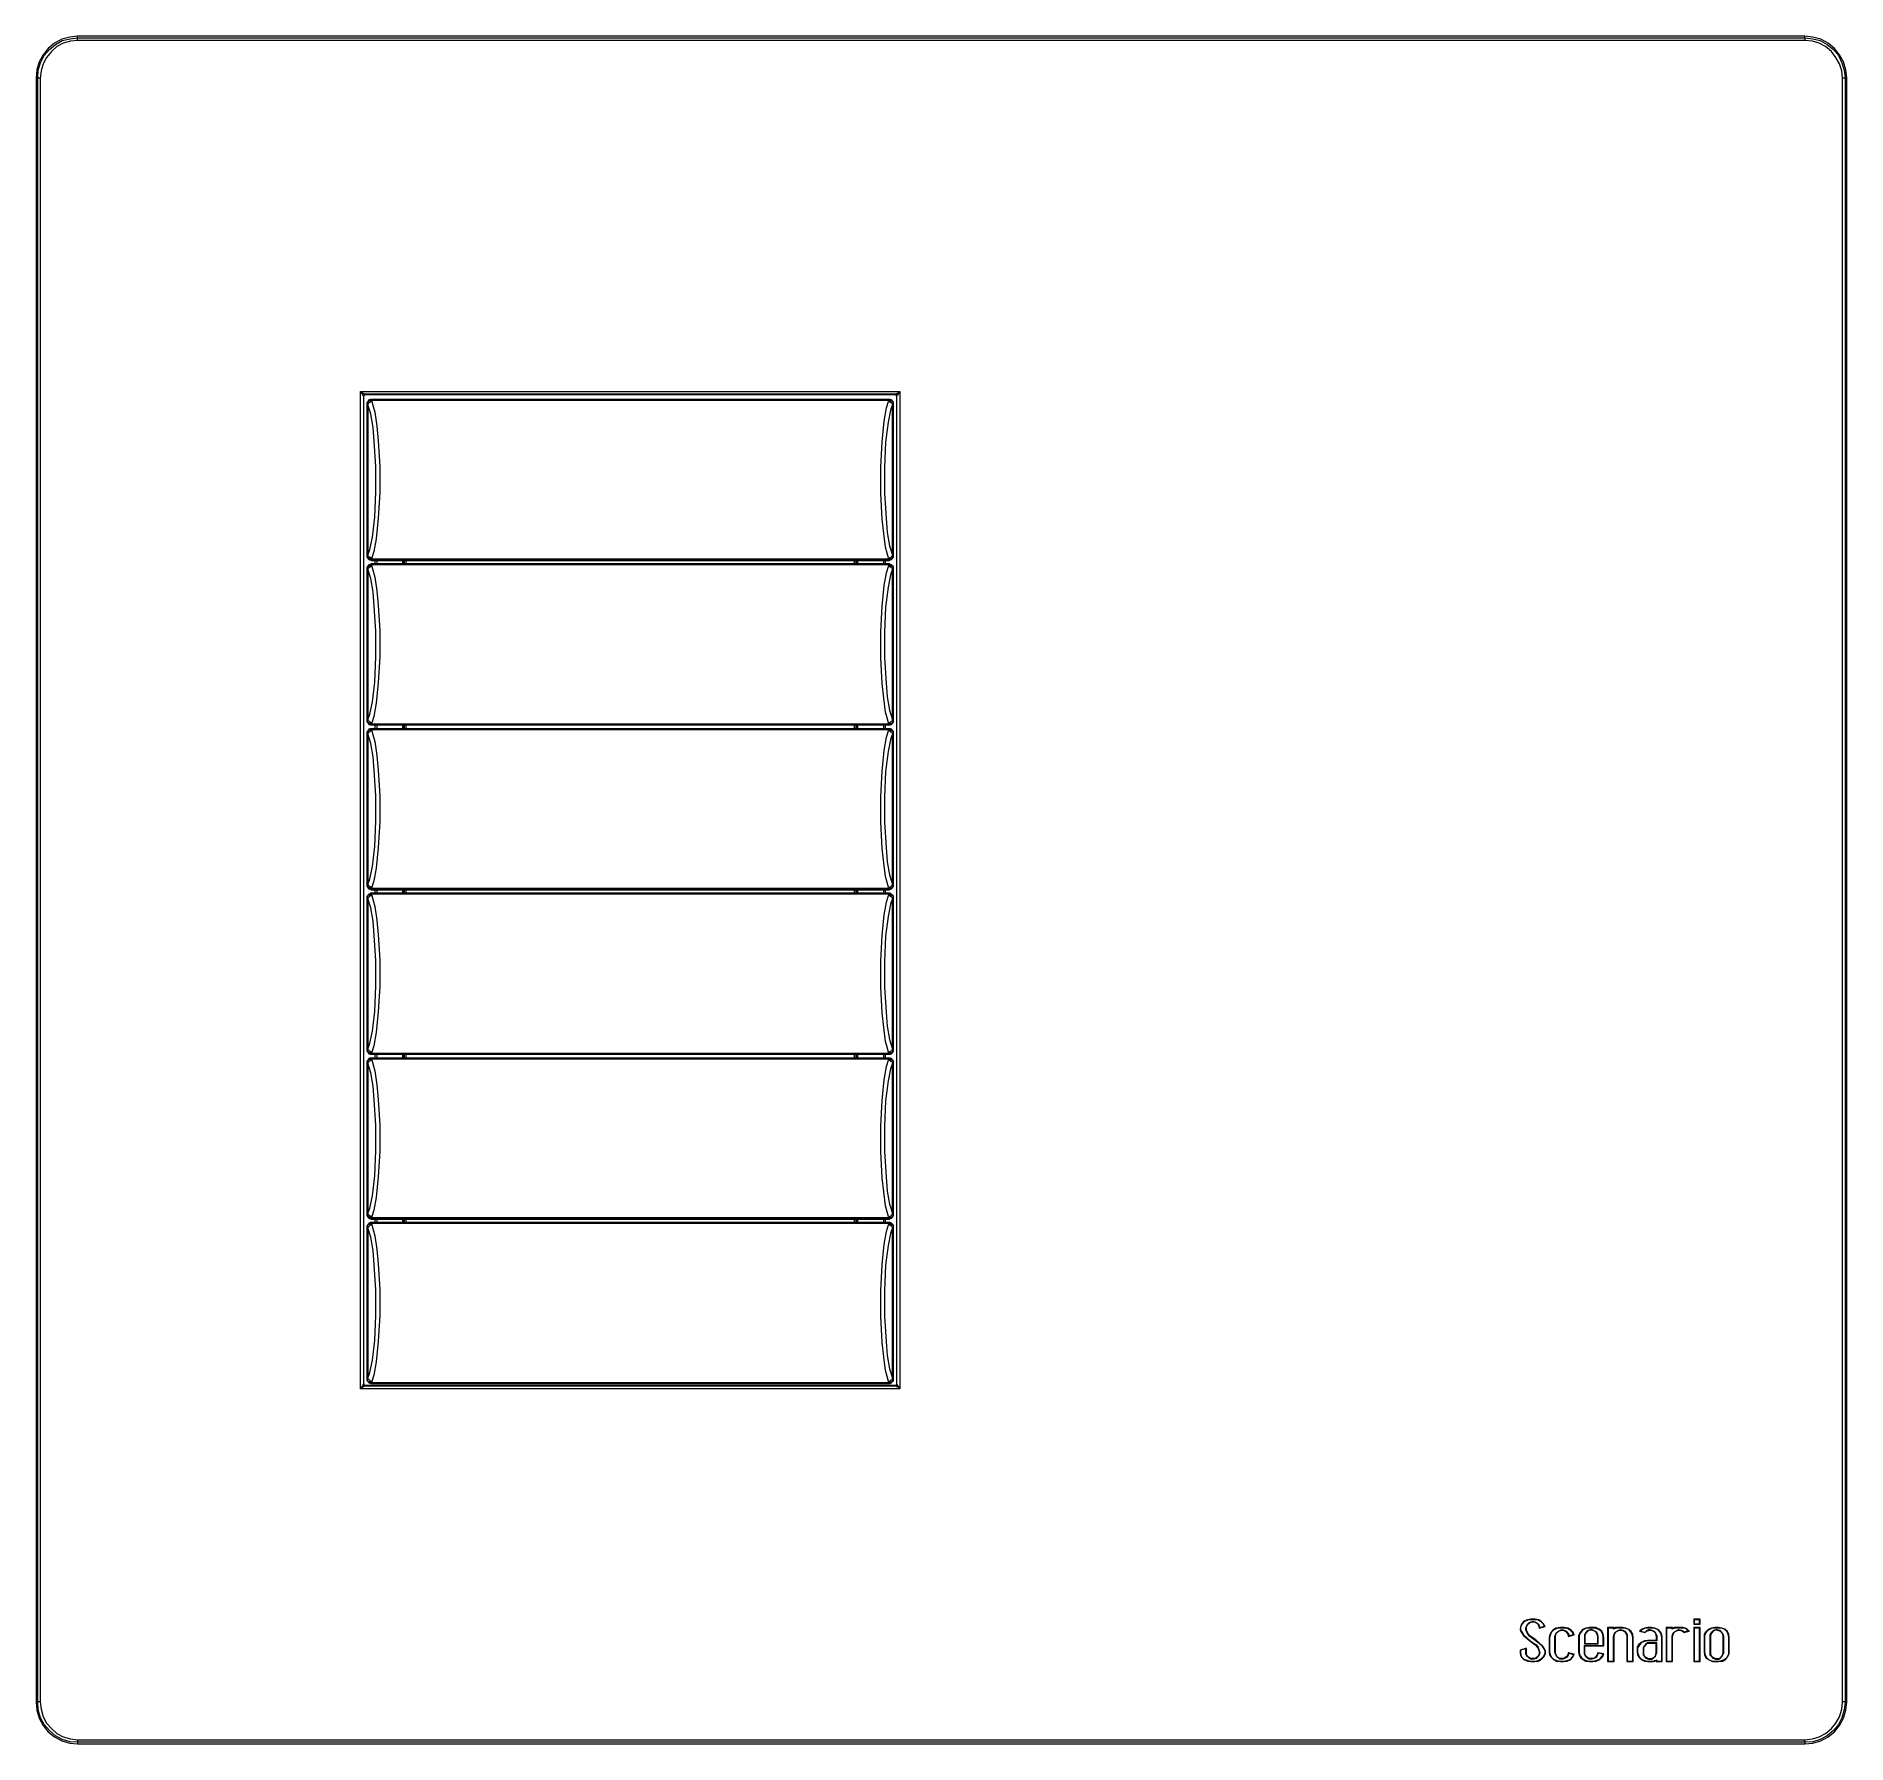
# Model space of a CAD drawing. Header units: centimetres. Extents: x 1.7 to 14.7, y -6.1 to 6.1.
import ezdxf

# ---------------------------------------------------------------- set-up
doc = ezdxf.new("R2010")
doc.units = ezdxf.units.CM
doc.header["$MEASUREMENT"] = 0
doc.layers.add('Camada 1', color=7, linetype='Continuous')

msp = doc.modelspace()

# ---------------------------------------------------------------- linework, layer by layer
at = {"layer": 'Camada 1', "color": 251, "lineweight": 9}
for points, knots in [([(2.0072, 6.1199), (2.0072, 6.1199), (1.95074, 6.11285), (1.95074, 6.11285), (1.95074, 6.11285), (1.89426, 6.09873), (1.89426, 6.09873), (1.89426, 6.09873), (1.84132, 6.07049), (1.84132, 6.07049), (1.84132, 6.07049), (1.79545, 6.03167), (1.79545, 6.03167), (1.79545, 6.03167), (1.76016, 5.9858), (1.76016, 5.9858), (1.76016, 5.9858), (1.73192, 5.93639), (1.73192, 5.93639), (1.73192, 5.93639), (1.71427, 5.87992), (1.71427, 5.87992), (1.71427, 5.87992), (1.71075, 5.81992), (1.71075, 5.81992)], [0, 0, 0, 0, 0.125, 0.125, 0.125, 0.25, 0.25, 0.25, 0.375, 0.375, 0.375, 0.5, 0.5, 0.5, 0.625, 0.625, 0.625, 0.75, 0.75, 0.75, 0.875, 0.875, 0.875, 1, 1, 1, 1]), ([(1.72134, 5.81992), (1.72134, 5.81992), (1.72487, 5.87639), (1.72487, 5.87639), (1.72487, 5.87639), (1.74252, 5.92933), (1.74252, 5.92933), (1.74252, 5.92933), (1.76721, 5.98227), (1.76721, 5.98227), (1.76721, 5.98227), (1.80604, 6.02461), (1.80604, 6.02461), (1.80604, 6.02461), (1.84839, 6.05991), (1.84839, 6.05991), (1.84839, 6.05991), (1.89779, 6.08814), (1.89779, 6.08814), (1.89779, 6.08814), (1.95426, 6.10225), (1.95426, 6.10225), (1.95426, 6.10225), (2.0072, 6.10931), (2.0072, 6.10931)], [0, 0, 0, 0, 0.125, 0.125, 0.125, 0.25, 0.25, 0.25, 0.375, 0.375, 0.375, 0.5, 0.5, 0.5, 0.625, 0.625, 0.625, 0.75, 0.75, 0.75, 0.875, 0.875, 0.875, 1, 1, 1, 1]), ([(2.0072, 6.08814), (2.0072, 6.08814), (2.0072, 6.09167), (2.0072, 6.09167), (2.0072, 6.09167), (2.0072, 6.0952), (2.0072, 6.0952), (2.0072, 6.0952), (2.0072, 6.09873), (2.0072, 6.09873), (2.0072, 6.09873), (2.0072, 6.10225), (2.0072, 6.10225), (2.0072, 6.10225), (2.0072, 6.10578), (2.0072, 6.10578), (2.0072, 6.10578), (2.0072, 6.10931), (2.0072, 6.10931)], [0, 0, 0, 0, 0.16666667, 0.16666667, 0.16666667, 0.33333333, 0.33333333, 0.33333333, 0.5, 0.5, 0.5, 0.66666667, 0.66666667, 0.66666667, 0.83333333, 0.83333333, 0.83333333, 1, 1, 1, 1]), ([(14.69443, 5.81992), (14.69443, 5.81992), (14.68738, 5.87992), (14.68738, 5.87992), (14.68738, 5.87992), (14.66973, 5.93639), (14.66973, 5.93639), (14.66973, 5.93639), (14.64149, 5.9858), (14.64149, 5.9858), (14.64149, 5.9858), (14.60621, 6.03167), (14.60621, 6.03167), (14.60621, 6.03167), (14.56033, 6.07049), (14.56033, 6.07049), (14.56033, 6.07049), (14.50739, 6.09873), (14.50739, 6.09873), (14.50739, 6.09873), (14.45092, 6.11285), (14.45092, 6.11285), (14.45092, 6.11285), (14.39445, 6.1199), (14.39445, 6.1199)], [0, 0, 0, 0, 0.125, 0.125, 0.125, 0.25, 0.25, 0.25, 0.375, 0.375, 0.375, 0.5, 0.5, 0.5, 0.625, 0.625, 0.625, 0.75, 0.75, 0.75, 0.875, 0.875, 0.875, 1, 1, 1, 1]), ([(14.39445, 6.10931), (14.39445, 6.10931), (14.45092, 6.10225), (14.45092, 6.10225), (14.45092, 6.10225), (14.50386, 6.08814), (14.50386, 6.08814), (14.50386, 6.08814), (14.55326, 6.05991), (14.55326, 6.05991), (14.55326, 6.05991), (14.59914, 6.02461), (14.59914, 6.02461), (14.59914, 6.02461), (14.63444, 5.98227), (14.63444, 5.98227), (14.63444, 5.98227), (14.65914, 5.92933), (14.65914, 5.92933), (14.65914, 5.92933), (14.67678, 5.87639), (14.67678, 5.87639), (14.67678, 5.87639), (14.68385, 5.81992), (14.68385, 5.81992)], [0, 0, 0, 0, 0.125, 0.125, 0.125, 0.25, 0.25, 0.25, 0.375, 0.375, 0.375, 0.5, 0.5, 0.5, 0.625, 0.625, 0.625, 0.75, 0.75, 0.75, 0.875, 0.875, 0.875, 1, 1, 1, 1]), ([(14.39445, 6.10931), (14.39445, 6.10931), (14.39445, 6.10931), (14.39445, 6.10931), (14.39445, 6.10931), (14.39445, 6.10578), (14.39445, 6.10578), (14.39445, 6.10578), (14.39445, 6.10225), (14.39445, 6.10225), (14.39445, 6.10225), (14.39445, 6.09873), (14.39445, 6.09873), (14.39445, 6.09873), (14.39445, 6.0952), (14.39445, 6.0952), (14.39445, 6.0952), (14.39445, 6.09167), (14.39445, 6.09167), (14.39445, 6.09167), (14.39445, 6.08814), (14.39445, 6.08814)], [0, 0, 0, 0, 0.14285714, 0.14285714, 0.14285714, 0.28571429, 0.28571429, 0.28571429, 0.42857143, 0.42857143, 0.42857143, 0.57142857, 0.57142857, 0.57142857, 0.71428571, 0.71428571, 0.71428571, 0.85714286, 0.85714286, 0.85714286, 1, 1, 1, 1]), ([(2.0072, 6.08814), (2.0072, 6.08814), (1.95779, 6.08461), (1.95779, 6.08461), (1.95779, 6.08461), (1.90485, 6.07049), (1.90485, 6.07049), (1.90485, 6.07049), (1.85897, 6.04579), (1.85897, 6.04579), (1.85897, 6.04579), (1.82015, 6.0105), (1.82015, 6.0105), (1.82015, 6.0105), (1.78486, 5.96815), (1.78486, 5.96815), (1.78486, 5.96815), (1.76016, 5.92227), (1.76016, 5.92227), (1.76016, 5.92227), (1.74604, 5.87286), (1.74604, 5.87286), (1.74604, 5.87286), (1.73898, 5.81992), (1.73898, 5.81992)], [0, 0, 0, 0, 0.125, 0.125, 0.125, 0.25, 0.25, 0.25, 0.375, 0.375, 0.375, 0.5, 0.5, 0.5, 0.625, 0.625, 0.625, 0.75, 0.75, 0.75, 0.875, 0.875, 0.875, 1, 1, 1, 1]), ([(14.66267, 5.81992), (14.66267, 5.81992), (14.65914, 5.87286), (14.65914, 5.87286), (14.65914, 5.87286), (14.64149, 5.92227), (14.64149, 5.92227), (14.64149, 5.92227), (14.61679, 5.96815), (14.61679, 5.96815), (14.61679, 5.96815), (14.58503, 6.0105), (14.58503, 6.0105), (14.58503, 6.0105), (14.54268, 6.04579), (14.54268, 6.04579), (14.54268, 6.04579), (14.4968, 6.07049), (14.4968, 6.07049), (14.4968, 6.07049), (14.44739, 6.08461), (14.44739, 6.08461), (14.44739, 6.08461), (14.39445, 6.08814), (14.39445, 6.08814)], [0, 0, 0, 0, 0.125, 0.125, 0.125, 0.25, 0.25, 0.25, 0.375, 0.375, 0.375, 0.5, 0.5, 0.5, 0.625, 0.625, 0.625, 0.75, 0.75, 0.75, 0.875, 0.875, 0.875, 1, 1, 1, 1]), ([(1.73898, 5.81992), (1.73898, 5.81992), (1.73545, 5.81992), (1.73545, 5.81992), (1.73545, 5.81992), (1.73192, 5.81992), (1.73192, 5.81992), (1.73192, 5.81992), (1.7284, 5.81992), (1.7284, 5.81992), (1.7284, 5.81992), (1.72487, 5.81992), (1.72487, 5.81992), (1.72487, 5.81992), (1.72134, 5.81992), (1.72134, 5.81992)], [0, 0, 0, 0, 0.2, 0.2, 0.2, 0.4, 0.4, 0.4, 0.6, 0.6, 0.6, 0.8, 0.8, 0.8, 1, 1, 1, 1]), ([(14.68385, 5.81992), (14.68385, 5.81992), (14.68385, 5.81992), (14.68385, 5.81992), (14.68385, 5.81992), (14.68031, 5.81992), (14.68031, 5.81992), (14.68031, 5.81992), (14.67678, 5.81992), (14.67678, 5.81992), (14.67678, 5.81992), (14.67325, 5.81992), (14.67325, 5.81992), (14.67325, 5.81992), (14.66973, 5.81992), (14.66973, 5.81992), (14.66973, 5.81992), (14.6662, 5.81992), (14.6662, 5.81992), (14.6662, 5.81992), (14.66267, 5.81992), (14.66267, 5.81992)], [0, 0, 0, 0, 0.14285714, 0.14285714, 0.14285714, 0.28571429, 0.28571429, 0.28571429, 0.42857143, 0.42857143, 0.42857143, 0.57142857, 0.57142857, 0.57142857, 0.71428571, 0.71428571, 0.71428571, 0.85714286, 0.85714286, 0.85714286, 1, 1, 1, 1]), ([(4.05762, 3.54364), (4.05762, 3.54364), (4.05762, 3.54364), (4.05762, 3.54364), (4.05762, 3.54364), (4.05409, 3.54364), (4.05409, 3.54364), (4.05409, 3.54364), (4.05409, 3.54716), (4.05409, 3.54716), (4.05409, 3.54716), (4.05056, 3.55069), (4.05056, 3.55069), (4.05056, 3.55069), (4.04704, 3.55775), (4.04704, 3.55775), (4.04704, 3.55775), (4.04351, 3.56128), (4.04351, 3.56128), (4.04351, 3.56128), (4.03998, 3.56834), (4.03998, 3.56834), (4.03998, 3.56834), (4.03645, 3.57187), (4.03645, 3.57187)], [0, 0, 0, 0, 0.125, 0.125, 0.125, 0.25, 0.25, 0.25, 0.375, 0.375, 0.375, 0.5, 0.5, 0.5, 0.625, 0.625, 0.625, 0.75, 0.75, 0.75, 0.875, 0.875, 0.875, 1, 1, 1, 1]), ([(4.03645, 3.57187), (4.03645, 3.57187), (4.04351, 3.56834), (4.04351, 3.56834), (4.04351, 3.56834), (4.04704, 3.56481), (4.04704, 3.56481), (4.04704, 3.56481), (4.05409, 3.56128), (4.05409, 3.56128), (4.05409, 3.56128), (4.05762, 3.55775), (4.05762, 3.55775), (4.05762, 3.55775), (4.06116, 3.55775), (4.06116, 3.55775), (4.06116, 3.55775), (4.06468, 3.55422), (4.06468, 3.55422), (4.06468, 3.55422), (4.06821, 3.55422), (4.06821, 3.55422)], [0, 0, 0, 0, 0.14285714, 0.14285714, 0.14285714, 0.28571429, 0.28571429, 0.28571429, 0.42857143, 0.42857143, 0.42857143, 0.57142857, 0.57142857, 0.57142857, 0.71428571, 0.71428571, 0.71428571, 0.85714286, 0.85714286, 0.85714286, 1, 1, 1, 1]), ([(4.06821, 3.55422), (4.06821, 3.55422), (4.06468, 3.55069), (4.06468, 3.55069), (4.06468, 3.55069), (4.06116, 3.55069), (4.06116, 3.55069), (4.06116, 3.55069), (4.05762, 3.54716), (4.05762, 3.54716), (4.05762, 3.54716), (4.05762, 3.54364), (4.05762, 3.54364)], [0, 0, 0, 0, 0.25, 0.25, 0.25, 0.5, 0.5, 0.5, 0.75, 0.75, 0.75, 1, 1, 1, 1]), ([(4.06821, 3.55069), (4.06821, 3.55069), (4.06821, 3.55069), (4.06821, 3.55069), (4.06821, 3.55069), (4.06468, 3.54716), (4.06468, 3.54716), (4.06468, 3.54716), (4.06116, 3.54716), (4.06116, 3.54716), (4.06116, 3.54716), (4.06116, 3.54364), (4.06116, 3.54364), (4.06116, 3.54364), (4.06116, 3.54011), (4.06116, 3.54011)], [0, 0, 0, 0, 0.2, 0.2, 0.2, 0.4, 0.4, 0.4, 0.6, 0.6, 0.6, 0.8, 0.8, 0.8, 1, 1, 1, 1]), ([(4.11409, 3.5154), (4.11409, 3.5154), (4.10703, 3.5154), (4.10703, 3.5154), (4.10703, 3.5154), (4.1035, 3.51187), (4.1035, 3.51187), (4.1035, 3.51187), (4.09644, 3.51187), (4.09644, 3.51187), (4.09644, 3.51187), (4.09292, 3.50834), (4.09292, 3.50834), (4.09292, 3.50834), (4.08939, 3.50128), (4.08939, 3.50128), (4.08939, 3.50128), (4.08586, 3.49775), (4.08586, 3.49775), (4.08586, 3.49775), (4.08232, 3.4907), (4.08232, 3.4907), (4.08232, 3.4907), (4.08232, 3.48717), (4.08232, 3.48717)], [0, 0, 0, 0, 0.125, 0.125, 0.125, 0.25, 0.25, 0.25, 0.375, 0.375, 0.375, 0.5, 0.5, 0.5, 0.625, 0.625, 0.625, 0.75, 0.75, 0.75, 0.875, 0.875, 0.875, 1, 1, 1, 1]), ([(4.11409, 3.5154), (4.11409, 3.5154), (4.10703, 3.5154), (4.10703, 3.5154), (4.10703, 3.5154), (4.1035, 3.51187), (4.1035, 3.51187), (4.1035, 3.51187), (4.09644, 3.50834), (4.09644, 3.50834), (4.09644, 3.50834), (4.09292, 3.50481), (4.09292, 3.50481), (4.09292, 3.50481), (4.08939, 3.50128), (4.08939, 3.50128), (4.08939, 3.50128), (4.08586, 3.49775), (4.08586, 3.49775), (4.08586, 3.49775), (4.08586, 3.4907), (4.08586, 3.4907), (4.08586, 3.4907), (4.08586, 3.48364), (4.08586, 3.48364)], [0, 0, 0, 0, 0.125, 0.125, 0.125, 0.25, 0.25, 0.25, 0.375, 0.375, 0.375, 0.5, 0.5, 0.5, 0.625, 0.625, 0.625, 0.75, 0.75, 0.75, 0.875, 0.875, 0.875, 1, 1, 1, 1]), ([(4.11409, 3.5154), (4.11409, 3.5154), (4.10703, 3.5154), (4.10703, 3.5154), (4.10703, 3.5154), (4.1035, 3.51187), (4.1035, 3.51187), (4.1035, 3.51187), (4.09644, 3.50834), (4.09644, 3.50834), (4.09644, 3.50834), (4.09292, 3.50481), (4.09292, 3.50481), (4.09292, 3.50481), (4.08939, 3.50128), (4.08939, 3.50128), (4.08939, 3.50128), (4.08586, 3.49775), (4.08586, 3.49775), (4.08586, 3.49775), (4.08586, 3.4907), (4.08586, 3.4907), (4.08586, 3.4907), (4.08586, 3.48364), (4.08586, 3.48364)], [0, 0, 0, 0, 0.125, 0.125, 0.125, 0.25, 0.25, 0.25, 0.375, 0.375, 0.375, 0.5, 0.5, 0.5, 0.625, 0.625, 0.625, 0.75, 0.75, 0.75, 0.875, 0.875, 0.875, 1, 1, 1, 1]), ([(4.11409, 3.50834), (4.11409, 3.50834), (4.11057, 3.50834), (4.11057, 3.50834), (4.11057, 3.50834), (4.1035, 3.50481), (4.1035, 3.50481), (4.1035, 3.50481), (4.09997, 3.50481), (4.09997, 3.50481), (4.09997, 3.50481), (4.09292, 3.50128), (4.09292, 3.50128), (4.09292, 3.50128), (4.08939, 3.49775), (4.08939, 3.49775), (4.08939, 3.49775), (4.08586, 3.49423), (4.08586, 3.49423), (4.08586, 3.49423), (4.08586, 3.4907), (4.08586, 3.4907), (4.08586, 3.4907), (4.08586, 3.48364), (4.08586, 3.48364)], [0, 0, 0, 0, 0.125, 0.125, 0.125, 0.25, 0.25, 0.25, 0.375, 0.375, 0.375, 0.5, 0.5, 0.5, 0.625, 0.625, 0.625, 0.75, 0.75, 0.75, 0.875, 0.875, 0.875, 1, 1, 1, 1]), ([(4.11409, 3.5154), (4.11409, 3.5154), (4.11409, 3.5154), (4.11409, 3.5154), (4.11409, 3.5154), (4.11409, 3.51187), (4.11409, 3.51187), (4.11409, 3.51187), (4.11409, 3.50834), (4.11409, 3.50834)], [0, 0, 0, 0, 0.33333333, 0.33333333, 0.33333333, 0.66666667, 0.66666667, 0.66666667, 1, 1, 1, 1]), ([(7.82674, 3.5154), (7.82674, 3.5154), (7.83379, 3.5154), (7.83379, 3.5154), (7.83379, 3.5154), (7.83733, 3.51187), (7.83733, 3.51187), (7.83733, 3.51187), (7.84438, 3.50834), (7.84438, 3.50834), (7.84438, 3.50834), (7.84791, 3.50481), (7.84791, 3.50481), (7.84791, 3.50481), (7.85144, 3.50128), (7.85144, 3.50128), (7.85144, 3.50128), (7.85497, 3.49775), (7.85497, 3.49775), (7.85497, 3.49775), (7.85497, 3.4907), (7.85497, 3.4907), (7.85497, 3.4907), (7.85497, 3.48364), (7.85497, 3.48364)], [0, 0, 0, 0, 0.125, 0.125, 0.125, 0.25, 0.25, 0.25, 0.375, 0.375, 0.375, 0.5, 0.5, 0.5, 0.625, 0.625, 0.625, 0.75, 0.75, 0.75, 0.875, 0.875, 0.875, 1, 1, 1, 1]), ([(7.82674, 3.50834), (7.82674, 3.50834), (7.82674, 3.50834), (7.82674, 3.50834), (7.82674, 3.50834), (7.82674, 3.51187), (7.82674, 3.51187), (7.82674, 3.51187), (7.82674, 3.5154), (7.82674, 3.5154)], [0, 0, 0, 0, 0.33333333, 0.33333333, 0.33333333, 0.66666667, 0.66666667, 0.66666667, 1, 1, 1, 1]), ([(7.82674, 3.5154), (7.82674, 3.5154), (7.83379, 3.5154), (7.83379, 3.5154), (7.83379, 3.5154), (7.83733, 3.51187), (7.83733, 3.51187), (7.83733, 3.51187), (7.84438, 3.50834), (7.84438, 3.50834), (7.84438, 3.50834), (7.84791, 3.50481), (7.84791, 3.50481), (7.84791, 3.50481), (7.85144, 3.50128), (7.85144, 3.50128), (7.85144, 3.50128), (7.85497, 3.49775), (7.85497, 3.49775), (7.85497, 3.49775), (7.85497, 3.4907), (7.85497, 3.4907), (7.85497, 3.4907), (7.85497, 3.48364), (7.85497, 3.48364)], [0, 0, 0, 0, 0.125, 0.125, 0.125, 0.25, 0.25, 0.25, 0.375, 0.375, 0.375, 0.5, 0.5, 0.5, 0.625, 0.625, 0.625, 0.75, 0.75, 0.75, 0.875, 0.875, 0.875, 1, 1, 1, 1]), ([(7.8585, 3.48717), (7.8585, 3.48717), (7.8585, 3.4907), (7.8585, 3.4907), (7.8585, 3.4907), (7.85497, 3.49775), (7.85497, 3.49775), (7.85497, 3.49775), (7.85144, 3.50128), (7.85144, 3.50128), (7.85144, 3.50128), (7.84791, 3.50834), (7.84791, 3.50834), (7.84791, 3.50834), (7.84438, 3.51187), (7.84438, 3.51187), (7.84438, 3.51187), (7.83733, 3.51187), (7.83733, 3.51187), (7.83733, 3.51187), (7.83379, 3.5154), (7.83379, 3.5154), (7.83379, 3.5154), (7.82674, 3.5154), (7.82674, 3.5154)], [0, 0, 0, 0, 0.125, 0.125, 0.125, 0.25, 0.25, 0.25, 0.375, 0.375, 0.375, 0.5, 0.5, 0.5, 0.625, 0.625, 0.625, 0.75, 0.75, 0.75, 0.875, 0.875, 0.875, 1, 1, 1, 1]), ([(7.82674, 3.50834), (7.82674, 3.50834), (7.83379, 3.50834), (7.83379, 3.50834), (7.83379, 3.50834), (7.83733, 3.50481), (7.83733, 3.50481), (7.83733, 3.50481), (7.84438, 3.50481), (7.84438, 3.50481), (7.84438, 3.50481), (7.84791, 3.50128), (7.84791, 3.50128), (7.84791, 3.50128), (7.85144, 3.49775), (7.85144, 3.49775), (7.85144, 3.49775), (7.85497, 3.49423), (7.85497, 3.49423), (7.85497, 3.49423), (7.85497, 3.4907), (7.85497, 3.4907), (7.85497, 3.4907), (7.85497, 3.48364), (7.85497, 3.48364)], [0, 0, 0, 0, 0.125, 0.125, 0.125, 0.25, 0.25, 0.25, 0.375, 0.375, 0.375, 0.5, 0.5, 0.5, 0.625, 0.625, 0.625, 0.75, 0.75, 0.75, 0.875, 0.875, 0.875, 1, 1, 1, 1]), ([(7.87262, 3.55422), (7.87262, 3.55422), (7.87614, 3.55422), (7.87614, 3.55422), (7.87614, 3.55422), (7.87967, 3.55775), (7.87967, 3.55775), (7.87967, 3.55775), (7.8832, 3.55775), (7.8832, 3.55775), (7.8832, 3.55775), (7.88673, 3.56128), (7.88673, 3.56128), (7.88673, 3.56128), (7.89379, 3.56481), (7.89379, 3.56481), (7.89379, 3.56481), (7.89732, 3.56834), (7.89732, 3.56834), (7.89732, 3.56834), (7.90438, 3.57187), (7.90438, 3.57187)], [0, 0, 0, 0, 0.14285714, 0.14285714, 0.14285714, 0.28571429, 0.28571429, 0.28571429, 0.42857143, 0.42857143, 0.42857143, 0.57142857, 0.57142857, 0.57142857, 0.71428571, 0.71428571, 0.71428571, 0.85714286, 0.85714286, 0.85714286, 1, 1, 1, 1]), ([(7.8832, 3.54364), (7.8832, 3.54364), (7.8832, 3.54364), (7.8832, 3.54364), (7.8832, 3.54364), (7.8832, 3.54716), (7.8832, 3.54716), (7.8832, 3.54716), (7.87967, 3.55069), (7.87967, 3.55069), (7.87967, 3.55069), (7.87614, 3.55069), (7.87614, 3.55069), (7.87614, 3.55069), (7.87262, 3.55422), (7.87262, 3.55422)], [0, 0, 0, 0, 0.2, 0.2, 0.2, 0.4, 0.4, 0.4, 0.6, 0.6, 0.6, 0.8, 0.8, 0.8, 1, 1, 1, 1]), ([(7.87967, 3.54011), (7.87967, 3.54011), (7.87967, 3.54011), (7.87967, 3.54011), (7.87967, 3.54011), (7.87967, 3.54364), (7.87967, 3.54364), (7.87967, 3.54364), (7.87967, 3.54716), (7.87967, 3.54716), (7.87967, 3.54716), (7.87614, 3.54716), (7.87614, 3.54716), (7.87614, 3.54716), (7.87262, 3.55069), (7.87262, 3.55069)], [0, 0, 0, 0, 0.2, 0.2, 0.2, 0.4, 0.4, 0.4, 0.6, 0.6, 0.6, 0.8, 0.8, 0.8, 1, 1, 1, 1]), ([(7.90438, 3.57187), (7.90438, 3.57187), (7.90085, 3.56834), (7.90085, 3.56834), (7.90085, 3.56834), (7.89732, 3.56128), (7.89732, 3.56128), (7.89732, 3.56128), (7.89379, 3.55775), (7.89379, 3.55775), (7.89379, 3.55775), (7.89027, 3.55069), (7.89027, 3.55069), (7.89027, 3.55069), (7.88673, 3.54716), (7.88673, 3.54716), (7.88673, 3.54716), (7.88673, 3.54364), (7.88673, 3.54364), (7.88673, 3.54364), (7.8832, 3.54364), (7.8832, 3.54364)], [0, 0, 0, 0, 0.14285714, 0.14285714, 0.14285714, 0.28571429, 0.28571429, 0.28571429, 0.42857143, 0.42857143, 0.42857143, 0.57142857, 0.57142857, 0.57142857, 0.71428571, 0.71428571, 0.71428571, 0.85714286, 0.85714286, 0.85714286, 1, 1, 1, 1]), ([(4.11762, 3.50128), (4.11762, 3.50128), (4.11057, 3.49775), (4.11057, 3.49775), (4.11057, 3.49775), (4.10703, 3.49775), (4.10703, 3.49775), (4.10703, 3.49775), (4.1035, 3.49423), (4.1035, 3.49423), (4.1035, 3.49423), (4.09997, 3.49423), (4.09997, 3.49423), (4.09997, 3.49423), (4.09644, 3.4907), (4.09644, 3.4907), (4.09644, 3.4907), (4.09292, 3.48717), (4.09292, 3.48717), (4.09292, 3.48717), (4.08939, 3.48364), (4.08939, 3.48364), (4.08939, 3.48364), (4.08939, 3.48011), (4.08939, 3.48011)], [0, 0, 0, 0, 0.125, 0.125, 0.125, 0.25, 0.25, 0.25, 0.375, 0.375, 0.375, 0.5, 0.5, 0.5, 0.625, 0.625, 0.625, 0.75, 0.75, 0.75, 0.875, 0.875, 0.875, 1, 1, 1, 1]), ([(4.08939, 2.40019), (4.08939, 2.40019), (4.1035, 2.43901), (4.1035, 2.43901), (4.1035, 2.43901), (4.12115, 2.52725), (4.12115, 2.52725), (4.12115, 2.52725), (4.1388, 2.67193), (4.1388, 2.67193), (4.1388, 2.67193), (4.14585, 2.85192), (4.14585, 2.85192), (4.14585, 2.85192), (4.14585, 3.03543), (4.14585, 3.03543), (4.14585, 3.03543), (4.13526, 3.21542), (4.13526, 3.21542), (4.13526, 3.21542), (4.1282, 3.31424), (4.1282, 3.31424), (4.1282, 3.31424), (4.11057, 3.40953), (4.11057, 3.40953), (4.11057, 3.40953), (4.08939, 3.48011), (4.08939, 3.48011)], [0, 0, 0, 0, 0.11111111, 0.11111111, 0.11111111, 0.22222222, 0.22222222, 0.22222222, 0.33333333, 0.33333333, 0.33333333, 0.44444444, 0.44444444, 0.44444444, 0.55555556, 0.55555556, 0.55555556, 0.66666667, 0.66666667, 0.66666667, 0.77777778, 0.77777778, 0.77777778, 0.88888889, 0.88888889, 0.88888889, 1, 1, 1, 1]), ([(4.11762, 3.50128), (4.11762, 3.50128), (4.1282, 3.46599), (4.1282, 3.46599), (4.1282, 3.46599), (4.1388, 3.42364), (4.1388, 3.42364), (4.1388, 3.42364), (4.15291, 3.32482), (4.15291, 3.32482), (4.15291, 3.32482), (4.1635, 3.21895), (4.1635, 3.21895), (4.1635, 3.21895), (4.17409, 3.03543), (4.17409, 3.03543), (4.17409, 3.03543), (4.17409, 2.84839), (4.17409, 2.84839), (4.17409, 2.84839), (4.1635, 2.66488), (4.1635, 2.66488), (4.1635, 2.66488), (4.14938, 2.51665), (4.14938, 2.51665), (4.14938, 2.51665), (4.13173, 2.4249), (4.13173, 2.4249), (4.13173, 2.4249), (4.11762, 2.37902), (4.11762, 2.37902)], [0, 0, 0, 0, 0.1, 0.1, 0.1, 0.2, 0.2, 0.2, 0.3, 0.3, 0.3, 0.4, 0.4, 0.4, 0.5, 0.5, 0.5, 0.6, 0.6, 0.6, 0.7, 0.7, 0.7, 0.8, 0.8, 0.8, 0.9, 0.9, 0.9, 1, 1, 1, 1]), ([(7.82321, 2.37902), (7.82321, 2.37902), (7.81262, 2.41431), (7.81262, 2.41431), (7.81262, 2.41431), (7.80203, 2.45666), (7.80203, 2.45666), (7.80203, 2.45666), (7.78792, 2.55548), (7.78792, 2.55548), (7.78792, 2.55548), (7.77733, 2.65782), (7.77733, 2.65782), (7.77733, 2.65782), (7.76674, 2.84134), (7.76674, 2.84134), (7.76674, 2.84134), (7.76674, 3.02838), (7.76674, 3.02838), (7.76674, 3.02838), (7.77733, 3.21189), (7.77733, 3.21189), (7.77733, 3.21189), (7.79145, 3.36012), (7.79145, 3.36012), (7.79145, 3.36012), (7.8091, 3.4554), (7.8091, 3.4554), (7.8091, 3.4554), (7.82321, 3.50128), (7.82321, 3.50128)], [0, 0, 0, 0, 0.1, 0.1, 0.1, 0.2, 0.2, 0.2, 0.3, 0.3, 0.3, 0.4, 0.4, 0.4, 0.5, 0.5, 0.5, 0.6, 0.6, 0.6, 0.7, 0.7, 0.7, 0.8, 0.8, 0.8, 0.9, 0.9, 0.9, 1, 1, 1, 1]), ([(7.85144, 3.48011), (7.85144, 3.48011), (7.83733, 3.43776), (7.83733, 3.43776), (7.83733, 3.43776), (7.81968, 3.35306), (7.81968, 3.35306), (7.81968, 3.35306), (7.80203, 3.20837), (7.80203, 3.20837), (7.80203, 3.20837), (7.79498, 3.02838), (7.79498, 3.02838), (7.79498, 3.02838), (7.79498, 2.84487), (7.79498, 2.84487), (7.79498, 2.84487), (7.80556, 2.66488), (7.80556, 2.66488), (7.80556, 2.66488), (7.81262, 2.56253), (7.81262, 2.56253), (7.81262, 2.56253), (7.83026, 2.46725), (7.83026, 2.46725), (7.83026, 2.46725), (7.85144, 2.40019), (7.85144, 2.40019)], [0, 0, 0, 0, 0.11111111, 0.11111111, 0.11111111, 0.22222222, 0.22222222, 0.22222222, 0.33333333, 0.33333333, 0.33333333, 0.44444444, 0.44444444, 0.44444444, 0.55555556, 0.55555556, 0.55555556, 0.66666667, 0.66666667, 0.66666667, 0.77777778, 0.77777778, 0.77777778, 0.88888889, 0.88888889, 0.88888889, 1, 1, 1, 1]), ([(7.82321, 3.50128), (7.82321, 3.50128), (7.83026, 3.49775), (7.83026, 3.49775), (7.83026, 3.49775), (7.83379, 3.49775), (7.83379, 3.49775), (7.83379, 3.49775), (7.83733, 3.49423), (7.83733, 3.49423), (7.83733, 3.49423), (7.84086, 3.49423), (7.84086, 3.49423), (7.84086, 3.49423), (7.84438, 3.4907), (7.84438, 3.4907), (7.84438, 3.4907), (7.84791, 3.48717), (7.84791, 3.48717), (7.84791, 3.48717), (7.85144, 3.48364), (7.85144, 3.48364), (7.85144, 3.48364), (7.85144, 3.48011), (7.85144, 3.48011)], [0, 0, 0, 0, 0.125, 0.125, 0.125, 0.25, 0.25, 0.25, 0.375, 0.375, 0.375, 0.5, 0.5, 0.5, 0.625, 0.625, 0.625, 0.75, 0.75, 0.75, 0.875, 0.875, 0.875, 1, 1, 1, 1]), ([(4.08232, 2.39314), (4.08232, 2.39314), (4.08232, 2.38607), (4.08232, 2.38607), (4.08232, 2.38607), (4.08586, 2.38255), (4.08586, 2.38255), (4.08586, 2.38255), (4.08939, 2.37549), (4.08939, 2.37549), (4.08939, 2.37549), (4.09292, 2.37196), (4.09292, 2.37196), (4.09292, 2.37196), (4.09644, 2.36844), (4.09644, 2.36844), (4.09644, 2.36844), (4.1035, 2.36491), (4.1035, 2.36491), (4.1035, 2.36491), (4.10703, 2.36491), (4.10703, 2.36491), (4.10703, 2.36491), (4.11409, 2.36137), (4.11409, 2.36137)], [0, 0, 0, 0, 0.125, 0.125, 0.125, 0.25, 0.25, 0.25, 0.375, 0.375, 0.375, 0.5, 0.5, 0.5, 0.625, 0.625, 0.625, 0.75, 0.75, 0.75, 0.875, 0.875, 0.875, 1, 1, 1, 1]), ([(4.11409, 2.37196), (4.11409, 2.37196), (4.11057, 2.37196), (4.11057, 2.37196), (4.11057, 2.37196), (4.1035, 2.37196), (4.1035, 2.37196), (4.1035, 2.37196), (4.09997, 2.37549), (4.09997, 2.37549), (4.09997, 2.37549), (4.09292, 2.37902), (4.09292, 2.37902), (4.09292, 2.37902), (4.08939, 2.38255), (4.08939, 2.38255), (4.08939, 2.38255), (4.08586, 2.38607), (4.08586, 2.38607), (4.08586, 2.38607), (4.08586, 2.38961), (4.08586, 2.38961), (4.08586, 2.38961), (4.08586, 2.39314), (4.08586, 2.39314)], [0, 0, 0, 0, 0.125, 0.125, 0.125, 0.25, 0.25, 0.25, 0.375, 0.375, 0.375, 0.5, 0.5, 0.5, 0.625, 0.625, 0.625, 0.75, 0.75, 0.75, 0.875, 0.875, 0.875, 1, 1, 1, 1]), ([(4.11409, 2.36491), (4.11409, 2.36491), (4.10703, 2.36491), (4.10703, 2.36491), (4.10703, 2.36491), (4.1035, 2.36491), (4.1035, 2.36491), (4.1035, 2.36491), (4.09644, 2.36844), (4.09644, 2.36844), (4.09644, 2.36844), (4.09292, 2.37196), (4.09292, 2.37196), (4.09292, 2.37196), (4.08939, 2.37902), (4.08939, 2.37902), (4.08939, 2.37902), (4.08586, 2.38255), (4.08586, 2.38255), (4.08586, 2.38255), (4.08586, 2.38961), (4.08586, 2.38961), (4.08586, 2.38961), (4.08586, 2.39314), (4.08586, 2.39314)], [0, 0, 0, 0, 0.125, 0.125, 0.125, 0.25, 0.25, 0.25, 0.375, 0.375, 0.375, 0.5, 0.5, 0.5, 0.625, 0.625, 0.625, 0.75, 0.75, 0.75, 0.875, 0.875, 0.875, 1, 1, 1, 1]), ([(4.11409, 2.36491), (4.11409, 2.36491), (4.10703, 2.36491), (4.10703, 2.36491), (4.10703, 2.36491), (4.1035, 2.36491), (4.1035, 2.36491), (4.1035, 2.36491), (4.09644, 2.36844), (4.09644, 2.36844), (4.09644, 2.36844), (4.09292, 2.37196), (4.09292, 2.37196), (4.09292, 2.37196), (4.08939, 2.37902), (4.08939, 2.37902), (4.08939, 2.37902), (4.08586, 2.38255), (4.08586, 2.38255), (4.08586, 2.38255), (4.08586, 2.38961), (4.08586, 2.38961), (4.08586, 2.38961), (4.08586, 2.39314), (4.08586, 2.39314)], [0, 0, 0, 0, 0.125, 0.125, 0.125, 0.25, 0.25, 0.25, 0.375, 0.375, 0.375, 0.5, 0.5, 0.5, 0.625, 0.625, 0.625, 0.75, 0.75, 0.75, 0.875, 0.875, 0.875, 1, 1, 1, 1]), ([(4.11762, 2.37902), (4.11762, 2.37902), (4.11057, 2.37902), (4.11057, 2.37902), (4.11057, 2.37902), (4.10703, 2.38255), (4.10703, 2.38255), (4.10703, 2.38255), (4.1035, 2.38255), (4.1035, 2.38255), (4.1035, 2.38255), (4.09997, 2.38607), (4.09997, 2.38607), (4.09997, 2.38607), (4.09644, 2.38961), (4.09644, 2.38961), (4.09644, 2.38961), (4.09292, 2.39314), (4.09292, 2.39314), (4.09292, 2.39314), (4.08939, 2.39667), (4.08939, 2.39667), (4.08939, 2.39667), (4.08939, 2.40019), (4.08939, 2.40019)], [0, 0, 0, 0, 0.125, 0.125, 0.125, 0.25, 0.25, 0.25, 0.375, 0.375, 0.375, 0.5, 0.5, 0.5, 0.625, 0.625, 0.625, 0.75, 0.75, 0.75, 0.875, 0.875, 0.875, 1, 1, 1, 1]), ([(4.11409, 2.37196), (4.11409, 2.37196), (4.11409, 2.36844), (4.11409, 2.36844), (4.11409, 2.36844), (4.11409, 2.36491), (4.11409, 2.36491)], [0, 0, 0, 0, 0.5, 0.5, 0.5, 1, 1, 1, 1]), ([(7.82321, 2.37902), (7.82321, 2.37902), (7.83026, 2.37902), (7.83026, 2.37902), (7.83026, 2.37902), (7.83379, 2.38255), (7.83379, 2.38255), (7.83379, 2.38255), (7.83733, 2.38255), (7.83733, 2.38255), (7.83733, 2.38255), (7.84086, 2.38607), (7.84086, 2.38607), (7.84086, 2.38607), (7.84438, 2.38961), (7.84438, 2.38961), (7.84438, 2.38961), (7.84791, 2.39314), (7.84791, 2.39314), (7.84791, 2.39314), (7.85144, 2.39667), (7.85144, 2.39667), (7.85144, 2.39667), (7.85144, 2.40019), (7.85144, 2.40019)], [0, 0, 0, 0, 0.125, 0.125, 0.125, 0.25, 0.25, 0.25, 0.375, 0.375, 0.375, 0.5, 0.5, 0.5, 0.625, 0.625, 0.625, 0.75, 0.75, 0.75, 0.875, 0.875, 0.875, 1, 1, 1, 1]), ([(7.82674, 2.37196), (7.82674, 2.37196), (7.83379, 2.37196), (7.83379, 2.37196), (7.83379, 2.37196), (7.83733, 2.37196), (7.83733, 2.37196), (7.83733, 2.37196), (7.84438, 2.37549), (7.84438, 2.37549), (7.84438, 2.37549), (7.84791, 2.37902), (7.84791, 2.37902), (7.84791, 2.37902), (7.85144, 2.38255), (7.85144, 2.38255), (7.85144, 2.38255), (7.85497, 2.38607), (7.85497, 2.38607), (7.85497, 2.38607), (7.85497, 2.38961), (7.85497, 2.38961), (7.85497, 2.38961), (7.85497, 2.39314), (7.85497, 2.39314)], [0, 0, 0, 0, 0.125, 0.125, 0.125, 0.25, 0.25, 0.25, 0.375, 0.375, 0.375, 0.5, 0.5, 0.5, 0.625, 0.625, 0.625, 0.75, 0.75, 0.75, 0.875, 0.875, 0.875, 1, 1, 1, 1]), ([(7.82674, 2.36491), (7.82674, 2.36491), (7.83379, 2.36491), (7.83379, 2.36491), (7.83379, 2.36491), (7.83733, 2.36491), (7.83733, 2.36491), (7.83733, 2.36491), (7.84438, 2.36844), (7.84438, 2.36844), (7.84438, 2.36844), (7.84791, 2.37196), (7.84791, 2.37196), (7.84791, 2.37196), (7.85144, 2.37902), (7.85144, 2.37902), (7.85144, 2.37902), (7.85497, 2.38255), (7.85497, 2.38255), (7.85497, 2.38255), (7.85497, 2.38961), (7.85497, 2.38961), (7.85497, 2.38961), (7.85497, 2.39314), (7.85497, 2.39314)], [0, 0, 0, 0, 0.125, 0.125, 0.125, 0.25, 0.25, 0.25, 0.375, 0.375, 0.375, 0.5, 0.5, 0.5, 0.625, 0.625, 0.625, 0.75, 0.75, 0.75, 0.875, 0.875, 0.875, 1, 1, 1, 1]), ([(7.82674, 2.36491), (7.82674, 2.36491), (7.83379, 2.36491), (7.83379, 2.36491), (7.83379, 2.36491), (7.83733, 2.36491), (7.83733, 2.36491), (7.83733, 2.36491), (7.84438, 2.36844), (7.84438, 2.36844), (7.84438, 2.36844), (7.84791, 2.37196), (7.84791, 2.37196), (7.84791, 2.37196), (7.85144, 2.37902), (7.85144, 2.37902), (7.85144, 2.37902), (7.85497, 2.38255), (7.85497, 2.38255), (7.85497, 2.38255), (7.85497, 2.38961), (7.85497, 2.38961), (7.85497, 2.38961), (7.85497, 2.39314), (7.85497, 2.39314)], [0, 0, 0, 0, 0.125, 0.125, 0.125, 0.25, 0.25, 0.25, 0.375, 0.375, 0.375, 0.5, 0.5, 0.5, 0.625, 0.625, 0.625, 0.75, 0.75, 0.75, 0.875, 0.875, 0.875, 1, 1, 1, 1]), ([(7.82674, 2.36137), (7.82674, 2.36137), (7.83379, 2.36491), (7.83379, 2.36491), (7.83379, 2.36491), (7.83733, 2.36491), (7.83733, 2.36491), (7.83733, 2.36491), (7.84438, 2.36844), (7.84438, 2.36844), (7.84438, 2.36844), (7.84791, 2.37196), (7.84791, 2.37196), (7.84791, 2.37196), (7.85144, 2.37549), (7.85144, 2.37549), (7.85144, 2.37549), (7.85497, 2.38255), (7.85497, 2.38255), (7.85497, 2.38255), (7.8585, 2.38607), (7.8585, 2.38607), (7.8585, 2.38607), (7.8585, 2.39314), (7.8585, 2.39314)], [0, 0, 0, 0, 0.125, 0.125, 0.125, 0.25, 0.25, 0.25, 0.375, 0.375, 0.375, 0.5, 0.5, 0.5, 0.625, 0.625, 0.625, 0.75, 0.75, 0.75, 0.875, 0.875, 0.875, 1, 1, 1, 1]), ([(7.82674, 2.36491), (7.82674, 2.36491), (7.82674, 2.36491), (7.82674, 2.36491), (7.82674, 2.36491), (7.82674, 2.36844), (7.82674, 2.36844), (7.82674, 2.36844), (7.82674, 2.37196), (7.82674, 2.37196)], [0, 0, 0, 0, 0.33333333, 0.33333333, 0.33333333, 0.66666667, 0.66666667, 0.66666667, 1, 1, 1, 1]), ([(4.11409, 2.33667), (4.11409, 2.33667), (4.10703, 2.33314), (4.10703, 2.33314), (4.10703, 2.33314), (4.1035, 2.33314), (4.1035, 2.33314), (4.1035, 2.33314), (4.09644, 2.32961), (4.09644, 2.32961), (4.09644, 2.32961), (4.09292, 2.32608), (4.09292, 2.32608), (4.09292, 2.32608), (4.08939, 2.32255), (4.08939, 2.32255), (4.08939, 2.32255), (4.08586, 2.3155), (4.08586, 2.3155), (4.08586, 2.3155), (4.08232, 2.31197), (4.08232, 2.31197), (4.08232, 2.31197), (4.08232, 2.30491), (4.08232, 2.30491)], [0, 0, 0, 0, 0.125, 0.125, 0.125, 0.25, 0.25, 0.25, 0.375, 0.375, 0.375, 0.5, 0.5, 0.5, 0.625, 0.625, 0.625, 0.75, 0.75, 0.75, 0.875, 0.875, 0.875, 1, 1, 1, 1]), ([(4.11409, 2.33314), (4.11409, 2.33314), (4.10703, 2.33314), (4.10703, 2.33314), (4.10703, 2.33314), (4.1035, 2.33314), (4.1035, 2.33314), (4.1035, 2.33314), (4.09644, 2.32961), (4.09644, 2.32961), (4.09644, 2.32961), (4.09292, 2.32608), (4.09292, 2.32608), (4.09292, 2.32608), (4.08939, 2.32255), (4.08939, 2.32255), (4.08939, 2.32255), (4.08586, 2.3155), (4.08586, 2.3155), (4.08586, 2.3155), (4.08586, 2.31197), (4.08586, 2.31197), (4.08586, 2.31197), (4.08586, 2.30491), (4.08586, 2.30491)], [0, 0, 0, 0, 0.125, 0.125, 0.125, 0.25, 0.25, 0.25, 0.375, 0.375, 0.375, 0.5, 0.5, 0.5, 0.625, 0.625, 0.625, 0.75, 0.75, 0.75, 0.875, 0.875, 0.875, 1, 1, 1, 1]), ([(4.11409, 2.33314), (4.11409, 2.33314), (4.10703, 2.33314), (4.10703, 2.33314), (4.10703, 2.33314), (4.1035, 2.33314), (4.1035, 2.33314), (4.1035, 2.33314), (4.09644, 2.32961), (4.09644, 2.32961), (4.09644, 2.32961), (4.09292, 2.32608), (4.09292, 2.32608), (4.09292, 2.32608), (4.08939, 2.32255), (4.08939, 2.32255), (4.08939, 2.32255), (4.08586, 2.3155), (4.08586, 2.3155), (4.08586, 2.3155), (4.08586, 2.31197), (4.08586, 2.31197), (4.08586, 2.31197), (4.08586, 2.30491), (4.08586, 2.30491)], [0, 0, 0, 0, 0.125, 0.125, 0.125, 0.25, 0.25, 0.25, 0.375, 0.375, 0.375, 0.5, 0.5, 0.5, 0.625, 0.625, 0.625, 0.75, 0.75, 0.75, 0.875, 0.875, 0.875, 1, 1, 1, 1]), ([(4.11409, 2.32961), (4.11409, 2.32961), (4.11057, 2.32608), (4.11057, 2.32608), (4.11057, 2.32608), (4.1035, 2.32608), (4.1035, 2.32608), (4.1035, 2.32608), (4.09997, 2.32255), (4.09997, 2.32255), (4.09997, 2.32255), (4.09292, 2.31903), (4.09292, 2.31903), (4.09292, 2.31903), (4.08939, 2.3155), (4.08939, 2.3155), (4.08939, 2.3155), (4.08586, 2.31197), (4.08586, 2.31197), (4.08586, 2.31197), (4.08586, 2.30843), (4.08586, 2.30843), (4.08586, 2.30843), (4.08586, 2.30491), (4.08586, 2.30491)], [0, 0, 0, 0, 0.125, 0.125, 0.125, 0.25, 0.25, 0.25, 0.375, 0.375, 0.375, 0.5, 0.5, 0.5, 0.625, 0.625, 0.625, 0.75, 0.75, 0.75, 0.875, 0.875, 0.875, 1, 1, 1, 1]), ([(4.11762, 2.31903), (4.11762, 2.31903), (4.11057, 2.31903), (4.11057, 2.31903), (4.11057, 2.31903), (4.10703, 2.3155), (4.10703, 2.3155), (4.10703, 2.3155), (4.1035, 2.3155), (4.1035, 2.3155), (4.1035, 2.3155), (4.09997, 2.31197), (4.09997, 2.31197), (4.09997, 2.31197), (4.09644, 2.30843), (4.09644, 2.30843), (4.09644, 2.30843), (4.09292, 2.30491), (4.09292, 2.30491), (4.09292, 2.30491), (4.08939, 2.30138), (4.08939, 2.30138), (4.08939, 2.30138), (4.08939, 2.29785), (4.08939, 2.29785)], [0, 0, 0, 0, 0.125, 0.125, 0.125, 0.25, 0.25, 0.25, 0.375, 0.375, 0.375, 0.5, 0.5, 0.5, 0.625, 0.625, 0.625, 0.75, 0.75, 0.75, 0.875, 0.875, 0.875, 1, 1, 1, 1]), ([(4.08939, 1.21794), (4.08939, 1.21794), (4.1035, 1.26028), (4.1035, 1.26028), (4.1035, 1.26028), (4.12115, 1.34852), (4.12115, 1.34852), (4.12115, 1.34852), (4.1388, 1.48968), (4.1388, 1.48968), (4.1388, 1.48968), (4.14585, 1.66967), (4.14585, 1.66967), (4.14585, 1.66967), (4.14585, 1.85318), (4.14585, 1.85318), (4.14585, 1.85318), (4.13526, 2.03317), (4.13526, 2.03317), (4.13526, 2.03317), (4.1282, 2.13551), (4.1282, 2.13551), (4.1282, 2.13551), (4.11057, 2.23079), (4.11057, 2.23079), (4.11057, 2.23079), (4.08939, 2.29785), (4.08939, 2.29785)], [0, 0, 0, 0, 0.11111111, 0.11111111, 0.11111111, 0.22222222, 0.22222222, 0.22222222, 0.33333333, 0.33333333, 0.33333333, 0.44444444, 0.44444444, 0.44444444, 0.55555556, 0.55555556, 0.55555556, 0.66666667, 0.66666667, 0.66666667, 0.77777778, 0.77777778, 0.77777778, 0.88888889, 0.88888889, 0.88888889, 1, 1, 1, 1]), ([(4.11409, 2.33314), (4.11409, 2.33314), (4.11409, 2.33314), (4.11409, 2.33314), (4.11409, 2.33314), (4.11409, 2.32961), (4.11409, 2.32961)], [0, 0, 0, 0, 0.5, 0.5, 0.5, 1, 1, 1, 1]), ([(4.11762, 2.31903), (4.11762, 2.31903), (4.1282, 2.28373), (4.1282, 2.28373), (4.1282, 2.28373), (4.1388, 2.24138), (4.1388, 2.24138), (4.1388, 2.24138), (4.15291, 2.14257), (4.15291, 2.14257), (4.15291, 2.14257), (4.1635, 2.04022), (4.1635, 2.04022), (4.1635, 2.04022), (4.17409, 1.85671), (4.17409, 1.85671), (4.17409, 1.85671), (4.17409, 1.66967), (4.17409, 1.66967), (4.17409, 1.66967), (4.1635, 1.48615), (4.1635, 1.48615), (4.1635, 1.48615), (4.14938, 1.33792), (4.14938, 1.33792), (4.14938, 1.33792), (4.13173, 1.24264), (4.13173, 1.24264), (4.13173, 1.24264), (4.11762, 1.19676), (4.11762, 1.19676)], [0, 0, 0, 0, 0.1, 0.1, 0.1, 0.2, 0.2, 0.2, 0.3, 0.3, 0.3, 0.4, 0.4, 0.4, 0.5, 0.5, 0.5, 0.6, 0.6, 0.6, 0.7, 0.7, 0.7, 0.8, 0.8, 0.8, 0.9, 0.9, 0.9, 1, 1, 1, 1]), ([(7.82321, 1.19676), (7.82321, 1.19676), (7.81262, 1.23205), (7.81262, 1.23205), (7.81262, 1.23205), (7.80203, 1.2744), (7.80203, 1.2744), (7.80203, 1.2744), (7.78792, 1.37322), (7.78792, 1.37322), (7.78792, 1.37322), (7.77733, 1.4791), (7.77733, 1.4791), (7.77733, 1.4791), (7.76674, 1.66261), (7.76674, 1.66261), (7.76674, 1.66261), (7.76674, 1.84965), (7.76674, 1.84965), (7.76674, 1.84965), (7.77733, 2.03317), (7.77733, 2.03317), (7.77733, 2.03317), (7.79145, 2.18139), (7.79145, 2.18139), (7.79145, 2.18139), (7.8091, 2.27315), (7.8091, 2.27315), (7.8091, 2.27315), (7.82321, 2.31903), (7.82321, 2.31903)], [0, 0, 0, 0, 0.1, 0.1, 0.1, 0.2, 0.2, 0.2, 0.3, 0.3, 0.3, 0.4, 0.4, 0.4, 0.5, 0.5, 0.5, 0.6, 0.6, 0.6, 0.7, 0.7, 0.7, 0.8, 0.8, 0.8, 0.9, 0.9, 0.9, 1, 1, 1, 1]), ([(7.85144, 2.29785), (7.85144, 2.29785), (7.83733, 2.25903), (7.83733, 2.25903), (7.83733, 2.25903), (7.81968, 2.1708), (7.81968, 2.1708), (7.81968, 2.1708), (7.80203, 2.02611), (7.80203, 2.02611), (7.80203, 2.02611), (7.79498, 1.84612), (7.79498, 1.84612), (7.79498, 1.84612), (7.79498, 1.66261), (7.79498, 1.66261), (7.79498, 1.66261), (7.80556, 1.48262), (7.80556, 1.48262), (7.80556, 1.48262), (7.81262, 1.3838), (7.81262, 1.3838), (7.81262, 1.3838), (7.83026, 1.28851), (7.83026, 1.28851), (7.83026, 1.28851), (7.85144, 1.21794), (7.85144, 1.21794)], [0, 0, 0, 0, 0.11111111, 0.11111111, 0.11111111, 0.22222222, 0.22222222, 0.22222222, 0.33333333, 0.33333333, 0.33333333, 0.44444444, 0.44444444, 0.44444444, 0.55555556, 0.55555556, 0.55555556, 0.66666667, 0.66666667, 0.66666667, 0.77777778, 0.77777778, 0.77777778, 0.88888889, 0.88888889, 0.88888889, 1, 1, 1, 1]), ([(7.82321, 2.31903), (7.82321, 2.31903), (7.83026, 2.31903), (7.83026, 2.31903), (7.83026, 2.31903), (7.83379, 2.3155), (7.83379, 2.3155), (7.83379, 2.3155), (7.83733, 2.3155), (7.83733, 2.3155), (7.83733, 2.3155), (7.84086, 2.31197), (7.84086, 2.31197), (7.84086, 2.31197), (7.84438, 2.30843), (7.84438, 2.30843), (7.84438, 2.30843), (7.84791, 2.30491), (7.84791, 2.30491), (7.84791, 2.30491), (7.85144, 2.30138), (7.85144, 2.30138), (7.85144, 2.30138), (7.85144, 2.29785), (7.85144, 2.29785)], [0, 0, 0, 0, 0.125, 0.125, 0.125, 0.25, 0.25, 0.25, 0.375, 0.375, 0.375, 0.5, 0.5, 0.5, 0.625, 0.625, 0.625, 0.75, 0.75, 0.75, 0.875, 0.875, 0.875, 1, 1, 1, 1]), ([(7.8585, 2.30491), (7.8585, 2.30491), (7.8585, 2.31197), (7.8585, 2.31197), (7.8585, 2.31197), (7.85497, 2.3155), (7.85497, 2.3155), (7.85497, 2.3155), (7.85144, 2.32255), (7.85144, 2.32255), (7.85144, 2.32255), (7.84791, 2.32608), (7.84791, 2.32608), (7.84791, 2.32608), (7.84438, 2.32961), (7.84438, 2.32961), (7.84438, 2.32961), (7.83733, 2.33314), (7.83733, 2.33314), (7.83733, 2.33314), (7.83379, 2.33314), (7.83379, 2.33314), (7.83379, 2.33314), (7.82674, 2.33667), (7.82674, 2.33667)], [0, 0, 0, 0, 0.125, 0.125, 0.125, 0.25, 0.25, 0.25, 0.375, 0.375, 0.375, 0.5, 0.5, 0.5, 0.625, 0.625, 0.625, 0.75, 0.75, 0.75, 0.875, 0.875, 0.875, 1, 1, 1, 1]), ([(7.82674, 2.33314), (7.82674, 2.33314), (7.83379, 2.33314), (7.83379, 2.33314), (7.83379, 2.33314), (7.83733, 2.33314), (7.83733, 2.33314), (7.83733, 2.33314), (7.84438, 2.32961), (7.84438, 2.32961), (7.84438, 2.32961), (7.84791, 2.32608), (7.84791, 2.32608), (7.84791, 2.32608), (7.85144, 2.32255), (7.85144, 2.32255), (7.85144, 2.32255), (7.85497, 2.3155), (7.85497, 2.3155), (7.85497, 2.3155), (7.85497, 2.31197), (7.85497, 2.31197), (7.85497, 2.31197), (7.85497, 2.30491), (7.85497, 2.30491)], [0, 0, 0, 0, 0.125, 0.125, 0.125, 0.25, 0.25, 0.25, 0.375, 0.375, 0.375, 0.5, 0.5, 0.5, 0.625, 0.625, 0.625, 0.75, 0.75, 0.75, 0.875, 0.875, 0.875, 1, 1, 1, 1]), ([(7.82674, 2.32961), (7.82674, 2.32961), (7.82674, 2.32961), (7.82674, 2.32961), (7.82674, 2.32961), (7.82674, 2.33314), (7.82674, 2.33314)], [0, 0, 0, 0, 0.5, 0.5, 0.5, 1, 1, 1, 1]), ([(7.82674, 2.33314), (7.82674, 2.33314), (7.83379, 2.33314), (7.83379, 2.33314), (7.83379, 2.33314), (7.83733, 2.33314), (7.83733, 2.33314), (7.83733, 2.33314), (7.84438, 2.32961), (7.84438, 2.32961), (7.84438, 2.32961), (7.84791, 2.32608), (7.84791, 2.32608), (7.84791, 2.32608), (7.85144, 2.32255), (7.85144, 2.32255), (7.85144, 2.32255), (7.85497, 2.3155), (7.85497, 2.3155), (7.85497, 2.3155), (7.85497, 2.31197), (7.85497, 2.31197), (7.85497, 2.31197), (7.85497, 2.30491), (7.85497, 2.30491)], [0, 0, 0, 0, 0.125, 0.125, 0.125, 0.25, 0.25, 0.25, 0.375, 0.375, 0.375, 0.5, 0.5, 0.5, 0.625, 0.625, 0.625, 0.75, 0.75, 0.75, 0.875, 0.875, 0.875, 1, 1, 1, 1]), ([(7.82674, 2.32961), (7.82674, 2.32961), (7.83379, 2.32608), (7.83379, 2.32608), (7.83379, 2.32608), (7.83733, 2.32608), (7.83733, 2.32608), (7.83733, 2.32608), (7.84438, 2.32255), (7.84438, 2.32255), (7.84438, 2.32255), (7.84791, 2.31903), (7.84791, 2.31903), (7.84791, 2.31903), (7.85144, 2.3155), (7.85144, 2.3155), (7.85144, 2.3155), (7.85497, 2.31197), (7.85497, 2.31197), (7.85497, 2.31197), (7.85497, 2.30843), (7.85497, 2.30843), (7.85497, 2.30843), (7.85497, 2.30491), (7.85497, 2.30491)], [0, 0, 0, 0, 0.125, 0.125, 0.125, 0.25, 0.25, 0.25, 0.375, 0.375, 0.375, 0.5, 0.5, 0.5, 0.625, 0.625, 0.625, 0.75, 0.75, 0.75, 0.875, 0.875, 0.875, 1, 1, 1, 1]), ([(4.08232, 1.21087), (4.08232, 1.21087), (4.08232, 1.20735), (4.08232, 1.20735), (4.08232, 1.20735), (4.08586, 1.20029), (4.08586, 1.20029), (4.08586, 1.20029), (4.08939, 1.19676), (4.08939, 1.19676), (4.08939, 1.19676), (4.09292, 1.1897), (4.09292, 1.1897), (4.09292, 1.1897), (4.09644, 1.18617), (4.09644, 1.18617), (4.09644, 1.18617), (4.1035, 1.18617), (4.1035, 1.18617), (4.1035, 1.18617), (4.10703, 1.18264), (4.10703, 1.18264), (4.10703, 1.18264), (4.11409, 1.18264), (4.11409, 1.18264)], [0, 0, 0, 0, 0.125, 0.125, 0.125, 0.25, 0.25, 0.25, 0.375, 0.375, 0.375, 0.5, 0.5, 0.5, 0.625, 0.625, 0.625, 0.75, 0.75, 0.75, 0.875, 0.875, 0.875, 1, 1, 1, 1]), ([(4.11409, 1.1897), (4.11409, 1.1897), (4.11057, 1.1897), (4.11057, 1.1897), (4.11057, 1.1897), (4.1035, 1.19324), (4.1035, 1.19324), (4.1035, 1.19324), (4.09997, 1.19324), (4.09997, 1.19324), (4.09997, 1.19324), (4.09292, 1.19676), (4.09292, 1.19676), (4.09292, 1.19676), (4.08939, 1.20029), (4.08939, 1.20029), (4.08939, 1.20029), (4.08586, 1.20382), (4.08586, 1.20382), (4.08586, 1.20382), (4.08586, 1.20735), (4.08586, 1.20735), (4.08586, 1.20735), (4.08586, 1.2144), (4.08586, 1.2144)], [0, 0, 0, 0, 0.125, 0.125, 0.125, 0.25, 0.25, 0.25, 0.375, 0.375, 0.375, 0.5, 0.5, 0.5, 0.625, 0.625, 0.625, 0.75, 0.75, 0.75, 0.875, 0.875, 0.875, 1, 1, 1, 1]), ([(4.11409, 1.18264), (4.11409, 1.18264), (4.10703, 1.18264), (4.10703, 1.18264), (4.10703, 1.18264), (4.1035, 1.18617), (4.1035, 1.18617), (4.1035, 1.18617), (4.09644, 1.1897), (4.09644, 1.1897), (4.09644, 1.1897), (4.09292, 1.19324), (4.09292, 1.19324), (4.09292, 1.19324), (4.08939, 1.19676), (4.08939, 1.19676), (4.08939, 1.19676), (4.08586, 1.20029), (4.08586, 1.20029), (4.08586, 1.20029), (4.08586, 1.20735), (4.08586, 1.20735), (4.08586, 1.20735), (4.08586, 1.2144), (4.08586, 1.2144)], [0, 0, 0, 0, 0.125, 0.125, 0.125, 0.25, 0.25, 0.25, 0.375, 0.375, 0.375, 0.5, 0.5, 0.5, 0.625, 0.625, 0.625, 0.75, 0.75, 0.75, 0.875, 0.875, 0.875, 1, 1, 1, 1]), ([(4.11409, 1.18264), (4.11409, 1.18264), (4.10703, 1.18264), (4.10703, 1.18264), (4.10703, 1.18264), (4.1035, 1.18617), (4.1035, 1.18617), (4.1035, 1.18617), (4.09644, 1.1897), (4.09644, 1.1897), (4.09644, 1.1897), (4.09292, 1.19324), (4.09292, 1.19324), (4.09292, 1.19324), (4.08939, 1.19676), (4.08939, 1.19676), (4.08939, 1.19676), (4.08586, 1.20029), (4.08586, 1.20029), (4.08586, 1.20029), (4.08586, 1.20735), (4.08586, 1.20735), (4.08586, 1.20735), (4.08586, 1.2144), (4.08586, 1.2144)], [0, 0, 0, 0, 0.125, 0.125, 0.125, 0.25, 0.25, 0.25, 0.375, 0.375, 0.375, 0.5, 0.5, 0.5, 0.625, 0.625, 0.625, 0.75, 0.75, 0.75, 0.875, 0.875, 0.875, 1, 1, 1, 1]), ([(4.11762, 1.19676), (4.11762, 1.19676), (4.11057, 1.20029), (4.11057, 1.20029), (4.11057, 1.20029), (4.10703, 1.20029), (4.10703, 1.20029), (4.10703, 1.20029), (4.1035, 1.20382), (4.1035, 1.20382), (4.1035, 1.20382), (4.09997, 1.20735), (4.09997, 1.20735), (4.09997, 1.20735), (4.09644, 1.20735), (4.09644, 1.20735), (4.09644, 1.20735), (4.09292, 1.21087), (4.09292, 1.21087), (4.09292, 1.21087), (4.08939, 1.2144), (4.08939, 1.2144), (4.08939, 1.2144), (4.08939, 1.21794), (4.08939, 1.21794)], [0, 0, 0, 0, 0.125, 0.125, 0.125, 0.25, 0.25, 0.25, 0.375, 0.375, 0.375, 0.5, 0.5, 0.5, 0.625, 0.625, 0.625, 0.75, 0.75, 0.75, 0.875, 0.875, 0.875, 1, 1, 1, 1]), ([(4.11409, 1.1897), (4.11409, 1.1897), (4.11409, 1.1897), (4.11409, 1.1897), (4.11409, 1.1897), (4.11409, 1.18617), (4.11409, 1.18617), (4.11409, 1.18617), (4.11409, 1.18264), (4.11409, 1.18264)], [0, 0, 0, 0, 0.33333333, 0.33333333, 0.33333333, 0.66666667, 0.66666667, 0.66666667, 1, 1, 1, 1]), ([(7.82321, 1.19676), (7.82321, 1.19676), (7.83026, 1.20029), (7.83026, 1.20029), (7.83026, 1.20029), (7.83379, 1.20029), (7.83379, 1.20029), (7.83379, 1.20029), (7.83733, 1.20382), (7.83733, 1.20382), (7.83733, 1.20382), (7.84086, 1.20735), (7.84086, 1.20735), (7.84086, 1.20735), (7.84438, 1.20735), (7.84438, 1.20735), (7.84438, 1.20735), (7.84791, 1.21087), (7.84791, 1.21087), (7.84791, 1.21087), (7.85144, 1.2144), (7.85144, 1.2144), (7.85144, 1.2144), (7.85144, 1.21794), (7.85144, 1.21794)], [0, 0, 0, 0, 0.125, 0.125, 0.125, 0.25, 0.25, 0.25, 0.375, 0.375, 0.375, 0.5, 0.5, 0.5, 0.625, 0.625, 0.625, 0.75, 0.75, 0.75, 0.875, 0.875, 0.875, 1, 1, 1, 1]), ([(7.82674, 1.1897), (7.82674, 1.1897), (7.83379, 1.1897), (7.83379, 1.1897), (7.83379, 1.1897), (7.83733, 1.19324), (7.83733, 1.19324), (7.83733, 1.19324), (7.84438, 1.19324), (7.84438, 1.19324), (7.84438, 1.19324), (7.84791, 1.19676), (7.84791, 1.19676), (7.84791, 1.19676), (7.85144, 1.20029), (7.85144, 1.20029), (7.85144, 1.20029), (7.85497, 1.20382), (7.85497, 1.20382), (7.85497, 1.20382), (7.85497, 1.20735), (7.85497, 1.20735), (7.85497, 1.20735), (7.85497, 1.2144), (7.85497, 1.2144)], [0, 0, 0, 0, 0.125, 0.125, 0.125, 0.25, 0.25, 0.25, 0.375, 0.375, 0.375, 0.5, 0.5, 0.5, 0.625, 0.625, 0.625, 0.75, 0.75, 0.75, 0.875, 0.875, 0.875, 1, 1, 1, 1]), ([(7.82674, 1.18264), (7.82674, 1.18264), (7.83379, 1.18264), (7.83379, 1.18264), (7.83379, 1.18264), (7.83733, 1.18617), (7.83733, 1.18617), (7.83733, 1.18617), (7.84438, 1.1897), (7.84438, 1.1897), (7.84438, 1.1897), (7.84791, 1.19324), (7.84791, 1.19324), (7.84791, 1.19324), (7.85144, 1.19676), (7.85144, 1.19676), (7.85144, 1.19676), (7.85497, 1.20029), (7.85497, 1.20029), (7.85497, 1.20029), (7.85497, 1.20735), (7.85497, 1.20735), (7.85497, 1.20735), (7.85497, 1.2144), (7.85497, 1.2144)], [0, 0, 0, 0, 0.125, 0.125, 0.125, 0.25, 0.25, 0.25, 0.375, 0.375, 0.375, 0.5, 0.5, 0.5, 0.625, 0.625, 0.625, 0.75, 0.75, 0.75, 0.875, 0.875, 0.875, 1, 1, 1, 1]), ([(7.82674, 1.18264), (7.82674, 1.18264), (7.83379, 1.18264), (7.83379, 1.18264), (7.83379, 1.18264), (7.83733, 1.18617), (7.83733, 1.18617), (7.83733, 1.18617), (7.84438, 1.1897), (7.84438, 1.1897), (7.84438, 1.1897), (7.84791, 1.19324), (7.84791, 1.19324), (7.84791, 1.19324), (7.85144, 1.19676), (7.85144, 1.19676), (7.85144, 1.19676), (7.85497, 1.20029), (7.85497, 1.20029), (7.85497, 1.20029), (7.85497, 1.20735), (7.85497, 1.20735), (7.85497, 1.20735), (7.85497, 1.2144), (7.85497, 1.2144)], [0, 0, 0, 0, 0.125, 0.125, 0.125, 0.25, 0.25, 0.25, 0.375, 0.375, 0.375, 0.5, 0.5, 0.5, 0.625, 0.625, 0.625, 0.75, 0.75, 0.75, 0.875, 0.875, 0.875, 1, 1, 1, 1]), ([(7.82674, 1.18264), (7.82674, 1.18264), (7.83379, 1.18264), (7.83379, 1.18264), (7.83379, 1.18264), (7.83733, 1.18617), (7.83733, 1.18617), (7.83733, 1.18617), (7.84438, 1.18617), (7.84438, 1.18617), (7.84438, 1.18617), (7.84791, 1.1897), (7.84791, 1.1897), (7.84791, 1.1897), (7.85144, 1.19676), (7.85144, 1.19676), (7.85144, 1.19676), (7.85497, 1.20029), (7.85497, 1.20029), (7.85497, 1.20029), (7.8585, 1.20735), (7.8585, 1.20735), (7.8585, 1.20735), (7.8585, 1.21087), (7.8585, 1.21087)], [0, 0, 0, 0, 0.125, 0.125, 0.125, 0.25, 0.25, 0.25, 0.375, 0.375, 0.375, 0.5, 0.5, 0.5, 0.625, 0.625, 0.625, 0.75, 0.75, 0.75, 0.875, 0.875, 0.875, 1, 1, 1, 1]), ([(7.82674, 1.18264), (7.82674, 1.18264), (7.82674, 1.18264), (7.82674, 1.18264), (7.82674, 1.18264), (7.82674, 1.18617), (7.82674, 1.18617), (7.82674, 1.18617), (7.82674, 1.1897), (7.82674, 1.1897)], [0, 0, 0, 0, 0.33333333, 0.33333333, 0.33333333, 0.66666667, 0.66666667, 0.66666667, 1, 1, 1, 1]), ([(4.11409, 1.15441), (4.11409, 1.15441), (4.10703, 1.15441), (4.10703, 1.15441), (4.10703, 1.15441), (4.1035, 1.15441), (4.1035, 1.15441), (4.1035, 1.15441), (4.09644, 1.15088), (4.09644, 1.15088), (4.09644, 1.15088), (4.09292, 1.14735), (4.09292, 1.14735), (4.09292, 1.14735), (4.08939, 1.1403), (4.08939, 1.1403), (4.08939, 1.1403), (4.08586, 1.13676), (4.08586, 1.13676), (4.08586, 1.13676), (4.08232, 1.1297), (4.08232, 1.1297), (4.08232, 1.1297), (4.08232, 1.12618), (4.08232, 1.12618)], [0, 0, 0, 0, 0.125, 0.125, 0.125, 0.25, 0.25, 0.25, 0.375, 0.375, 0.375, 0.5, 0.5, 0.5, 0.625, 0.625, 0.625, 0.75, 0.75, 0.75, 0.875, 0.875, 0.875, 1, 1, 1, 1]), ([(4.11409, 1.15441), (4.11409, 1.15441), (4.10703, 1.15441), (4.10703, 1.15441), (4.10703, 1.15441), (4.1035, 1.15088), (4.1035, 1.15088), (4.1035, 1.15088), (4.09644, 1.14735), (4.09644, 1.14735), (4.09644, 1.14735), (4.09292, 1.14383), (4.09292, 1.14383), (4.09292, 1.14383), (4.08939, 1.1403), (4.08939, 1.1403), (4.08939, 1.1403), (4.08586, 1.13676), (4.08586, 1.13676), (4.08586, 1.13676), (4.08586, 1.1297), (4.08586, 1.1297), (4.08586, 1.1297), (4.08586, 1.12265), (4.08586, 1.12265)], [0, 0, 0, 0, 0.125, 0.125, 0.125, 0.25, 0.25, 0.25, 0.375, 0.375, 0.375, 0.5, 0.5, 0.5, 0.625, 0.625, 0.625, 0.75, 0.75, 0.75, 0.875, 0.875, 0.875, 1, 1, 1, 1]), ([(4.11409, 1.15441), (4.11409, 1.15441), (4.10703, 1.15441), (4.10703, 1.15441), (4.10703, 1.15441), (4.1035, 1.15088), (4.1035, 1.15088), (4.1035, 1.15088), (4.09644, 1.14735), (4.09644, 1.14735), (4.09644, 1.14735), (4.09292, 1.14383), (4.09292, 1.14383), (4.09292, 1.14383), (4.08939, 1.1403), (4.08939, 1.1403), (4.08939, 1.1403), (4.08586, 1.13676), (4.08586, 1.13676), (4.08586, 1.13676), (4.08586, 1.1297), (4.08586, 1.1297), (4.08586, 1.1297), (4.08586, 1.12265), (4.08586, 1.12265)], [0, 0, 0, 0, 0.125, 0.125, 0.125, 0.25, 0.25, 0.25, 0.375, 0.375, 0.375, 0.5, 0.5, 0.5, 0.625, 0.625, 0.625, 0.75, 0.75, 0.75, 0.875, 0.875, 0.875, 1, 1, 1, 1]), ([(4.11409, 1.14735), (4.11409, 1.14735), (4.11057, 1.14735), (4.11057, 1.14735), (4.11057, 1.14735), (4.1035, 1.14383), (4.1035, 1.14383), (4.1035, 1.14383), (4.09997, 1.14383), (4.09997, 1.14383), (4.09997, 1.14383), (4.09292, 1.1403), (4.09292, 1.1403), (4.09292, 1.1403), (4.08939, 1.13676), (4.08939, 1.13676), (4.08939, 1.13676), (4.08586, 1.13323), (4.08586, 1.13323), (4.08586, 1.13323), (4.08586, 1.1297), (4.08586, 1.1297), (4.08586, 1.1297), (4.08586, 1.12265), (4.08586, 1.12265)], [0, 0, 0, 0, 0.125, 0.125, 0.125, 0.25, 0.25, 0.25, 0.375, 0.375, 0.375, 0.5, 0.5, 0.5, 0.625, 0.625, 0.625, 0.75, 0.75, 0.75, 0.875, 0.875, 0.875, 1, 1, 1, 1]), ([(4.11762, 1.1403), (4.11762, 1.1403), (4.11057, 1.1403), (4.11057, 1.1403), (4.11057, 1.1403), (4.10703, 1.13676), (4.10703, 1.13676), (4.10703, 1.13676), (4.1035, 1.13323), (4.1035, 1.13323), (4.1035, 1.13323), (4.09997, 1.13323), (4.09997, 1.13323), (4.09997, 1.13323), (4.09644, 1.1297), (4.09644, 1.1297), (4.09644, 1.1297), (4.09292, 1.12618), (4.09292, 1.12618), (4.09292, 1.12618), (4.08939, 1.12265), (4.08939, 1.12265), (4.08939, 1.12265), (4.08939, 1.11912), (4.08939, 1.11912)], [0, 0, 0, 0, 0.125, 0.125, 0.125, 0.25, 0.25, 0.25, 0.375, 0.375, 0.375, 0.5, 0.5, 0.5, 0.625, 0.625, 0.625, 0.75, 0.75, 0.75, 0.875, 0.875, 0.875, 1, 1, 1, 1]), ([(4.08939, 0.0392), (4.08939, 0.0392), (4.1035, 0.07803), (4.1035, 0.07803), (4.1035, 0.07803), (4.12115, 0.16625), (4.12115, 0.16625), (4.12115, 0.16625), (4.1388, 0.31095), (4.1388, 0.31095), (4.1388, 0.31095), (4.14585, 0.49094), (4.14585, 0.49094), (4.14585, 0.49094), (4.14585, 0.67445), (4.14585, 0.67445), (4.14585, 0.67445), (4.13526, 0.85444), (4.13526, 0.85444), (4.13526, 0.85444), (4.1282, 0.95325), (4.1282, 0.95325), (4.1282, 0.95325), (4.11057, 1.04854), (4.11057, 1.04854), (4.11057, 1.04854), (4.08939, 1.11912), (4.08939, 1.11912)], [0, 0, 0, 0, 0.11111111, 0.11111111, 0.11111111, 0.22222222, 0.22222222, 0.22222222, 0.33333333, 0.33333333, 0.33333333, 0.44444444, 0.44444444, 0.44444444, 0.55555556, 0.55555556, 0.55555556, 0.66666667, 0.66666667, 0.66666667, 0.77777778, 0.77777778, 0.77777778, 0.88888889, 0.88888889, 0.88888889, 1, 1, 1, 1]), ([(4.11409, 1.15441), (4.11409, 1.15441), (4.11409, 1.15441), (4.11409, 1.15441), (4.11409, 1.15441), (4.11409, 1.15088), (4.11409, 1.15088), (4.11409, 1.15088), (4.11409, 1.14735), (4.11409, 1.14735)], [0, 0, 0, 0, 0.33333333, 0.33333333, 0.33333333, 0.66666667, 0.66666667, 0.66666667, 1, 1, 1, 1]), ([(4.11762, 1.1403), (4.11762, 1.1403), (4.1282, 1.105), (4.1282, 1.105), (4.1282, 1.105), (4.1388, 1.06266), (4.1388, 1.06266), (4.1388, 1.06266), (4.15291, 0.96384), (4.15291, 0.96384), (4.15291, 0.96384), (4.1635, 0.85797), (4.1635, 0.85797), (4.1635, 0.85797), (4.17409, 0.67445), (4.17409, 0.67445), (4.17409, 0.67445), (4.17409, 0.48741), (4.17409, 0.48741), (4.17409, 0.48741), (4.1635, 0.3039), (4.1635, 0.3039), (4.1635, 0.3039), (4.14938, 0.15567), (4.14938, 0.15567), (4.14938, 0.15567), (4.13173, 0.06391), (4.13173, 0.06391), (4.13173, 0.06391), (4.11762, 0.01803), (4.11762, 0.01803)], [0, 0, 0, 0, 0.1, 0.1, 0.1, 0.2, 0.2, 0.2, 0.3, 0.3, 0.3, 0.4, 0.4, 0.4, 0.5, 0.5, 0.5, 0.6, 0.6, 0.6, 0.7, 0.7, 0.7, 0.8, 0.8, 0.8, 0.9, 0.9, 0.9, 1, 1, 1, 1]), ([(7.82321, 0.01803), (7.82321, 0.01803), (7.81262, 0.05332), (7.81262, 0.05332), (7.81262, 0.05332), (7.80203, 0.09568), (7.80203, 0.09568), (7.80203, 0.09568), (7.78792, 0.19448), (7.78792, 0.19448), (7.78792, 0.19448), (7.77733, 0.29683), (7.77733, 0.29683), (7.77733, 0.29683), (7.76674, 0.48387), (7.76674, 0.48387), (7.76674, 0.48387), (7.76674, 0.66739), (7.76674, 0.66739), (7.76674, 0.66739), (7.77733, 0.8509), (7.77733, 0.8509), (7.77733, 0.8509), (7.79145, 0.99913), (7.79145, 0.99913), (7.79145, 0.99913), (7.8091, 1.09442), (7.8091, 1.09442), (7.8091, 1.09442), (7.82321, 1.1403), (7.82321, 1.1403)], [0, 0, 0, 0, 0.1, 0.1, 0.1, 0.2, 0.2, 0.2, 0.3, 0.3, 0.3, 0.4, 0.4, 0.4, 0.5, 0.5, 0.5, 0.6, 0.6, 0.6, 0.7, 0.7, 0.7, 0.8, 0.8, 0.8, 0.9, 0.9, 0.9, 1, 1, 1, 1]), ([(7.85144, 1.11912), (7.85144, 1.11912), (7.83733, 1.07677), (7.83733, 1.07677), (7.83733, 1.07677), (7.81968, 0.99207), (7.81968, 0.99207), (7.81968, 0.99207), (7.80203, 0.84737), (7.80203, 0.84737), (7.80203, 0.84737), (7.79498, 0.66739), (7.79498, 0.66739), (7.79498, 0.66739), (7.79498, 0.48387), (7.79498, 0.48387), (7.79498, 0.48387), (7.80556, 0.3039), (7.80556, 0.3039), (7.80556, 0.3039), (7.81262, 0.20155), (7.81262, 0.20155), (7.81262, 0.20155), (7.83026, 0.10626), (7.83026, 0.10626), (7.83026, 0.10626), (7.85144, 0.0392), (7.85144, 0.0392)], [0, 0, 0, 0, 0.11111111, 0.11111111, 0.11111111, 0.22222222, 0.22222222, 0.22222222, 0.33333333, 0.33333333, 0.33333333, 0.44444444, 0.44444444, 0.44444444, 0.55555556, 0.55555556, 0.55555556, 0.66666667, 0.66666667, 0.66666667, 0.77777778, 0.77777778, 0.77777778, 0.88888889, 0.88888889, 0.88888889, 1, 1, 1, 1]), ([(7.82321, 1.1403), (7.82321, 1.1403), (7.83026, 1.1403), (7.83026, 1.1403), (7.83026, 1.1403), (7.83379, 1.13676), (7.83379, 1.13676), (7.83379, 1.13676), (7.83733, 1.13323), (7.83733, 1.13323), (7.83733, 1.13323), (7.84086, 1.13323), (7.84086, 1.13323), (7.84086, 1.13323), (7.84438, 1.1297), (7.84438, 1.1297), (7.84438, 1.1297), (7.84791, 1.12618), (7.84791, 1.12618), (7.84791, 1.12618), (7.85144, 1.12265), (7.85144, 1.12265), (7.85144, 1.12265), (7.85144, 1.11912), (7.85144, 1.11912)], [0, 0, 0, 0, 0.125, 0.125, 0.125, 0.25, 0.25, 0.25, 0.375, 0.375, 0.375, 0.5, 0.5, 0.5, 0.625, 0.625, 0.625, 0.75, 0.75, 0.75, 0.875, 0.875, 0.875, 1, 1, 1, 1]), ([(7.82674, 1.15441), (7.82674, 1.15441), (7.83379, 1.15441), (7.83379, 1.15441), (7.83379, 1.15441), (7.83733, 1.15088), (7.83733, 1.15088), (7.83733, 1.15088), (7.84438, 1.14735), (7.84438, 1.14735), (7.84438, 1.14735), (7.84791, 1.14383), (7.84791, 1.14383), (7.84791, 1.14383), (7.85144, 1.1403), (7.85144, 1.1403), (7.85144, 1.1403), (7.85497, 1.13676), (7.85497, 1.13676), (7.85497, 1.13676), (7.85497, 1.1297), (7.85497, 1.1297), (7.85497, 1.1297), (7.85497, 1.12265), (7.85497, 1.12265)], [0, 0, 0, 0, 0.125, 0.125, 0.125, 0.25, 0.25, 0.25, 0.375, 0.375, 0.375, 0.5, 0.5, 0.5, 0.625, 0.625, 0.625, 0.75, 0.75, 0.75, 0.875, 0.875, 0.875, 1, 1, 1, 1]), ([(7.82674, 1.14735), (7.82674, 1.14735), (7.82674, 1.14735), (7.82674, 1.14735), (7.82674, 1.14735), (7.82674, 1.15088), (7.82674, 1.15088), (7.82674, 1.15088), (7.82674, 1.15441), (7.82674, 1.15441)], [0, 0, 0, 0, 0.33333333, 0.33333333, 0.33333333, 0.66666667, 0.66666667, 0.66666667, 1, 1, 1, 1]), ([(7.82674, 1.15441), (7.82674, 1.15441), (7.83379, 1.15441), (7.83379, 1.15441), (7.83379, 1.15441), (7.83733, 1.15088), (7.83733, 1.15088), (7.83733, 1.15088), (7.84438, 1.14735), (7.84438, 1.14735), (7.84438, 1.14735), (7.84791, 1.14383), (7.84791, 1.14383), (7.84791, 1.14383), (7.85144, 1.1403), (7.85144, 1.1403), (7.85144, 1.1403), (7.85497, 1.13676), (7.85497, 1.13676), (7.85497, 1.13676), (7.85497, 1.1297), (7.85497, 1.1297), (7.85497, 1.1297), (7.85497, 1.12265), (7.85497, 1.12265)], [0, 0, 0, 0, 0.125, 0.125, 0.125, 0.25, 0.25, 0.25, 0.375, 0.375, 0.375, 0.5, 0.5, 0.5, 0.625, 0.625, 0.625, 0.75, 0.75, 0.75, 0.875, 0.875, 0.875, 1, 1, 1, 1]), ([(7.8585, 1.12618), (7.8585, 1.12618), (7.8585, 1.1297), (7.8585, 1.1297), (7.8585, 1.1297), (7.85497, 1.13676), (7.85497, 1.13676), (7.85497, 1.13676), (7.85144, 1.1403), (7.85144, 1.1403), (7.85144, 1.1403), (7.84791, 1.14735), (7.84791, 1.14735), (7.84791, 1.14735), (7.84438, 1.15088), (7.84438, 1.15088), (7.84438, 1.15088), (7.83733, 1.15441), (7.83733, 1.15441), (7.83733, 1.15441), (7.83379, 1.15441), (7.83379, 1.15441), (7.83379, 1.15441), (7.82674, 1.15441), (7.82674, 1.15441)], [0, 0, 0, 0, 0.125, 0.125, 0.125, 0.25, 0.25, 0.25, 0.375, 0.375, 0.375, 0.5, 0.5, 0.5, 0.625, 0.625, 0.625, 0.75, 0.75, 0.75, 0.875, 0.875, 0.875, 1, 1, 1, 1]), ([(7.82674, 1.14735), (7.82674, 1.14735), (7.83379, 1.14735), (7.83379, 1.14735), (7.83379, 1.14735), (7.83733, 1.14383), (7.83733, 1.14383), (7.83733, 1.14383), (7.84438, 1.14383), (7.84438, 1.14383), (7.84438, 1.14383), (7.84791, 1.1403), (7.84791, 1.1403), (7.84791, 1.1403), (7.85144, 1.13676), (7.85144, 1.13676), (7.85144, 1.13676), (7.85497, 1.13323), (7.85497, 1.13323), (7.85497, 1.13323), (7.85497, 1.1297), (7.85497, 1.1297), (7.85497, 1.1297), (7.85497, 1.12265), (7.85497, 1.12265)], [0, 0, 0, 0, 0.125, 0.125, 0.125, 0.25, 0.25, 0.25, 0.375, 0.375, 0.375, 0.5, 0.5, 0.5, 0.625, 0.625, 0.625, 0.75, 0.75, 0.75, 0.875, 0.875, 0.875, 1, 1, 1, 1]), ([(4.08232, 0.03215), (4.08232, 0.03215), (4.08232, 0.02509), (4.08232, 0.02509), (4.08232, 0.02509), (4.08586, 0.02156), (4.08586, 0.02156), (4.08586, 0.02156), (4.08939, 0.0145), (4.08939, 0.0145), (4.08939, 0.0145), (4.09292, 0.01097), (4.09292, 0.01097), (4.09292, 0.01097), (4.09644, 0.00744), (4.09644, 0.00744), (4.09644, 0.00744), (4.1035, 0.00391), (4.1035, 0.00391), (4.1035, 0.00391), (4.10703, 0.00391), (4.10703, 0.00391), (4.10703, 0.00391), (4.11409, 0.00039), (4.11409, 0.00039)], [0, 0, 0, 0, 0.125, 0.125, 0.125, 0.25, 0.25, 0.25, 0.375, 0.375, 0.375, 0.5, 0.5, 0.5, 0.625, 0.625, 0.625, 0.75, 0.75, 0.75, 0.875, 0.875, 0.875, 1, 1, 1, 1]), ([(4.11409, 0.01097), (4.11409, 0.01097), (4.11057, 0.01097), (4.11057, 0.01097), (4.11057, 0.01097), (4.1035, 0.01097), (4.1035, 0.01097), (4.1035, 0.01097), (4.09997, 0.0145), (4.09997, 0.0145), (4.09997, 0.0145), (4.09292, 0.01803), (4.09292, 0.01803), (4.09292, 0.01803), (4.08939, 0.02156), (4.08939, 0.02156), (4.08939, 0.02156), (4.08586, 0.02509), (4.08586, 0.02509), (4.08586, 0.02509), (4.08586, 0.02862), (4.08586, 0.02862), (4.08586, 0.02862), (4.08586, 0.03215), (4.08586, 0.03215)], [0, 0, 0, 0, 0.125, 0.125, 0.125, 0.25, 0.25, 0.25, 0.375, 0.375, 0.375, 0.5, 0.5, 0.5, 0.625, 0.625, 0.625, 0.75, 0.75, 0.75, 0.875, 0.875, 0.875, 1, 1, 1, 1]), ([(4.11409, 0.00391), (4.11409, 0.00391), (4.10703, 0.00391), (4.10703, 0.00391), (4.10703, 0.00391), (4.1035, 0.00391), (4.1035, 0.00391), (4.1035, 0.00391), (4.09644, 0.00744), (4.09644, 0.00744), (4.09644, 0.00744), (4.09292, 0.01097), (4.09292, 0.01097), (4.09292, 0.01097), (4.08939, 0.01803), (4.08939, 0.01803), (4.08939, 0.01803), (4.08586, 0.02156), (4.08586, 0.02156), (4.08586, 0.02156), (4.08586, 0.02862), (4.08586, 0.02862), (4.08586, 0.02862), (4.08586, 0.03215), (4.08586, 0.03215)], [0, 0, 0, 0, 0.125, 0.125, 0.125, 0.25, 0.25, 0.25, 0.375, 0.375, 0.375, 0.5, 0.5, 0.5, 0.625, 0.625, 0.625, 0.75, 0.75, 0.75, 0.875, 0.875, 0.875, 1, 1, 1, 1]), ([(4.11409, 0.00391), (4.11409, 0.00391), (4.10703, 0.00391), (4.10703, 0.00391), (4.10703, 0.00391), (4.1035, 0.00391), (4.1035, 0.00391), (4.1035, 0.00391), (4.09644, 0.00744), (4.09644, 0.00744), (4.09644, 0.00744), (4.09292, 0.01097), (4.09292, 0.01097), (4.09292, 0.01097), (4.08939, 0.01803), (4.08939, 0.01803), (4.08939, 0.01803), (4.08586, 0.02156), (4.08586, 0.02156), (4.08586, 0.02156), (4.08586, 0.02862), (4.08586, 0.02862), (4.08586, 0.02862), (4.08586, 0.03215), (4.08586, 0.03215)], [0, 0, 0, 0, 0.125, 0.125, 0.125, 0.25, 0.25, 0.25, 0.375, 0.375, 0.375, 0.5, 0.5, 0.5, 0.625, 0.625, 0.625, 0.75, 0.75, 0.75, 0.875, 0.875, 0.875, 1, 1, 1, 1]), ([(4.11762, 0.01803), (4.11762, 0.01803), (4.11057, 0.01803), (4.11057, 0.01803), (4.11057, 0.01803), (4.10703, 0.02156), (4.10703, 0.02156), (4.10703, 0.02156), (4.1035, 0.02156), (4.1035, 0.02156), (4.1035, 0.02156), (4.09997, 0.02509), (4.09997, 0.02509), (4.09997, 0.02509), (4.09644, 0.02862), (4.09644, 0.02862), (4.09644, 0.02862), (4.09292, 0.03215), (4.09292, 0.03215), (4.09292, 0.03215), (4.08939, 0.03567), (4.08939, 0.03567), (4.08939, 0.03567), (4.08939, 0.0392), (4.08939, 0.0392)], [0, 0, 0, 0, 0.125, 0.125, 0.125, 0.25, 0.25, 0.25, 0.375, 0.375, 0.375, 0.5, 0.5, 0.5, 0.625, 0.625, 0.625, 0.75, 0.75, 0.75, 0.875, 0.875, 0.875, 1, 1, 1, 1]), ([(4.11409, 0.01097), (4.11409, 0.01097), (4.11409, 0.00744), (4.11409, 0.00744), (4.11409, 0.00744), (4.11409, 0.00391), (4.11409, 0.00391)], [0, 0, 0, 0, 0.5, 0.5, 0.5, 1, 1, 1, 1]), ([(7.82321, 0.01803), (7.82321, 0.01803), (7.83026, 0.01803), (7.83026, 0.01803), (7.83026, 0.01803), (7.83379, 0.02156), (7.83379, 0.02156), (7.83379, 0.02156), (7.83733, 0.02156), (7.83733, 0.02156), (7.83733, 0.02156), (7.84086, 0.02509), (7.84086, 0.02509), (7.84086, 0.02509), (7.84438, 0.02862), (7.84438, 0.02862), (7.84438, 0.02862), (7.84791, 0.03215), (7.84791, 0.03215), (7.84791, 0.03215), (7.85144, 0.03567), (7.85144, 0.03567), (7.85144, 0.03567), (7.85144, 0.0392), (7.85144, 0.0392)], [0, 0, 0, 0, 0.125, 0.125, 0.125, 0.25, 0.25, 0.25, 0.375, 0.375, 0.375, 0.5, 0.5, 0.5, 0.625, 0.625, 0.625, 0.75, 0.75, 0.75, 0.875, 0.875, 0.875, 1, 1, 1, 1]), ([(7.82674, 0.01097), (7.82674, 0.01097), (7.83379, 0.01097), (7.83379, 0.01097), (7.83379, 0.01097), (7.83733, 0.01097), (7.83733, 0.01097), (7.83733, 0.01097), (7.84438, 0.0145), (7.84438, 0.0145), (7.84438, 0.0145), (7.84791, 0.01803), (7.84791, 0.01803), (7.84791, 0.01803), (7.85144, 0.02156), (7.85144, 0.02156), (7.85144, 0.02156), (7.85497, 0.02509), (7.85497, 0.02509), (7.85497, 0.02509), (7.85497, 0.02862), (7.85497, 0.02862), (7.85497, 0.02862), (7.85497, 0.03215), (7.85497, 0.03215)], [0, 0, 0, 0, 0.125, 0.125, 0.125, 0.25, 0.25, 0.25, 0.375, 0.375, 0.375, 0.5, 0.5, 0.5, 0.625, 0.625, 0.625, 0.75, 0.75, 0.75, 0.875, 0.875, 0.875, 1, 1, 1, 1]), ([(7.82674, 0.00391), (7.82674, 0.00391), (7.83379, 0.00391), (7.83379, 0.00391), (7.83379, 0.00391), (7.83733, 0.00391), (7.83733, 0.00391), (7.83733, 0.00391), (7.84438, 0.00744), (7.84438, 0.00744), (7.84438, 0.00744), (7.84791, 0.01097), (7.84791, 0.01097), (7.84791, 0.01097), (7.85144, 0.01803), (7.85144, 0.01803), (7.85144, 0.01803), (7.85497, 0.02156), (7.85497, 0.02156), (7.85497, 0.02156), (7.85497, 0.02862), (7.85497, 0.02862), (7.85497, 0.02862), (7.85497, 0.03215), (7.85497, 0.03215)], [0, 0, 0, 0, 0.125, 0.125, 0.125, 0.25, 0.25, 0.25, 0.375, 0.375, 0.375, 0.5, 0.5, 0.5, 0.625, 0.625, 0.625, 0.75, 0.75, 0.75, 0.875, 0.875, 0.875, 1, 1, 1, 1]), ([(7.82674, 0.00391), (7.82674, 0.00391), (7.83379, 0.00391), (7.83379, 0.00391), (7.83379, 0.00391), (7.83733, 0.00391), (7.83733, 0.00391), (7.83733, 0.00391), (7.84438, 0.00744), (7.84438, 0.00744), (7.84438, 0.00744), (7.84791, 0.01097), (7.84791, 0.01097), (7.84791, 0.01097), (7.85144, 0.01803), (7.85144, 0.01803), (7.85144, 0.01803), (7.85497, 0.02156), (7.85497, 0.02156), (7.85497, 0.02156), (7.85497, 0.02862), (7.85497, 0.02862), (7.85497, 0.02862), (7.85497, 0.03215), (7.85497, 0.03215)], [0, 0, 0, 0, 0.125, 0.125, 0.125, 0.25, 0.25, 0.25, 0.375, 0.375, 0.375, 0.5, 0.5, 0.5, 0.625, 0.625, 0.625, 0.75, 0.75, 0.75, 0.875, 0.875, 0.875, 1, 1, 1, 1]), ([(7.82674, 0.00039), (7.82674, 0.00039), (7.83379, 0.00391), (7.83379, 0.00391), (7.83379, 0.00391), (7.83733, 0.00391), (7.83733, 0.00391), (7.83733, 0.00391), (7.84438, 0.00744), (7.84438, 0.00744), (7.84438, 0.00744), (7.84791, 0.01097), (7.84791, 0.01097), (7.84791, 0.01097), (7.85144, 0.0145), (7.85144, 0.0145), (7.85144, 0.0145), (7.85497, 0.02156), (7.85497, 0.02156), (7.85497, 0.02156), (7.8585, 0.02509), (7.8585, 0.02509), (7.8585, 0.02509), (7.8585, 0.03215), (7.8585, 0.03215)], [0, 0, 0, 0, 0.125, 0.125, 0.125, 0.25, 0.25, 0.25, 0.375, 0.375, 0.375, 0.5, 0.5, 0.5, 0.625, 0.625, 0.625, 0.75, 0.75, 0.75, 0.875, 0.875, 0.875, 1, 1, 1, 1]), ([(7.82674, 0.00391), (7.82674, 0.00391), (7.82674, 0.00391), (7.82674, 0.00391), (7.82674, 0.00391), (7.82674, 0.00744), (7.82674, 0.00744), (7.82674, 0.00744), (7.82674, 0.01097), (7.82674, 0.01097)], [0, 0, 0, 0, 0.33333333, 0.33333333, 0.33333333, 0.66666667, 0.66666667, 0.66666667, 1, 1, 1, 1]), ([(4.11409, -0.02432), (4.11409, -0.02432), (4.10703, -0.02432), (4.10703, -0.02432), (4.10703, -0.02432), (4.1035, -0.02785), (4.1035, -0.02785), (4.1035, -0.02785), (4.09644, -0.03137), (4.09644, -0.03137), (4.09644, -0.03137), (4.09292, -0.0349), (4.09292, -0.0349), (4.09292, -0.0349), (4.08939, -0.03844), (4.08939, -0.03844), (4.08939, -0.03844), (4.08586, -0.0455), (4.08586, -0.0455), (4.08586, -0.0455), (4.08232, -0.04902), (4.08232, -0.04902), (4.08232, -0.04902), (4.08232, -0.05608), (4.08232, -0.05608)], [0, 0, 0, 0, 0.125, 0.125, 0.125, 0.25, 0.25, 0.25, 0.375, 0.375, 0.375, 0.5, 0.5, 0.5, 0.625, 0.625, 0.625, 0.75, 0.75, 0.75, 0.875, 0.875, 0.875, 1, 1, 1, 1]), ([(4.11409, -0.02785), (4.11409, -0.02785), (4.10703, -0.02785), (4.10703, -0.02785), (4.10703, -0.02785), (4.1035, -0.02785), (4.1035, -0.02785), (4.1035, -0.02785), (4.09644, -0.03137), (4.09644, -0.03137), (4.09644, -0.03137), (4.09292, -0.0349), (4.09292, -0.0349), (4.09292, -0.0349), (4.08939, -0.03844), (4.08939, -0.03844), (4.08939, -0.03844), (4.08586, -0.0455), (4.08586, -0.0455), (4.08586, -0.0455), (4.08586, -0.04902), (4.08586, -0.04902), (4.08586, -0.04902), (4.08586, -0.05608), (4.08586, -0.05608)], [0, 0, 0, 0, 0.125, 0.125, 0.125, 0.25, 0.25, 0.25, 0.375, 0.375, 0.375, 0.5, 0.5, 0.5, 0.625, 0.625, 0.625, 0.75, 0.75, 0.75, 0.875, 0.875, 0.875, 1, 1, 1, 1]), ([(4.11409, -0.02785), (4.11409, -0.02785), (4.10703, -0.02785), (4.10703, -0.02785), (4.10703, -0.02785), (4.1035, -0.02785), (4.1035, -0.02785), (4.1035, -0.02785), (4.09644, -0.03137), (4.09644, -0.03137), (4.09644, -0.03137), (4.09292, -0.0349), (4.09292, -0.0349), (4.09292, -0.0349), (4.08939, -0.03844), (4.08939, -0.03844), (4.08939, -0.03844), (4.08586, -0.0455), (4.08586, -0.0455), (4.08586, -0.0455), (4.08586, -0.04902), (4.08586, -0.04902), (4.08586, -0.04902), (4.08586, -0.05608), (4.08586, -0.05608)], [0, 0, 0, 0, 0.125, 0.125, 0.125, 0.25, 0.25, 0.25, 0.375, 0.375, 0.375, 0.5, 0.5, 0.5, 0.625, 0.625, 0.625, 0.75, 0.75, 0.75, 0.875, 0.875, 0.875, 1, 1, 1, 1]), ([(4.11409, -0.03137), (4.11409, -0.03137), (4.11057, -0.0349), (4.11057, -0.0349), (4.11057, -0.0349), (4.1035, -0.0349), (4.1035, -0.0349), (4.1035, -0.0349), (4.09997, -0.03844), (4.09997, -0.03844), (4.09997, -0.03844), (4.09292, -0.03844), (4.09292, -0.03844), (4.09292, -0.03844), (4.08939, -0.04197), (4.08939, -0.04197), (4.08939, -0.04197), (4.08586, -0.04902), (4.08586, -0.04902), (4.08586, -0.04902), (4.08586, -0.05255), (4.08586, -0.05255), (4.08586, -0.05255), (4.08586, -0.05608), (4.08586, -0.05608)], [0, 0, 0, 0, 0.125, 0.125, 0.125, 0.25, 0.25, 0.25, 0.375, 0.375, 0.375, 0.5, 0.5, 0.5, 0.625, 0.625, 0.625, 0.75, 0.75, 0.75, 0.875, 0.875, 0.875, 1, 1, 1, 1]), ([(4.11762, -0.04197), (4.11762, -0.04197), (4.11057, -0.04197), (4.11057, -0.04197), (4.11057, -0.04197), (4.10703, -0.0455), (4.10703, -0.0455), (4.10703, -0.0455), (4.1035, -0.0455), (4.1035, -0.0455), (4.1035, -0.0455), (4.09997, -0.04902), (4.09997, -0.04902), (4.09997, -0.04902), (4.09644, -0.05255), (4.09644, -0.05255), (4.09644, -0.05255), (4.09292, -0.05608), (4.09292, -0.05608), (4.09292, -0.05608), (4.08939, -0.05961), (4.08939, -0.05961), (4.08939, -0.05961), (4.08939, -0.06314), (4.08939, -0.06314)], [0, 0, 0, 0, 0.125, 0.125, 0.125, 0.25, 0.25, 0.25, 0.375, 0.375, 0.375, 0.5, 0.5, 0.5, 0.625, 0.625, 0.625, 0.75, 0.75, 0.75, 0.875, 0.875, 0.875, 1, 1, 1, 1]), ([(4.08939, -1.14305), (4.08939, -1.14305), (4.1035, -1.1007), (4.1035, -1.1007), (4.1035, -1.1007), (4.12115, -1.01248), (4.12115, -1.01248), (4.12115, -1.01248), (4.1388, -0.87131), (4.1388, -0.87131), (4.1388, -0.87131), (4.14585, -0.69133), (4.14585, -0.69133), (4.14585, -0.69133), (4.14585, -0.50781), (4.14585, -0.50781), (4.14585, -0.50781), (4.13526, -0.32783), (4.13526, -0.32783), (4.13526, -0.32783), (4.1282, -0.22548), (4.1282, -0.22548), (4.1282, -0.22548), (4.11057, -0.13019), (4.11057, -0.13019), (4.11057, -0.13019), (4.08939, -0.06314), (4.08939, -0.06314)], [0, 0, 0, 0, 0.11111111, 0.11111111, 0.11111111, 0.22222222, 0.22222222, 0.22222222, 0.33333333, 0.33333333, 0.33333333, 0.44444444, 0.44444444, 0.44444444, 0.55555556, 0.55555556, 0.55555556, 0.66666667, 0.66666667, 0.66666667, 0.77777778, 0.77777778, 0.77777778, 0.88888889, 0.88888889, 0.88888889, 1, 1, 1, 1]), ([(4.11409, -0.02785), (4.11409, -0.02785), (4.11409, -0.02785), (4.11409, -0.02785), (4.11409, -0.02785), (4.11409, -0.03137), (4.11409, -0.03137)], [0, 0, 0, 0, 0.5, 0.5, 0.5, 1, 1, 1, 1]), ([(4.11762, -0.04197), (4.11762, -0.04197), (4.1282, -0.07725), (4.1282, -0.07725), (4.1282, -0.07725), (4.1388, -0.11961), (4.1388, -0.11961), (4.1388, -0.11961), (4.15291, -0.21843), (4.15291, -0.21843), (4.15291, -0.21843), (4.1635, -0.32076), (4.1635, -0.32076), (4.1635, -0.32076), (4.17409, -0.50429), (4.17409, -0.50429), (4.17409, -0.50429), (4.17409, -0.69133), (4.17409, -0.69133), (4.17409, -0.69133), (4.1635, -0.87484), (4.1635, -0.87484), (4.1635, -0.87484), (4.14938, -1.02306), (4.14938, -1.02306), (4.14938, -1.02306), (4.13173, -1.11835), (4.13173, -1.11835), (4.13173, -1.11835), (4.11762, -1.16423), (4.11762, -1.16423)], [0, 0, 0, 0, 0.1, 0.1, 0.1, 0.2, 0.2, 0.2, 0.3, 0.3, 0.3, 0.4, 0.4, 0.4, 0.5, 0.5, 0.5, 0.6, 0.6, 0.6, 0.7, 0.7, 0.7, 0.8, 0.8, 0.8, 0.9, 0.9, 0.9, 1, 1, 1, 1]), ([(7.82321, -1.16423), (7.82321, -1.16423), (7.81262, -1.12893), (7.81262, -1.12893), (7.81262, -1.12893), (7.80203, -1.08659), (7.80203, -1.08659), (7.80203, -1.08659), (7.78792, -0.98777), (7.78792, -0.98777), (7.78792, -0.98777), (7.77733, -0.8819), (7.77733, -0.8819), (7.77733, -0.8819), (7.76674, -0.69838), (7.76674, -0.69838), (7.76674, -0.69838), (7.76674, -0.51134), (7.76674, -0.51134), (7.76674, -0.51134), (7.77733, -0.32783), (7.77733, -0.32783), (7.77733, -0.32783), (7.79145, -0.1796), (7.79145, -0.1796), (7.79145, -0.1796), (7.8091, -0.08785), (7.8091, -0.08785), (7.8091, -0.08785), (7.82321, -0.04197), (7.82321, -0.04197)], [0, 0, 0, 0, 0.1, 0.1, 0.1, 0.2, 0.2, 0.2, 0.3, 0.3, 0.3, 0.4, 0.4, 0.4, 0.5, 0.5, 0.5, 0.6, 0.6, 0.6, 0.7, 0.7, 0.7, 0.8, 0.8, 0.8, 0.9, 0.9, 0.9, 1, 1, 1, 1]), ([(7.85144, -0.06314), (7.85144, -0.06314), (7.83733, -0.10196), (7.83733, -0.10196), (7.83733, -0.10196), (7.81968, -0.19018), (7.81968, -0.19018), (7.81968, -0.19018), (7.80203, -0.33135), (7.80203, -0.33135), (7.80203, -0.33135), (7.79498, -0.51487), (7.79498, -0.51487), (7.79498, -0.51487), (7.79498, -0.69838), (7.79498, -0.69838), (7.79498, -0.69838), (7.80556, -0.87837), (7.80556, -0.87837), (7.80556, -0.87837), (7.81262, -0.97719), (7.81262, -0.97719), (7.81262, -0.97719), (7.83026, -1.07247), (7.83026, -1.07247), (7.83026, -1.07247), (7.85144, -1.14305), (7.85144, -1.14305)], [0, 0, 0, 0, 0.11111111, 0.11111111, 0.11111111, 0.22222222, 0.22222222, 0.22222222, 0.33333333, 0.33333333, 0.33333333, 0.44444444, 0.44444444, 0.44444444, 0.55555556, 0.55555556, 0.55555556, 0.66666667, 0.66666667, 0.66666667, 0.77777778, 0.77777778, 0.77777778, 0.88888889, 0.88888889, 0.88888889, 1, 1, 1, 1]), ([(7.82321, -0.04197), (7.82321, -0.04197), (7.83026, -0.04197), (7.83026, -0.04197), (7.83026, -0.04197), (7.83379, -0.0455), (7.83379, -0.0455), (7.83379, -0.0455), (7.83733, -0.0455), (7.83733, -0.0455), (7.83733, -0.0455), (7.84086, -0.04902), (7.84086, -0.04902), (7.84086, -0.04902), (7.84438, -0.05255), (7.84438, -0.05255), (7.84438, -0.05255), (7.84791, -0.05608), (7.84791, -0.05608), (7.84791, -0.05608), (7.85144, -0.05961), (7.85144, -0.05961), (7.85144, -0.05961), (7.85144, -0.06314), (7.85144, -0.06314)], [0, 0, 0, 0, 0.125, 0.125, 0.125, 0.25, 0.25, 0.25, 0.375, 0.375, 0.375, 0.5, 0.5, 0.5, 0.625, 0.625, 0.625, 0.75, 0.75, 0.75, 0.875, 0.875, 0.875, 1, 1, 1, 1]), ([(7.8585, -0.05608), (7.8585, -0.05608), (7.8585, -0.04902), (7.8585, -0.04902), (7.8585, -0.04902), (7.85497, -0.0455), (7.85497, -0.0455), (7.85497, -0.0455), (7.85144, -0.03844), (7.85144, -0.03844), (7.85144, -0.03844), (7.84791, -0.0349), (7.84791, -0.0349), (7.84791, -0.0349), (7.84438, -0.03137), (7.84438, -0.03137), (7.84438, -0.03137), (7.83733, -0.02785), (7.83733, -0.02785), (7.83733, -0.02785), (7.83379, -0.02432), (7.83379, -0.02432), (7.83379, -0.02432), (7.82674, -0.02432), (7.82674, -0.02432)], [0, 0, 0, 0, 0.125, 0.125, 0.125, 0.25, 0.25, 0.25, 0.375, 0.375, 0.375, 0.5, 0.5, 0.5, 0.625, 0.625, 0.625, 0.75, 0.75, 0.75, 0.875, 0.875, 0.875, 1, 1, 1, 1]), ([(7.82674, -0.02785), (7.82674, -0.02785), (7.83379, -0.02785), (7.83379, -0.02785), (7.83379, -0.02785), (7.83733, -0.02785), (7.83733, -0.02785), (7.83733, -0.02785), (7.84438, -0.03137), (7.84438, -0.03137), (7.84438, -0.03137), (7.84791, -0.0349), (7.84791, -0.0349), (7.84791, -0.0349), (7.85144, -0.03844), (7.85144, -0.03844), (7.85144, -0.03844), (7.85497, -0.0455), (7.85497, -0.0455), (7.85497, -0.0455), (7.85497, -0.04902), (7.85497, -0.04902), (7.85497, -0.04902), (7.85497, -0.05608), (7.85497, -0.05608)], [0, 0, 0, 0, 0.125, 0.125, 0.125, 0.25, 0.25, 0.25, 0.375, 0.375, 0.375, 0.5, 0.5, 0.5, 0.625, 0.625, 0.625, 0.75, 0.75, 0.75, 0.875, 0.875, 0.875, 1, 1, 1, 1]), ([(7.82674, -0.03137), (7.82674, -0.03137), (7.82674, -0.03137), (7.82674, -0.03137), (7.82674, -0.03137), (7.82674, -0.02785), (7.82674, -0.02785)], [0, 0, 0, 0, 0.5, 0.5, 0.5, 1, 1, 1, 1]), ([(7.82674, -0.02785), (7.82674, -0.02785), (7.83379, -0.02785), (7.83379, -0.02785), (7.83379, -0.02785), (7.83733, -0.02785), (7.83733, -0.02785), (7.83733, -0.02785), (7.84438, -0.03137), (7.84438, -0.03137), (7.84438, -0.03137), (7.84791, -0.0349), (7.84791, -0.0349), (7.84791, -0.0349), (7.85144, -0.03844), (7.85144, -0.03844), (7.85144, -0.03844), (7.85497, -0.0455), (7.85497, -0.0455), (7.85497, -0.0455), (7.85497, -0.04902), (7.85497, -0.04902), (7.85497, -0.04902), (7.85497, -0.05608), (7.85497, -0.05608)], [0, 0, 0, 0, 0.125, 0.125, 0.125, 0.25, 0.25, 0.25, 0.375, 0.375, 0.375, 0.5, 0.5, 0.5, 0.625, 0.625, 0.625, 0.75, 0.75, 0.75, 0.875, 0.875, 0.875, 1, 1, 1, 1]), ([(7.82674, -0.03137), (7.82674, -0.03137), (7.83379, -0.0349), (7.83379, -0.0349), (7.83379, -0.0349), (7.83733, -0.0349), (7.83733, -0.0349), (7.83733, -0.0349), (7.84438, -0.03844), (7.84438, -0.03844), (7.84438, -0.03844), (7.84791, -0.03844), (7.84791, -0.03844), (7.84791, -0.03844), (7.85144, -0.04197), (7.85144, -0.04197), (7.85144, -0.04197), (7.85497, -0.04902), (7.85497, -0.04902), (7.85497, -0.04902), (7.85497, -0.05255), (7.85497, -0.05255), (7.85497, -0.05255), (7.85497, -0.05608), (7.85497, -0.05608)], [0, 0, 0, 0, 0.125, 0.125, 0.125, 0.25, 0.25, 0.25, 0.375, 0.375, 0.375, 0.5, 0.5, 0.5, 0.625, 0.625, 0.625, 0.75, 0.75, 0.75, 0.875, 0.875, 0.875, 1, 1, 1, 1]), ([(4.08232, -1.15011), (4.08232, -1.15011), (4.08232, -1.15364), (4.08232, -1.15364), (4.08232, -1.15364), (4.08586, -1.1607), (4.08586, -1.1607), (4.08586, -1.1607), (4.08939, -1.16423), (4.08939, -1.16423), (4.08939, -1.16423), (4.09292, -1.17129), (4.09292, -1.17129), (4.09292, -1.17129), (4.09644, -1.17481), (4.09644, -1.17481), (4.09644, -1.17481), (4.1035, -1.17481), (4.1035, -1.17481), (4.1035, -1.17481), (4.10703, -1.17834), (4.10703, -1.17834), (4.10703, -1.17834), (4.11409, -1.17834), (4.11409, -1.17834)], [0, 0, 0, 0, 0.125, 0.125, 0.125, 0.25, 0.25, 0.25, 0.375, 0.375, 0.375, 0.5, 0.5, 0.5, 0.625, 0.625, 0.625, 0.75, 0.75, 0.75, 0.875, 0.875, 0.875, 1, 1, 1, 1]), ([(4.11409, -1.17129), (4.11409, -1.17129), (4.11057, -1.17129), (4.11057, -1.17129), (4.11057, -1.17129), (4.1035, -1.16776), (4.1035, -1.16776), (4.1035, -1.16776), (4.09997, -1.16776), (4.09997, -1.16776), (4.09997, -1.16776), (4.09292, -1.16423), (4.09292, -1.16423), (4.09292, -1.16423), (4.08939, -1.1607), (4.08939, -1.1607), (4.08939, -1.1607), (4.08586, -1.15718), (4.08586, -1.15718), (4.08586, -1.15718), (4.08586, -1.15364), (4.08586, -1.15364), (4.08586, -1.15364), (4.08586, -1.14658), (4.08586, -1.14658)], [0, 0, 0, 0, 0.125, 0.125, 0.125, 0.25, 0.25, 0.25, 0.375, 0.375, 0.375, 0.5, 0.5, 0.5, 0.625, 0.625, 0.625, 0.75, 0.75, 0.75, 0.875, 0.875, 0.875, 1, 1, 1, 1]), ([(4.11409, -1.17834), (4.11409, -1.17834), (4.10703, -1.17834), (4.10703, -1.17834), (4.10703, -1.17834), (4.1035, -1.17481), (4.1035, -1.17481), (4.1035, -1.17481), (4.09644, -1.17129), (4.09644, -1.17129), (4.09644, -1.17129), (4.09292, -1.16776), (4.09292, -1.16776), (4.09292, -1.16776), (4.08939, -1.16423), (4.08939, -1.16423), (4.08939, -1.16423), (4.08586, -1.15718), (4.08586, -1.15718), (4.08586, -1.15718), (4.08586, -1.15364), (4.08586, -1.15364), (4.08586, -1.15364), (4.08586, -1.14658), (4.08586, -1.14658)], [0, 0, 0, 0, 0.125, 0.125, 0.125, 0.25, 0.25, 0.25, 0.375, 0.375, 0.375, 0.5, 0.5, 0.5, 0.625, 0.625, 0.625, 0.75, 0.75, 0.75, 0.875, 0.875, 0.875, 1, 1, 1, 1]), ([(4.11409, -1.17834), (4.11409, -1.17834), (4.10703, -1.17834), (4.10703, -1.17834), (4.10703, -1.17834), (4.1035, -1.17481), (4.1035, -1.17481), (4.1035, -1.17481), (4.09644, -1.17129), (4.09644, -1.17129), (4.09644, -1.17129), (4.09292, -1.16776), (4.09292, -1.16776), (4.09292, -1.16776), (4.08939, -1.16423), (4.08939, -1.16423), (4.08939, -1.16423), (4.08586, -1.15718), (4.08586, -1.15718), (4.08586, -1.15718), (4.08586, -1.15364), (4.08586, -1.15364), (4.08586, -1.15364), (4.08586, -1.14658), (4.08586, -1.14658)], [0, 0, 0, 0, 0.125, 0.125, 0.125, 0.25, 0.25, 0.25, 0.375, 0.375, 0.375, 0.5, 0.5, 0.5, 0.625, 0.625, 0.625, 0.75, 0.75, 0.75, 0.875, 0.875, 0.875, 1, 1, 1, 1]), ([(4.11762, -1.16423), (4.11762, -1.16423), (4.11057, -1.1607), (4.11057, -1.1607), (4.11057, -1.1607), (4.10703, -1.1607), (4.10703, -1.1607), (4.10703, -1.1607), (4.1035, -1.15718), (4.1035, -1.15718), (4.1035, -1.15718), (4.09997, -1.15364), (4.09997, -1.15364), (4.09997, -1.15364), (4.09644, -1.15364), (4.09644, -1.15364), (4.09644, -1.15364), (4.09292, -1.15011), (4.09292, -1.15011), (4.09292, -1.15011), (4.08939, -1.14658), (4.08939, -1.14658), (4.08939, -1.14658), (4.08939, -1.14305), (4.08939, -1.14305)], [0, 0, 0, 0, 0.125, 0.125, 0.125, 0.25, 0.25, 0.25, 0.375, 0.375, 0.375, 0.5, 0.5, 0.5, 0.625, 0.625, 0.625, 0.75, 0.75, 0.75, 0.875, 0.875, 0.875, 1, 1, 1, 1]), ([(7.82321, -1.16423), (7.82321, -1.16423), (7.83026, -1.1607), (7.83026, -1.1607), (7.83026, -1.1607), (7.83379, -1.1607), (7.83379, -1.1607), (7.83379, -1.1607), (7.83733, -1.15718), (7.83733, -1.15718), (7.83733, -1.15718), (7.84086, -1.15364), (7.84086, -1.15364), (7.84086, -1.15364), (7.84438, -1.15364), (7.84438, -1.15364), (7.84438, -1.15364), (7.84791, -1.15011), (7.84791, -1.15011), (7.84791, -1.15011), (7.85144, -1.14658), (7.85144, -1.14658), (7.85144, -1.14658), (7.85144, -1.14305), (7.85144, -1.14305)], [0, 0, 0, 0, 0.125, 0.125, 0.125, 0.25, 0.25, 0.25, 0.375, 0.375, 0.375, 0.5, 0.5, 0.5, 0.625, 0.625, 0.625, 0.75, 0.75, 0.75, 0.875, 0.875, 0.875, 1, 1, 1, 1]), ([(7.82674, -1.17129), (7.82674, -1.17129), (7.83379, -1.17129), (7.83379, -1.17129), (7.83379, -1.17129), (7.83733, -1.16776), (7.83733, -1.16776), (7.83733, -1.16776), (7.84438, -1.16776), (7.84438, -1.16776), (7.84438, -1.16776), (7.84791, -1.16423), (7.84791, -1.16423), (7.84791, -1.16423), (7.85144, -1.1607), (7.85144, -1.1607), (7.85144, -1.1607), (7.85497, -1.15718), (7.85497, -1.15718), (7.85497, -1.15718), (7.85497, -1.15364), (7.85497, -1.15364), (7.85497, -1.15364), (7.85497, -1.14658), (7.85497, -1.14658)], [0, 0, 0, 0, 0.125, 0.125, 0.125, 0.25, 0.25, 0.25, 0.375, 0.375, 0.375, 0.5, 0.5, 0.5, 0.625, 0.625, 0.625, 0.75, 0.75, 0.75, 0.875, 0.875, 0.875, 1, 1, 1, 1]), ([(7.82674, -1.17834), (7.82674, -1.17834), (7.83379, -1.17834), (7.83379, -1.17834), (7.83379, -1.17834), (7.83733, -1.17481), (7.83733, -1.17481), (7.83733, -1.17481), (7.84438, -1.17129), (7.84438, -1.17129), (7.84438, -1.17129), (7.84791, -1.16776), (7.84791, -1.16776), (7.84791, -1.16776), (7.85144, -1.16423), (7.85144, -1.16423), (7.85144, -1.16423), (7.85497, -1.15718), (7.85497, -1.15718), (7.85497, -1.15718), (7.85497, -1.15364), (7.85497, -1.15364), (7.85497, -1.15364), (7.85497, -1.14658), (7.85497, -1.14658)], [0, 0, 0, 0, 0.125, 0.125, 0.125, 0.25, 0.25, 0.25, 0.375, 0.375, 0.375, 0.5, 0.5, 0.5, 0.625, 0.625, 0.625, 0.75, 0.75, 0.75, 0.875, 0.875, 0.875, 1, 1, 1, 1]), ([(7.82674, -1.17834), (7.82674, -1.17834), (7.83379, -1.17834), (7.83379, -1.17834), (7.83379, -1.17834), (7.83733, -1.17481), (7.83733, -1.17481), (7.83733, -1.17481), (7.84438, -1.17129), (7.84438, -1.17129), (7.84438, -1.17129), (7.84791, -1.16776), (7.84791, -1.16776), (7.84791, -1.16776), (7.85144, -1.16423), (7.85144, -1.16423), (7.85144, -1.16423), (7.85497, -1.15718), (7.85497, -1.15718), (7.85497, -1.15718), (7.85497, -1.15364), (7.85497, -1.15364), (7.85497, -1.15364), (7.85497, -1.14658), (7.85497, -1.14658)], [0, 0, 0, 0, 0.125, 0.125, 0.125, 0.25, 0.25, 0.25, 0.375, 0.375, 0.375, 0.5, 0.5, 0.5, 0.625, 0.625, 0.625, 0.75, 0.75, 0.75, 0.875, 0.875, 0.875, 1, 1, 1, 1]), ([(7.82674, -1.17834), (7.82674, -1.17834), (7.83379, -1.17834), (7.83379, -1.17834), (7.83379, -1.17834), (7.83733, -1.17481), (7.83733, -1.17481), (7.83733, -1.17481), (7.84438, -1.17481), (7.84438, -1.17481), (7.84438, -1.17481), (7.84791, -1.17129), (7.84791, -1.17129), (7.84791, -1.17129), (7.85144, -1.16423), (7.85144, -1.16423), (7.85144, -1.16423), (7.85497, -1.1607), (7.85497, -1.1607), (7.85497, -1.1607), (7.8585, -1.15364), (7.8585, -1.15364), (7.8585, -1.15364), (7.8585, -1.15011), (7.8585, -1.15011)], [0, 0, 0, 0, 0.125, 0.125, 0.125, 0.25, 0.25, 0.25, 0.375, 0.375, 0.375, 0.5, 0.5, 0.5, 0.625, 0.625, 0.625, 0.75, 0.75, 0.75, 0.875, 0.875, 0.875, 1, 1, 1, 1]), ([(4.11409, -1.20657), (4.11409, -1.20657), (4.10703, -1.20657), (4.10703, -1.20657), (4.10703, -1.20657), (4.1035, -1.20657), (4.1035, -1.20657), (4.1035, -1.20657), (4.09644, -1.21011), (4.09644, -1.21011), (4.09644, -1.21011), (4.09292, -1.21364), (4.09292, -1.21364), (4.09292, -1.21364), (4.08939, -1.22069), (4.08939, -1.22069), (4.08939, -1.22069), (4.08586, -1.22422), (4.08586, -1.22422), (4.08586, -1.22422), (4.08232, -1.23128), (4.08232, -1.23128), (4.08232, -1.23128), (4.08232, -1.23482), (4.08232, -1.23482)], [0, 0, 0, 0, 0.125, 0.125, 0.125, 0.25, 0.25, 0.25, 0.375, 0.375, 0.375, 0.5, 0.5, 0.5, 0.625, 0.625, 0.625, 0.75, 0.75, 0.75, 0.875, 0.875, 0.875, 1, 1, 1, 1]), ([(4.11409, -1.20657), (4.11409, -1.20657), (4.10703, -1.20657), (4.10703, -1.20657), (4.10703, -1.20657), (4.1035, -1.21011), (4.1035, -1.21011), (4.1035, -1.21011), (4.09644, -1.21364), (4.09644, -1.21364), (4.09644, -1.21364), (4.09292, -1.21717), (4.09292, -1.21717), (4.09292, -1.21717), (4.08939, -1.22069), (4.08939, -1.22069), (4.08939, -1.22069), (4.08586, -1.22422), (4.08586, -1.22422), (4.08586, -1.22422), (4.08586, -1.23128), (4.08586, -1.23128), (4.08586, -1.23128), (4.08586, -1.23834), (4.08586, -1.23834)], [0, 0, 0, 0, 0.125, 0.125, 0.125, 0.25, 0.25, 0.25, 0.375, 0.375, 0.375, 0.5, 0.5, 0.5, 0.625, 0.625, 0.625, 0.75, 0.75, 0.75, 0.875, 0.875, 0.875, 1, 1, 1, 1]), ([(4.11409, -1.20657), (4.11409, -1.20657), (4.10703, -1.20657), (4.10703, -1.20657), (4.10703, -1.20657), (4.1035, -1.21011), (4.1035, -1.21011), (4.1035, -1.21011), (4.09644, -1.21364), (4.09644, -1.21364), (4.09644, -1.21364), (4.09292, -1.21717), (4.09292, -1.21717), (4.09292, -1.21717), (4.08939, -1.22069), (4.08939, -1.22069), (4.08939, -1.22069), (4.08586, -1.22422), (4.08586, -1.22422), (4.08586, -1.22422), (4.08586, -1.23128), (4.08586, -1.23128), (4.08586, -1.23128), (4.08586, -1.23834), (4.08586, -1.23834)], [0, 0, 0, 0, 0.125, 0.125, 0.125, 0.25, 0.25, 0.25, 0.375, 0.375, 0.375, 0.5, 0.5, 0.5, 0.625, 0.625, 0.625, 0.75, 0.75, 0.75, 0.875, 0.875, 0.875, 1, 1, 1, 1]), ([(4.11409, -1.21364), (4.11409, -1.21364), (4.11057, -1.21364), (4.11057, -1.21364), (4.11057, -1.21364), (4.1035, -1.21717), (4.1035, -1.21717), (4.1035, -1.21717), (4.09997, -1.21717), (4.09997, -1.21717), (4.09997, -1.21717), (4.09292, -1.22069), (4.09292, -1.22069), (4.09292, -1.22069), (4.08939, -1.22422), (4.08939, -1.22422), (4.08939, -1.22422), (4.08586, -1.22775), (4.08586, -1.22775), (4.08586, -1.22775), (4.08586, -1.23128), (4.08586, -1.23128), (4.08586, -1.23128), (4.08586, -1.23834), (4.08586, -1.23834)], [0, 0, 0, 0, 0.125, 0.125, 0.125, 0.25, 0.25, 0.25, 0.375, 0.375, 0.375, 0.5, 0.5, 0.5, 0.625, 0.625, 0.625, 0.75, 0.75, 0.75, 0.875, 0.875, 0.875, 1, 1, 1, 1]), ([(4.11762, -1.22069), (4.11762, -1.22069), (4.11057, -1.22069), (4.11057, -1.22069), (4.11057, -1.22069), (4.10703, -1.22422), (4.10703, -1.22422), (4.10703, -1.22422), (4.1035, -1.22775), (4.1035, -1.22775), (4.1035, -1.22775), (4.09997, -1.22775), (4.09997, -1.22775), (4.09997, -1.22775), (4.09644, -1.23128), (4.09644, -1.23128), (4.09644, -1.23128), (4.09292, -1.23482), (4.09292, -1.23482), (4.09292, -1.23482), (4.08939, -1.23834), (4.08939, -1.23834), (4.08939, -1.23834), (4.08939, -1.24187), (4.08939, -1.24187)], [0, 0, 0, 0, 0.125, 0.125, 0.125, 0.25, 0.25, 0.25, 0.375, 0.375, 0.375, 0.5, 0.5, 0.5, 0.625, 0.625, 0.625, 0.75, 0.75, 0.75, 0.875, 0.875, 0.875, 1, 1, 1, 1]), ([(4.08939, -2.32178), (4.08939, -2.32178), (4.1035, -2.28297), (4.1035, -2.28297), (4.1035, -2.28297), (4.12115, -2.19473), (4.12115, -2.19473), (4.12115, -2.19473), (4.1388, -2.05004), (4.1388, -2.05004), (4.1388, -2.05004), (4.14585, -1.87006), (4.14585, -1.87006), (4.14585, -1.87006), (4.14585, -1.68654), (4.14585, -1.68654), (4.14585, -1.68654), (4.13526, -1.50655), (4.13526, -1.50655), (4.13526, -1.50655), (4.1282, -1.40774), (4.1282, -1.40774), (4.1282, -1.40774), (4.11057, -1.31246), (4.11057, -1.31246), (4.11057, -1.31246), (4.08939, -1.24187), (4.08939, -1.24187)], [0, 0, 0, 0, 0.11111111, 0.11111111, 0.11111111, 0.22222222, 0.22222222, 0.22222222, 0.33333333, 0.33333333, 0.33333333, 0.44444444, 0.44444444, 0.44444444, 0.55555556, 0.55555556, 0.55555556, 0.66666667, 0.66666667, 0.66666667, 0.77777778, 0.77777778, 0.77777778, 0.88888889, 0.88888889, 0.88888889, 1, 1, 1, 1]), ([(4.11409, -1.17129), (4.11409, -1.17129), (4.11409, -1.17129), (4.11409, -1.17129), (4.11409, -1.17129), (4.11409, -1.17481), (4.11409, -1.17481), (4.11409, -1.17481), (4.11409, -1.17834), (4.11409, -1.17834)], [0, 0, 0, 0, 0.33333333, 0.33333333, 0.33333333, 0.66666667, 0.66666667, 0.66666667, 1, 1, 1, 1]), ([(4.11409, -1.20657), (4.11409, -1.20657), (4.11409, -1.20657), (4.11409, -1.20657), (4.11409, -1.20657), (4.11409, -1.21011), (4.11409, -1.21011), (4.11409, -1.21011), (4.11409, -1.21364), (4.11409, -1.21364)], [0, 0, 0, 0, 0.33333333, 0.33333333, 0.33333333, 0.66666667, 0.66666667, 0.66666667, 1, 1, 1, 1]), ([(4.11762, -1.22069), (4.11762, -1.22069), (4.1282, -1.25598), (4.1282, -1.25598), (4.1282, -1.25598), (4.1388, -1.29834), (4.1388, -1.29834), (4.1388, -1.29834), (4.15291, -1.39715), (4.15291, -1.39715), (4.15291, -1.39715), (4.1635, -1.50303), (4.1635, -1.50303), (4.1635, -1.50303), (4.17409, -1.68654), (4.17409, -1.68654), (4.17409, -1.68654), (4.17409, -1.87358), (4.17409, -1.87358), (4.17409, -1.87358), (4.1635, -2.0571), (4.1635, -2.0571), (4.1635, -2.0571), (4.14938, -2.20533), (4.14938, -2.20533), (4.14938, -2.20533), (4.13173, -2.29708), (4.13173, -2.29708), (4.13173, -2.29708), (4.11762, -2.34296), (4.11762, -2.34296)], [0, 0, 0, 0, 0.1, 0.1, 0.1, 0.2, 0.2, 0.2, 0.3, 0.3, 0.3, 0.4, 0.4, 0.4, 0.5, 0.5, 0.5, 0.6, 0.6, 0.6, 0.7, 0.7, 0.7, 0.8, 0.8, 0.8, 0.9, 0.9, 0.9, 1, 1, 1, 1]), ([(7.82321, -2.34296), (7.82321, -2.34296), (7.81262, -2.30767), (7.81262, -2.30767), (7.81262, -2.30767), (7.80203, -2.26532), (7.80203, -2.26532), (7.80203, -2.26532), (7.78792, -2.1665), (7.78792, -2.1665), (7.78792, -2.1665), (7.77733, -2.06415), (7.77733, -2.06415), (7.77733, -2.06415), (7.76674, -1.87711), (7.76674, -1.87711), (7.76674, -1.87711), (7.76674, -1.6936), (7.76674, -1.6936), (7.76674, -1.6936), (7.77733, -1.51008), (7.77733, -1.51008), (7.77733, -1.51008), (7.79145, -1.36186), (7.79145, -1.36186), (7.79145, -1.36186), (7.8091, -1.26658), (7.8091, -1.26658), (7.8091, -1.26658), (7.82321, -1.22069), (7.82321, -1.22069)], [0, 0, 0, 0, 0.1, 0.1, 0.1, 0.2, 0.2, 0.2, 0.3, 0.3, 0.3, 0.4, 0.4, 0.4, 0.5, 0.5, 0.5, 0.6, 0.6, 0.6, 0.7, 0.7, 0.7, 0.8, 0.8, 0.8, 0.9, 0.9, 0.9, 1, 1, 1, 1]), ([(7.85144, -1.24187), (7.85144, -1.24187), (7.83733, -1.28421), (7.83733, -1.28421), (7.83733, -1.28421), (7.81968, -1.36892), (7.81968, -1.36892), (7.81968, -1.36892), (7.80203, -1.51361), (7.80203, -1.51361), (7.80203, -1.51361), (7.79498, -1.6936), (7.79498, -1.6936), (7.79498, -1.6936), (7.79498, -1.87711), (7.79498, -1.87711), (7.79498, -1.87711), (7.80556, -2.0571), (7.80556, -2.0571), (7.80556, -2.0571), (7.81262, -2.15944), (7.81262, -2.15944), (7.81262, -2.15944), (7.83026, -2.25473), (7.83026, -2.25473), (7.83026, -2.25473), (7.85144, -2.32178), (7.85144, -2.32178)], [0, 0, 0, 0, 0.11111111, 0.11111111, 0.11111111, 0.22222222, 0.22222222, 0.22222222, 0.33333333, 0.33333333, 0.33333333, 0.44444444, 0.44444444, 0.44444444, 0.55555556, 0.55555556, 0.55555556, 0.66666667, 0.66666667, 0.66666667, 0.77777778, 0.77777778, 0.77777778, 0.88888889, 0.88888889, 0.88888889, 1, 1, 1, 1]), ([(7.82321, -1.22069), (7.82321, -1.22069), (7.83026, -1.22069), (7.83026, -1.22069), (7.83026, -1.22069), (7.83379, -1.22422), (7.83379, -1.22422), (7.83379, -1.22422), (7.83733, -1.22775), (7.83733, -1.22775), (7.83733, -1.22775), (7.84086, -1.22775), (7.84086, -1.22775), (7.84086, -1.22775), (7.84438, -1.23128), (7.84438, -1.23128), (7.84438, -1.23128), (7.84791, -1.23482), (7.84791, -1.23482), (7.84791, -1.23482), (7.85144, -1.23834), (7.85144, -1.23834), (7.85144, -1.23834), (7.85144, -1.24187), (7.85144, -1.24187)], [0, 0, 0, 0, 0.125, 0.125, 0.125, 0.25, 0.25, 0.25, 0.375, 0.375, 0.375, 0.5, 0.5, 0.5, 0.625, 0.625, 0.625, 0.75, 0.75, 0.75, 0.875, 0.875, 0.875, 1, 1, 1, 1]), ([(7.82674, -1.17834), (7.82674, -1.17834), (7.82674, -1.17834), (7.82674, -1.17834), (7.82674, -1.17834), (7.82674, -1.17481), (7.82674, -1.17481), (7.82674, -1.17481), (7.82674, -1.17129), (7.82674, -1.17129)], [0, 0, 0, 0, 0.33333333, 0.33333333, 0.33333333, 0.66666667, 0.66666667, 0.66666667, 1, 1, 1, 1]), ([(7.82674, -1.20657), (7.82674, -1.20657), (7.83379, -1.20657), (7.83379, -1.20657), (7.83379, -1.20657), (7.83733, -1.21011), (7.83733, -1.21011), (7.83733, -1.21011), (7.84438, -1.21364), (7.84438, -1.21364), (7.84438, -1.21364), (7.84791, -1.21717), (7.84791, -1.21717), (7.84791, -1.21717), (7.85144, -1.22069), (7.85144, -1.22069), (7.85144, -1.22069), (7.85497, -1.22422), (7.85497, -1.22422), (7.85497, -1.22422), (7.85497, -1.23128), (7.85497, -1.23128), (7.85497, -1.23128), (7.85497, -1.23834), (7.85497, -1.23834)], [0, 0, 0, 0, 0.125, 0.125, 0.125, 0.25, 0.25, 0.25, 0.375, 0.375, 0.375, 0.5, 0.5, 0.5, 0.625, 0.625, 0.625, 0.75, 0.75, 0.75, 0.875, 0.875, 0.875, 1, 1, 1, 1]), ([(7.82674, -1.21364), (7.82674, -1.21364), (7.82674, -1.21364), (7.82674, -1.21364), (7.82674, -1.21364), (7.82674, -1.21011), (7.82674, -1.21011), (7.82674, -1.21011), (7.82674, -1.20657), (7.82674, -1.20657)], [0, 0, 0, 0, 0.33333333, 0.33333333, 0.33333333, 0.66666667, 0.66666667, 0.66666667, 1, 1, 1, 1]), ([(7.82674, -1.20657), (7.82674, -1.20657), (7.83379, -1.20657), (7.83379, -1.20657), (7.83379, -1.20657), (7.83733, -1.21011), (7.83733, -1.21011), (7.83733, -1.21011), (7.84438, -1.21364), (7.84438, -1.21364), (7.84438, -1.21364), (7.84791, -1.21717), (7.84791, -1.21717), (7.84791, -1.21717), (7.85144, -1.22069), (7.85144, -1.22069), (7.85144, -1.22069), (7.85497, -1.22422), (7.85497, -1.22422), (7.85497, -1.22422), (7.85497, -1.23128), (7.85497, -1.23128), (7.85497, -1.23128), (7.85497, -1.23834), (7.85497, -1.23834)], [0, 0, 0, 0, 0.125, 0.125, 0.125, 0.25, 0.25, 0.25, 0.375, 0.375, 0.375, 0.5, 0.5, 0.5, 0.625, 0.625, 0.625, 0.75, 0.75, 0.75, 0.875, 0.875, 0.875, 1, 1, 1, 1]), ([(7.8585, -1.23482), (7.8585, -1.23482), (7.8585, -1.23128), (7.8585, -1.23128), (7.8585, -1.23128), (7.85497, -1.22422), (7.85497, -1.22422), (7.85497, -1.22422), (7.85144, -1.22069), (7.85144, -1.22069), (7.85144, -1.22069), (7.84791, -1.21364), (7.84791, -1.21364), (7.84791, -1.21364), (7.84438, -1.21011), (7.84438, -1.21011), (7.84438, -1.21011), (7.83733, -1.20657), (7.83733, -1.20657), (7.83733, -1.20657), (7.83379, -1.20657), (7.83379, -1.20657), (7.83379, -1.20657), (7.82674, -1.20657), (7.82674, -1.20657)], [0, 0, 0, 0, 0.125, 0.125, 0.125, 0.25, 0.25, 0.25, 0.375, 0.375, 0.375, 0.5, 0.5, 0.5, 0.625, 0.625, 0.625, 0.75, 0.75, 0.75, 0.875, 0.875, 0.875, 1, 1, 1, 1]), ([(7.82674, -1.21364), (7.82674, -1.21364), (7.83379, -1.21364), (7.83379, -1.21364), (7.83379, -1.21364), (7.83733, -1.21717), (7.83733, -1.21717), (7.83733, -1.21717), (7.84438, -1.21717), (7.84438, -1.21717), (7.84438, -1.21717), (7.84791, -1.22069), (7.84791, -1.22069), (7.84791, -1.22069), (7.85144, -1.22422), (7.85144, -1.22422), (7.85144, -1.22422), (7.85497, -1.22775), (7.85497, -1.22775), (7.85497, -1.22775), (7.85497, -1.23128), (7.85497, -1.23128), (7.85497, -1.23128), (7.85497, -1.23834), (7.85497, -1.23834)], [0, 0, 0, 0, 0.125, 0.125, 0.125, 0.25, 0.25, 0.25, 0.375, 0.375, 0.375, 0.5, 0.5, 0.5, 0.625, 0.625, 0.625, 0.75, 0.75, 0.75, 0.875, 0.875, 0.875, 1, 1, 1, 1]), ([(4.08232, -2.32885), (4.08232, -2.32885), (4.08232, -2.3359), (4.08232, -2.3359), (4.08232, -2.3359), (4.08586, -2.33943), (4.08586, -2.33943), (4.08586, -2.33943), (4.08939, -2.34649), (4.08939, -2.34649), (4.08939, -2.34649), (4.09292, -2.35001), (4.09292, -2.35001), (4.09292, -2.35001), (4.09644, -2.35354), (4.09644, -2.35354), (4.09644, -2.35354), (4.1035, -2.35708), (4.1035, -2.35708), (4.1035, -2.35708), (4.10703, -2.35708), (4.10703, -2.35708), (4.10703, -2.35708), (4.11409, -2.36061), (4.11409, -2.36061)], [0, 0, 0, 0, 0.125, 0.125, 0.125, 0.25, 0.25, 0.25, 0.375, 0.375, 0.375, 0.5, 0.5, 0.5, 0.625, 0.625, 0.625, 0.75, 0.75, 0.75, 0.875, 0.875, 0.875, 1, 1, 1, 1]), ([(4.11409, -2.35001), (4.11409, -2.35001), (4.11057, -2.35001), (4.11057, -2.35001), (4.11057, -2.35001), (4.1035, -2.35001), (4.1035, -2.35001), (4.1035, -2.35001), (4.09997, -2.34649), (4.09997, -2.34649), (4.09997, -2.34649), (4.09292, -2.34296), (4.09292, -2.34296), (4.09292, -2.34296), (4.08939, -2.33943), (4.08939, -2.33943), (4.08939, -2.33943), (4.08586, -2.3359), (4.08586, -2.3359), (4.08586, -2.3359), (4.08586, -2.33237), (4.08586, -2.33237), (4.08586, -2.33237), (4.08586, -2.32885), (4.08586, -2.32885)], [0, 0, 0, 0, 0.125, 0.125, 0.125, 0.25, 0.25, 0.25, 0.375, 0.375, 0.375, 0.5, 0.5, 0.5, 0.625, 0.625, 0.625, 0.75, 0.75, 0.75, 0.875, 0.875, 0.875, 1, 1, 1, 1]), ([(4.11409, -2.35708), (4.11409, -2.35708), (4.10703, -2.35708), (4.10703, -2.35708), (4.10703, -2.35708), (4.1035, -2.35708), (4.1035, -2.35708), (4.1035, -2.35708), (4.09644, -2.35354), (4.09644, -2.35354), (4.09644, -2.35354), (4.09292, -2.35001), (4.09292, -2.35001), (4.09292, -2.35001), (4.08939, -2.34296), (4.08939, -2.34296), (4.08939, -2.34296), (4.08586, -2.33943), (4.08586, -2.33943), (4.08586, -2.33943), (4.08586, -2.33237), (4.08586, -2.33237), (4.08586, -2.33237), (4.08586, -2.32885), (4.08586, -2.32885)], [0, 0, 0, 0, 0.125, 0.125, 0.125, 0.25, 0.25, 0.25, 0.375, 0.375, 0.375, 0.5, 0.5, 0.5, 0.625, 0.625, 0.625, 0.75, 0.75, 0.75, 0.875, 0.875, 0.875, 1, 1, 1, 1]), ([(4.11409, -2.35708), (4.11409, -2.35708), (4.10703, -2.35708), (4.10703, -2.35708), (4.10703, -2.35708), (4.1035, -2.35708), (4.1035, -2.35708), (4.1035, -2.35708), (4.09644, -2.35354), (4.09644, -2.35354), (4.09644, -2.35354), (4.09292, -2.35001), (4.09292, -2.35001), (4.09292, -2.35001), (4.08939, -2.34296), (4.08939, -2.34296), (4.08939, -2.34296), (4.08586, -2.33943), (4.08586, -2.33943), (4.08586, -2.33943), (4.08586, -2.33237), (4.08586, -2.33237), (4.08586, -2.33237), (4.08586, -2.32885), (4.08586, -2.32885)], [0, 0, 0, 0, 0.125, 0.125, 0.125, 0.25, 0.25, 0.25, 0.375, 0.375, 0.375, 0.5, 0.5, 0.5, 0.625, 0.625, 0.625, 0.75, 0.75, 0.75, 0.875, 0.875, 0.875, 1, 1, 1, 1]), ([(4.11762, -2.34296), (4.11762, -2.34296), (4.11057, -2.34296), (4.11057, -2.34296), (4.11057, -2.34296), (4.10703, -2.33943), (4.10703, -2.33943), (4.10703, -2.33943), (4.1035, -2.33943), (4.1035, -2.33943), (4.1035, -2.33943), (4.09997, -2.3359), (4.09997, -2.3359), (4.09997, -2.3359), (4.09644, -2.33237), (4.09644, -2.33237), (4.09644, -2.33237), (4.09292, -2.32885), (4.09292, -2.32885), (4.09292, -2.32885), (4.08939, -2.32531), (4.08939, -2.32531), (4.08939, -2.32531), (4.08939, -2.32178), (4.08939, -2.32178)], [0, 0, 0, 0, 0.125, 0.125, 0.125, 0.25, 0.25, 0.25, 0.375, 0.375, 0.375, 0.5, 0.5, 0.5, 0.625, 0.625, 0.625, 0.75, 0.75, 0.75, 0.875, 0.875, 0.875, 1, 1, 1, 1]), ([(7.82321, -2.34296), (7.82321, -2.34296), (7.83026, -2.34296), (7.83026, -2.34296), (7.83026, -2.34296), (7.83379, -2.33943), (7.83379, -2.33943), (7.83379, -2.33943), (7.83733, -2.33943), (7.83733, -2.33943), (7.83733, -2.33943), (7.84086, -2.3359), (7.84086, -2.3359), (7.84086, -2.3359), (7.84438, -2.33237), (7.84438, -2.33237), (7.84438, -2.33237), (7.84791, -2.32885), (7.84791, -2.32885), (7.84791, -2.32885), (7.85144, -2.32531), (7.85144, -2.32531), (7.85144, -2.32531), (7.85144, -2.32178), (7.85144, -2.32178)], [0, 0, 0, 0, 0.125, 0.125, 0.125, 0.25, 0.25, 0.25, 0.375, 0.375, 0.375, 0.5, 0.5, 0.5, 0.625, 0.625, 0.625, 0.75, 0.75, 0.75, 0.875, 0.875, 0.875, 1, 1, 1, 1]), ([(7.82674, -2.35001), (7.82674, -2.35001), (7.83379, -2.35001), (7.83379, -2.35001), (7.83379, -2.35001), (7.83733, -2.35001), (7.83733, -2.35001), (7.83733, -2.35001), (7.84438, -2.34649), (7.84438, -2.34649), (7.84438, -2.34649), (7.84791, -2.34296), (7.84791, -2.34296), (7.84791, -2.34296), (7.85144, -2.33943), (7.85144, -2.33943), (7.85144, -2.33943), (7.85497, -2.3359), (7.85497, -2.3359), (7.85497, -2.3359), (7.85497, -2.33237), (7.85497, -2.33237), (7.85497, -2.33237), (7.85497, -2.32885), (7.85497, -2.32885)], [0, 0, 0, 0, 0.125, 0.125, 0.125, 0.25, 0.25, 0.25, 0.375, 0.375, 0.375, 0.5, 0.5, 0.5, 0.625, 0.625, 0.625, 0.75, 0.75, 0.75, 0.875, 0.875, 0.875, 1, 1, 1, 1]), ([(7.82674, -2.35708), (7.82674, -2.35708), (7.83379, -2.35708), (7.83379, -2.35708), (7.83379, -2.35708), (7.83733, -2.35708), (7.83733, -2.35708), (7.83733, -2.35708), (7.84438, -2.35354), (7.84438, -2.35354), (7.84438, -2.35354), (7.84791, -2.35001), (7.84791, -2.35001), (7.84791, -2.35001), (7.85144, -2.34296), (7.85144, -2.34296), (7.85144, -2.34296), (7.85497, -2.33943), (7.85497, -2.33943), (7.85497, -2.33943), (7.85497, -2.33237), (7.85497, -2.33237), (7.85497, -2.33237), (7.85497, -2.32885), (7.85497, -2.32885)], [0, 0, 0, 0, 0.125, 0.125, 0.125, 0.25, 0.25, 0.25, 0.375, 0.375, 0.375, 0.5, 0.5, 0.5, 0.625, 0.625, 0.625, 0.75, 0.75, 0.75, 0.875, 0.875, 0.875, 1, 1, 1, 1]), ([(7.82674, -2.35708), (7.82674, -2.35708), (7.83379, -2.35708), (7.83379, -2.35708), (7.83379, -2.35708), (7.83733, -2.35708), (7.83733, -2.35708), (7.83733, -2.35708), (7.84438, -2.35354), (7.84438, -2.35354), (7.84438, -2.35354), (7.84791, -2.35001), (7.84791, -2.35001), (7.84791, -2.35001), (7.85144, -2.34296), (7.85144, -2.34296), (7.85144, -2.34296), (7.85497, -2.33943), (7.85497, -2.33943), (7.85497, -2.33943), (7.85497, -2.33237), (7.85497, -2.33237), (7.85497, -2.33237), (7.85497, -2.32885), (7.85497, -2.32885)], [0, 0, 0, 0, 0.125, 0.125, 0.125, 0.25, 0.25, 0.25, 0.375, 0.375, 0.375, 0.5, 0.5, 0.5, 0.625, 0.625, 0.625, 0.75, 0.75, 0.75, 0.875, 0.875, 0.875, 1, 1, 1, 1]), ([(7.82674, -2.36061), (7.82674, -2.36061), (7.83379, -2.35708), (7.83379, -2.35708), (7.83379, -2.35708), (7.83733, -2.35708), (7.83733, -2.35708), (7.83733, -2.35708), (7.84438, -2.35354), (7.84438, -2.35354), (7.84438, -2.35354), (7.84791, -2.35001), (7.84791, -2.35001), (7.84791, -2.35001), (7.85144, -2.34649), (7.85144, -2.34649), (7.85144, -2.34649), (7.85497, -2.33943), (7.85497, -2.33943), (7.85497, -2.33943), (7.8585, -2.3359), (7.8585, -2.3359), (7.8585, -2.3359), (7.8585, -2.32885), (7.8585, -2.32885)], [0, 0, 0, 0, 0.125, 0.125, 0.125, 0.25, 0.25, 0.25, 0.375, 0.375, 0.375, 0.5, 0.5, 0.5, 0.625, 0.625, 0.625, 0.75, 0.75, 0.75, 0.875, 0.875, 0.875, 1, 1, 1, 1]), ([(4.11409, -2.38531), (4.11409, -2.38531), (4.10703, -2.38531), (4.10703, -2.38531), (4.10703, -2.38531), (4.1035, -2.38884), (4.1035, -2.38884), (4.1035, -2.38884), (4.09644, -2.39237), (4.09644, -2.39237), (4.09644, -2.39237), (4.09292, -2.39589), (4.09292, -2.39589), (4.09292, -2.39589), (4.08939, -2.39942), (4.08939, -2.39942), (4.08939, -2.39942), (4.08586, -2.40649), (4.08586, -2.40649), (4.08586, -2.40649), (4.08232, -2.41002), (4.08232, -2.41002), (4.08232, -2.41002), (4.08232, -2.41707), (4.08232, -2.41707)], [0, 0, 0, 0, 0.125, 0.125, 0.125, 0.25, 0.25, 0.25, 0.375, 0.375, 0.375, 0.5, 0.5, 0.5, 0.625, 0.625, 0.625, 0.75, 0.75, 0.75, 0.875, 0.875, 0.875, 1, 1, 1, 1]), ([(4.11409, -2.38884), (4.11409, -2.38884), (4.10703, -2.38884), (4.10703, -2.38884), (4.10703, -2.38884), (4.1035, -2.38884), (4.1035, -2.38884), (4.1035, -2.38884), (4.09644, -2.39237), (4.09644, -2.39237), (4.09644, -2.39237), (4.09292, -2.39589), (4.09292, -2.39589), (4.09292, -2.39589), (4.08939, -2.39942), (4.08939, -2.39942), (4.08939, -2.39942), (4.08586, -2.40649), (4.08586, -2.40649), (4.08586, -2.40649), (4.08586, -2.41002), (4.08586, -2.41002), (4.08586, -2.41002), (4.08586, -2.41707), (4.08586, -2.41707)], [0, 0, 0, 0, 0.125, 0.125, 0.125, 0.25, 0.25, 0.25, 0.375, 0.375, 0.375, 0.5, 0.5, 0.5, 0.625, 0.625, 0.625, 0.75, 0.75, 0.75, 0.875, 0.875, 0.875, 1, 1, 1, 1]), ([(4.11409, -2.38884), (4.11409, -2.38884), (4.10703, -2.38884), (4.10703, -2.38884), (4.10703, -2.38884), (4.1035, -2.38884), (4.1035, -2.38884), (4.1035, -2.38884), (4.09644, -2.39237), (4.09644, -2.39237), (4.09644, -2.39237), (4.09292, -2.39589), (4.09292, -2.39589), (4.09292, -2.39589), (4.08939, -2.39942), (4.08939, -2.39942), (4.08939, -2.39942), (4.08586, -2.40649), (4.08586, -2.40649), (4.08586, -2.40649), (4.08586, -2.41002), (4.08586, -2.41002), (4.08586, -2.41002), (4.08586, -2.41707), (4.08586, -2.41707)], [0, 0, 0, 0, 0.125, 0.125, 0.125, 0.25, 0.25, 0.25, 0.375, 0.375, 0.375, 0.5, 0.5, 0.5, 0.625, 0.625, 0.625, 0.75, 0.75, 0.75, 0.875, 0.875, 0.875, 1, 1, 1, 1]), ([(4.11409, -2.39237), (4.11409, -2.39237), (4.11057, -2.39589), (4.11057, -2.39589), (4.11057, -2.39589), (4.1035, -2.39589), (4.1035, -2.39589), (4.1035, -2.39589), (4.09997, -2.39942), (4.09997, -2.39942), (4.09997, -2.39942), (4.09292, -2.39942), (4.09292, -2.39942), (4.09292, -2.39942), (4.08939, -2.40295), (4.08939, -2.40295), (4.08939, -2.40295), (4.08586, -2.41002), (4.08586, -2.41002), (4.08586, -2.41002), (4.08586, -2.41354), (4.08586, -2.41354), (4.08586, -2.41354), (4.08586, -2.41707), (4.08586, -2.41707)], [0, 0, 0, 0, 0.125, 0.125, 0.125, 0.25, 0.25, 0.25, 0.375, 0.375, 0.375, 0.5, 0.5, 0.5, 0.625, 0.625, 0.625, 0.75, 0.75, 0.75, 0.875, 0.875, 0.875, 1, 1, 1, 1]), ([(4.11762, -2.40295), (4.11762, -2.40295), (4.11057, -2.40295), (4.11057, -2.40295), (4.11057, -2.40295), (4.10703, -2.40295), (4.10703, -2.40295), (4.10703, -2.40295), (4.1035, -2.40649), (4.1035, -2.40649), (4.1035, -2.40649), (4.09997, -2.41002), (4.09997, -2.41002), (4.09997, -2.41002), (4.09644, -2.41354), (4.09644, -2.41354), (4.09644, -2.41354), (4.09292, -2.41707), (4.09292, -2.41707), (4.09292, -2.41707), (4.08939, -2.4206), (4.08939, -2.4206), (4.08939, -2.4206), (4.08939, -2.42413), (4.08939, -2.42413)], [0, 0, 0, 0, 0.125, 0.125, 0.125, 0.25, 0.25, 0.25, 0.375, 0.375, 0.375, 0.5, 0.5, 0.5, 0.625, 0.625, 0.625, 0.75, 0.75, 0.75, 0.875, 0.875, 0.875, 1, 1, 1, 1]), ([(4.08939, -3.50052), (4.08939, -3.50052), (4.1035, -3.46169), (4.1035, -3.46169), (4.1035, -3.46169), (4.12115, -3.37347), (4.12115, -3.37347), (4.12115, -3.37347), (4.1388, -3.2323), (4.1388, -3.2323), (4.1388, -3.2323), (4.14585, -3.05231), (4.14585, -3.05231), (4.14585, -3.05231), (4.14585, -2.8688), (4.14585, -2.8688), (4.14585, -2.8688), (4.13526, -2.68881), (4.13526, -2.68881), (4.13526, -2.68881), (4.1282, -2.58647), (4.1282, -2.58647), (4.1282, -2.58647), (4.11057, -2.49118), (4.11057, -2.49118), (4.11057, -2.49118), (4.08939, -2.42413), (4.08939, -2.42413)], [0, 0, 0, 0, 0.11111111, 0.11111111, 0.11111111, 0.22222222, 0.22222222, 0.22222222, 0.33333333, 0.33333333, 0.33333333, 0.44444444, 0.44444444, 0.44444444, 0.55555556, 0.55555556, 0.55555556, 0.66666667, 0.66666667, 0.66666667, 0.77777778, 0.77777778, 0.77777778, 0.88888889, 0.88888889, 0.88888889, 1, 1, 1, 1]), ([(4.11409, -2.35001), (4.11409, -2.35001), (4.11409, -2.35354), (4.11409, -2.35354), (4.11409, -2.35354), (4.11409, -2.35708), (4.11409, -2.35708)], [0, 0, 0, 0, 0.5, 0.5, 0.5, 1, 1, 1, 1]), ([(4.11409, -2.38884), (4.11409, -2.38884), (4.11409, -2.38884), (4.11409, -2.38884), (4.11409, -2.38884), (4.11409, -2.39237), (4.11409, -2.39237)], [0, 0, 0, 0, 0.5, 0.5, 0.5, 1, 1, 1, 1]), ([(4.11762, -2.40295), (4.11762, -2.40295), (4.1282, -2.43825), (4.1282, -2.43825), (4.1282, -2.43825), (4.1388, -2.48059), (4.1388, -2.48059), (4.1388, -2.48059), (4.15291, -2.57941), (4.15291, -2.57941), (4.15291, -2.57941), (4.1635, -2.68176), (4.1635, -2.68176), (4.1635, -2.68176), (4.17409, -2.86527), (4.17409, -2.86527), (4.17409, -2.86527), (4.17409, -3.05231), (4.17409, -3.05231), (4.17409, -3.05231), (4.1635, -3.23583), (4.1635, -3.23583), (4.1635, -3.23583), (4.14938, -3.38405), (4.14938, -3.38405), (4.14938, -3.38405), (4.13173, -3.47934), (4.13173, -3.47934), (4.13173, -3.47934), (4.11762, -3.52521), (4.11762, -3.52521)], [0, 0, 0, 0, 0.1, 0.1, 0.1, 0.2, 0.2, 0.2, 0.3, 0.3, 0.3, 0.4, 0.4, 0.4, 0.5, 0.5, 0.5, 0.6, 0.6, 0.6, 0.7, 0.7, 0.7, 0.8, 0.8, 0.8, 0.9, 0.9, 0.9, 1, 1, 1, 1]), ([(7.82321, -3.52521), (7.82321, -3.52521), (7.81262, -3.48993), (7.81262, -3.48993), (7.81262, -3.48993), (7.80203, -3.44757), (7.80203, -3.44757), (7.80203, -3.44757), (7.78792, -3.34876), (7.78792, -3.34876), (7.78792, -3.34876), (7.77733, -3.24289), (7.77733, -3.24289), (7.77733, -3.24289), (7.76674, -3.05938), (7.76674, -3.05938), (7.76674, -3.05938), (7.76674, -2.87232), (7.76674, -2.87232), (7.76674, -2.87232), (7.77733, -2.68881), (7.77733, -2.68881), (7.77733, -2.68881), (7.79145, -2.54059), (7.79145, -2.54059), (7.79145, -2.54059), (7.8091, -2.44883), (7.8091, -2.44883), (7.8091, -2.44883), (7.82321, -2.40295), (7.82321, -2.40295)], [0, 0, 0, 0, 0.1, 0.1, 0.1, 0.2, 0.2, 0.2, 0.3, 0.3, 0.3, 0.4, 0.4, 0.4, 0.5, 0.5, 0.5, 0.6, 0.6, 0.6, 0.7, 0.7, 0.7, 0.8, 0.8, 0.8, 0.9, 0.9, 0.9, 1, 1, 1, 1]), ([(7.85144, -2.42413), (7.85144, -2.42413), (7.83733, -2.46295), (7.83733, -2.46295), (7.83733, -2.46295), (7.81968, -2.55118), (7.81968, -2.55118), (7.81968, -2.55118), (7.80203, -2.69234), (7.80203, -2.69234), (7.80203, -2.69234), (7.79498, -2.87586), (7.79498, -2.87586), (7.79498, -2.87586), (7.79498, -3.05584), (7.79498, -3.05584), (7.79498, -3.05584), (7.80556, -3.23935), (7.80556, -3.23935), (7.80556, -3.23935), (7.81262, -3.33817), (7.81262, -3.33817), (7.81262, -3.33817), (7.83026, -3.43346), (7.83026, -3.43346), (7.83026, -3.43346), (7.85144, -3.50052), (7.85144, -3.50052)], [0, 0, 0, 0, 0.11111111, 0.11111111, 0.11111111, 0.22222222, 0.22222222, 0.22222222, 0.33333333, 0.33333333, 0.33333333, 0.44444444, 0.44444444, 0.44444444, 0.55555556, 0.55555556, 0.55555556, 0.66666667, 0.66666667, 0.66666667, 0.77777778, 0.77777778, 0.77777778, 0.88888889, 0.88888889, 0.88888889, 1, 1, 1, 1]), ([(7.82321, -2.40295), (7.82321, -2.40295), (7.83026, -2.40295), (7.83026, -2.40295), (7.83026, -2.40295), (7.83379, -2.40295), (7.83379, -2.40295), (7.83379, -2.40295), (7.83733, -2.40649), (7.83733, -2.40649), (7.83733, -2.40649), (7.84086, -2.41002), (7.84086, -2.41002), (7.84086, -2.41002), (7.84438, -2.41354), (7.84438, -2.41354), (7.84438, -2.41354), (7.84791, -2.41707), (7.84791, -2.41707), (7.84791, -2.41707), (7.85144, -2.4206), (7.85144, -2.4206), (7.85144, -2.4206), (7.85144, -2.42413), (7.85144, -2.42413)], [0, 0, 0, 0, 0.125, 0.125, 0.125, 0.25, 0.25, 0.25, 0.375, 0.375, 0.375, 0.5, 0.5, 0.5, 0.625, 0.625, 0.625, 0.75, 0.75, 0.75, 0.875, 0.875, 0.875, 1, 1, 1, 1]), ([(7.82674, -2.35708), (7.82674, -2.35708), (7.82674, -2.35708), (7.82674, -2.35708), (7.82674, -2.35708), (7.82674, -2.35354), (7.82674, -2.35354), (7.82674, -2.35354), (7.82674, -2.35001), (7.82674, -2.35001)], [0, 0, 0, 0, 0.33333333, 0.33333333, 0.33333333, 0.66666667, 0.66666667, 0.66666667, 1, 1, 1, 1]), ([(7.8585, -2.41707), (7.8585, -2.41707), (7.8585, -2.41002), (7.8585, -2.41002), (7.8585, -2.41002), (7.85497, -2.40649), (7.85497, -2.40649), (7.85497, -2.40649), (7.85144, -2.39942), (7.85144, -2.39942), (7.85144, -2.39942), (7.84791, -2.39589), (7.84791, -2.39589), (7.84791, -2.39589), (7.84438, -2.39237), (7.84438, -2.39237), (7.84438, -2.39237), (7.83733, -2.38884), (7.83733, -2.38884), (7.83733, -2.38884), (7.83379, -2.38531), (7.83379, -2.38531), (7.83379, -2.38531), (7.82674, -2.38531), (7.82674, -2.38531)], [0, 0, 0, 0, 0.125, 0.125, 0.125, 0.25, 0.25, 0.25, 0.375, 0.375, 0.375, 0.5, 0.5, 0.5, 0.625, 0.625, 0.625, 0.75, 0.75, 0.75, 0.875, 0.875, 0.875, 1, 1, 1, 1]), ([(7.82674, -2.38884), (7.82674, -2.38884), (7.83379, -2.38884), (7.83379, -2.38884), (7.83379, -2.38884), (7.83733, -2.38884), (7.83733, -2.38884), (7.83733, -2.38884), (7.84438, -2.39237), (7.84438, -2.39237), (7.84438, -2.39237), (7.84791, -2.39589), (7.84791, -2.39589), (7.84791, -2.39589), (7.85144, -2.39942), (7.85144, -2.39942), (7.85144, -2.39942), (7.85497, -2.40649), (7.85497, -2.40649), (7.85497, -2.40649), (7.85497, -2.41002), (7.85497, -2.41002), (7.85497, -2.41002), (7.85497, -2.41707), (7.85497, -2.41707)], [0, 0, 0, 0, 0.125, 0.125, 0.125, 0.25, 0.25, 0.25, 0.375, 0.375, 0.375, 0.5, 0.5, 0.5, 0.625, 0.625, 0.625, 0.75, 0.75, 0.75, 0.875, 0.875, 0.875, 1, 1, 1, 1]), ([(7.82674, -2.39237), (7.82674, -2.39237), (7.82674, -2.39237), (7.82674, -2.39237), (7.82674, -2.39237), (7.82674, -2.38884), (7.82674, -2.38884)], [0, 0, 0, 0, 0.5, 0.5, 0.5, 1, 1, 1, 1]), ([(7.82674, -2.38884), (7.82674, -2.38884), (7.83379, -2.38884), (7.83379, -2.38884), (7.83379, -2.38884), (7.83733, -2.38884), (7.83733, -2.38884), (7.83733, -2.38884), (7.84438, -2.39237), (7.84438, -2.39237), (7.84438, -2.39237), (7.84791, -2.39589), (7.84791, -2.39589), (7.84791, -2.39589), (7.85144, -2.39942), (7.85144, -2.39942), (7.85144, -2.39942), (7.85497, -2.40649), (7.85497, -2.40649), (7.85497, -2.40649), (7.85497, -2.41002), (7.85497, -2.41002), (7.85497, -2.41002), (7.85497, -2.41707), (7.85497, -2.41707)], [0, 0, 0, 0, 0.125, 0.125, 0.125, 0.25, 0.25, 0.25, 0.375, 0.375, 0.375, 0.5, 0.5, 0.5, 0.625, 0.625, 0.625, 0.75, 0.75, 0.75, 0.875, 0.875, 0.875, 1, 1, 1, 1]), ([(7.82674, -2.39237), (7.82674, -2.39237), (7.83379, -2.39589), (7.83379, -2.39589), (7.83379, -2.39589), (7.83733, -2.39589), (7.83733, -2.39589), (7.83733, -2.39589), (7.84438, -2.39942), (7.84438, -2.39942), (7.84438, -2.39942), (7.84791, -2.39942), (7.84791, -2.39942), (7.84791, -2.39942), (7.85144, -2.40295), (7.85144, -2.40295), (7.85144, -2.40295), (7.85497, -2.41002), (7.85497, -2.41002), (7.85497, -2.41002), (7.85497, -2.41354), (7.85497, -2.41354), (7.85497, -2.41354), (7.85497, -2.41707), (7.85497, -2.41707)], [0, 0, 0, 0, 0.125, 0.125, 0.125, 0.25, 0.25, 0.25, 0.375, 0.375, 0.375, 0.5, 0.5, 0.5, 0.625, 0.625, 0.625, 0.75, 0.75, 0.75, 0.875, 0.875, 0.875, 1, 1, 1, 1]), ([(4.11762, -3.52521), (4.11762, -3.52521), (4.11057, -3.52169), (4.11057, -3.52169), (4.11057, -3.52169), (4.10703, -3.52169), (4.10703, -3.52169), (4.10703, -3.52169), (4.1035, -3.51816), (4.1035, -3.51816), (4.1035, -3.51816), (4.09997, -3.51463), (4.09997, -3.51463), (4.09997, -3.51463), (4.09644, -3.5111), (4.09644, -3.5111), (4.09644, -3.5111), (4.09292, -3.5111), (4.09292, -3.5111), (4.09292, -3.5111), (4.08939, -3.50757), (4.08939, -3.50757), (4.08939, -3.50757), (4.08939, -3.50052), (4.08939, -3.50052)], [0, 0, 0, 0, 0.125, 0.125, 0.125, 0.25, 0.25, 0.25, 0.375, 0.375, 0.375, 0.5, 0.5, 0.5, 0.625, 0.625, 0.625, 0.75, 0.75, 0.75, 0.875, 0.875, 0.875, 1, 1, 1, 1]), ([(7.82321, -3.52521), (7.82321, -3.52521), (7.83026, -3.52169), (7.83026, -3.52169), (7.83026, -3.52169), (7.83379, -3.52169), (7.83379, -3.52169), (7.83379, -3.52169), (7.83733, -3.51816), (7.83733, -3.51816), (7.83733, -3.51816), (7.84086, -3.51463), (7.84086, -3.51463), (7.84086, -3.51463), (7.84438, -3.5111), (7.84438, -3.5111), (7.84438, -3.5111), (7.84791, -3.5111), (7.84791, -3.5111), (7.84791, -3.5111), (7.85144, -3.50757), (7.85144, -3.50757), (7.85144, -3.50757), (7.85144, -3.50052), (7.85144, -3.50052)], [0, 0, 0, 0, 0.125, 0.125, 0.125, 0.25, 0.25, 0.25, 0.375, 0.375, 0.375, 0.5, 0.5, 0.5, 0.625, 0.625, 0.625, 0.75, 0.75, 0.75, 0.875, 0.875, 0.875, 1, 1, 1, 1]), ([(4.03645, -3.57815), (4.03645, -3.57815), (4.03998, -3.57109), (4.03998, -3.57109), (4.03998, -3.57109), (4.04351, -3.56404), (4.04351, -3.56404), (4.04351, -3.56404), (4.04704, -3.56051), (4.04704, -3.56051), (4.04704, -3.56051), (4.05056, -3.55698), (4.05056, -3.55698), (4.05056, -3.55698), (4.05409, -3.55345), (4.05409, -3.55345), (4.05409, -3.55345), (4.05409, -3.54992), (4.05409, -3.54992), (4.05409, -3.54992), (4.05762, -3.54639), (4.05762, -3.54639)], [0, 0, 0, 0, 0.14285714, 0.14285714, 0.14285714, 0.28571429, 0.28571429, 0.28571429, 0.42857143, 0.42857143, 0.42857143, 0.57142857, 0.57142857, 0.57142857, 0.71428571, 0.71428571, 0.71428571, 0.85714286, 0.85714286, 0.85714286, 1, 1, 1, 1]), ([(4.06821, -3.55698), (4.06821, -3.55698), (4.06468, -3.55698), (4.06468, -3.55698), (4.06468, -3.55698), (4.06116, -3.56051), (4.06116, -3.56051), (4.06116, -3.56051), (4.05762, -3.56404), (4.05762, -3.56404), (4.05762, -3.56404), (4.05409, -3.56404), (4.05409, -3.56404), (4.05409, -3.56404), (4.04704, -3.56757), (4.04704, -3.56757), (4.04704, -3.56757), (4.04351, -3.57109), (4.04351, -3.57109), (4.04351, -3.57109), (4.03645, -3.57815), (4.03645, -3.57815)], [0, 0, 0, 0, 0.14285714, 0.14285714, 0.14285714, 0.28571429, 0.28571429, 0.28571429, 0.42857143, 0.42857143, 0.42857143, 0.57142857, 0.57142857, 0.57142857, 0.71428571, 0.71428571, 0.71428571, 0.85714286, 0.85714286, 0.85714286, 1, 1, 1, 1]), ([(4.05762, -3.54639), (4.05762, -3.54639), (4.05762, -3.54992), (4.05762, -3.54992), (4.05762, -3.54992), (4.05762, -3.55345), (4.05762, -3.55345), (4.05762, -3.55345), (4.06116, -3.55345), (4.06116, -3.55345), (4.06116, -3.55345), (4.06116, -3.55698), (4.06116, -3.55698), (4.06116, -3.55698), (4.06468, -3.55698), (4.06468, -3.55698), (4.06468, -3.55698), (4.06821, -3.55698), (4.06821, -3.55698)], [0, 0, 0, 0, 0.16666667, 0.16666667, 0.16666667, 0.33333333, 0.33333333, 0.33333333, 0.5, 0.5, 0.5, 0.66666667, 0.66666667, 0.66666667, 0.83333333, 0.83333333, 0.83333333, 1, 1, 1, 1]), ([(4.06116, -3.54286), (4.06116, -3.54286), (4.06116, -3.54639), (4.06116, -3.54639), (4.06116, -3.54639), (4.06116, -3.54992), (4.06116, -3.54992), (4.06116, -3.54992), (4.06468, -3.55345), (4.06468, -3.55345), (4.06468, -3.55345), (4.06821, -3.55345), (4.06821, -3.55345)], [0, 0, 0, 0, 0.25, 0.25, 0.25, 0.5, 0.5, 0.5, 0.75, 0.75, 0.75, 1, 1, 1, 1]), ([(4.08232, -3.50757), (4.08232, -3.50757), (4.08232, -3.51463), (4.08232, -3.51463), (4.08232, -3.51463), (4.08586, -3.52169), (4.08586, -3.52169), (4.08586, -3.52169), (4.08939, -3.52521), (4.08939, -3.52521), (4.08939, -3.52521), (4.09292, -3.52875), (4.09292, -3.52875), (4.09292, -3.52875), (4.09644, -3.53581), (4.09644, -3.53581), (4.09644, -3.53581), (4.1035, -3.53581), (4.1035, -3.53581), (4.1035, -3.53581), (4.10703, -3.53934), (4.10703, -3.53934), (4.10703, -3.53934), (4.11409, -3.53934), (4.11409, -3.53934)], [0, 0, 0, 0, 0.125, 0.125, 0.125, 0.25, 0.25, 0.25, 0.375, 0.375, 0.375, 0.5, 0.5, 0.5, 0.625, 0.625, 0.625, 0.75, 0.75, 0.75, 0.875, 0.875, 0.875, 1, 1, 1, 1]), ([(4.11409, -3.53228), (4.11409, -3.53228), (4.11057, -3.53228), (4.11057, -3.53228), (4.11057, -3.53228), (4.1035, -3.52875), (4.1035, -3.52875), (4.1035, -3.52875), (4.09997, -3.52875), (4.09997, -3.52875), (4.09997, -3.52875), (4.09292, -3.52521), (4.09292, -3.52521), (4.09292, -3.52521), (4.08939, -3.52169), (4.08939, -3.52169), (4.08939, -3.52169), (4.08586, -3.51816), (4.08586, -3.51816), (4.08586, -3.51816), (4.08586, -3.5111), (4.08586, -3.5111), (4.08586, -3.5111), (4.08586, -3.50757), (4.08586, -3.50757)], [0, 0, 0, 0, 0.125, 0.125, 0.125, 0.25, 0.25, 0.25, 0.375, 0.375, 0.375, 0.5, 0.5, 0.5, 0.625, 0.625, 0.625, 0.75, 0.75, 0.75, 0.875, 0.875, 0.875, 1, 1, 1, 1]), ([(4.11409, -3.53934), (4.11409, -3.53934), (4.10703, -3.53934), (4.10703, -3.53934), (4.10703, -3.53934), (4.1035, -3.53581), (4.1035, -3.53581), (4.1035, -3.53581), (4.09644, -3.53228), (4.09644, -3.53228), (4.09644, -3.53228), (4.09292, -3.52875), (4.09292, -3.52875), (4.09292, -3.52875), (4.08939, -3.52521), (4.08939, -3.52521), (4.08939, -3.52521), (4.08586, -3.51816), (4.08586, -3.51816), (4.08586, -3.51816), (4.08586, -3.51463), (4.08586, -3.51463), (4.08586, -3.51463), (4.08586, -3.50757), (4.08586, -3.50757)], [0, 0, 0, 0, 0.125, 0.125, 0.125, 0.25, 0.25, 0.25, 0.375, 0.375, 0.375, 0.5, 0.5, 0.5, 0.625, 0.625, 0.625, 0.75, 0.75, 0.75, 0.875, 0.875, 0.875, 1, 1, 1, 1]), ([(4.11409, -3.53934), (4.11409, -3.53934), (4.10703, -3.53934), (4.10703, -3.53934), (4.10703, -3.53934), (4.1035, -3.53581), (4.1035, -3.53581), (4.1035, -3.53581), (4.09644, -3.53228), (4.09644, -3.53228), (4.09644, -3.53228), (4.09292, -3.52875), (4.09292, -3.52875), (4.09292, -3.52875), (4.08939, -3.52521), (4.08939, -3.52521), (4.08939, -3.52521), (4.08586, -3.51816), (4.08586, -3.51816), (4.08586, -3.51816), (4.08586, -3.51463), (4.08586, -3.51463), (4.08586, -3.51463), (4.08586, -3.50757), (4.08586, -3.50757)], [0, 0, 0, 0, 0.125, 0.125, 0.125, 0.25, 0.25, 0.25, 0.375, 0.375, 0.375, 0.5, 0.5, 0.5, 0.625, 0.625, 0.625, 0.75, 0.75, 0.75, 0.875, 0.875, 0.875, 1, 1, 1, 1]), ([(4.11409, -3.53228), (4.11409, -3.53228), (4.11409, -3.53228), (4.11409, -3.53228), (4.11409, -3.53228), (4.11409, -3.53581), (4.11409, -3.53581), (4.11409, -3.53581), (4.11409, -3.53934), (4.11409, -3.53934)], [0, 0, 0, 0, 0.33333333, 0.33333333, 0.33333333, 0.66666667, 0.66666667, 0.66666667, 1, 1, 1, 1]), ([(7.82674, -3.53228), (7.82674, -3.53228), (7.83379, -3.53228), (7.83379, -3.53228), (7.83379, -3.53228), (7.83733, -3.52875), (7.83733, -3.52875), (7.83733, -3.52875), (7.84438, -3.52875), (7.84438, -3.52875), (7.84438, -3.52875), (7.84791, -3.52521), (7.84791, -3.52521), (7.84791, -3.52521), (7.85144, -3.52169), (7.85144, -3.52169), (7.85144, -3.52169), (7.85497, -3.51816), (7.85497, -3.51816), (7.85497, -3.51816), (7.85497, -3.5111), (7.85497, -3.5111), (7.85497, -3.5111), (7.85497, -3.50757), (7.85497, -3.50757)], [0, 0, 0, 0, 0.125, 0.125, 0.125, 0.25, 0.25, 0.25, 0.375, 0.375, 0.375, 0.5, 0.5, 0.5, 0.625, 0.625, 0.625, 0.75, 0.75, 0.75, 0.875, 0.875, 0.875, 1, 1, 1, 1]), ([(7.82674, -3.53934), (7.82674, -3.53934), (7.83379, -3.53934), (7.83379, -3.53934), (7.83379, -3.53934), (7.83733, -3.53581), (7.83733, -3.53581), (7.83733, -3.53581), (7.84438, -3.53228), (7.84438, -3.53228), (7.84438, -3.53228), (7.84791, -3.52875), (7.84791, -3.52875), (7.84791, -3.52875), (7.85144, -3.52521), (7.85144, -3.52521), (7.85144, -3.52521), (7.85497, -3.51816), (7.85497, -3.51816), (7.85497, -3.51816), (7.85497, -3.51463), (7.85497, -3.51463), (7.85497, -3.51463), (7.85497, -3.50757), (7.85497, -3.50757)], [0, 0, 0, 0, 0.125, 0.125, 0.125, 0.25, 0.25, 0.25, 0.375, 0.375, 0.375, 0.5, 0.5, 0.5, 0.625, 0.625, 0.625, 0.75, 0.75, 0.75, 0.875, 0.875, 0.875, 1, 1, 1, 1]), ([(7.82674, -3.53934), (7.82674, -3.53934), (7.83379, -3.53934), (7.83379, -3.53934), (7.83379, -3.53934), (7.83733, -3.53581), (7.83733, -3.53581), (7.83733, -3.53581), (7.84438, -3.53228), (7.84438, -3.53228), (7.84438, -3.53228), (7.84791, -3.52875), (7.84791, -3.52875), (7.84791, -3.52875), (7.85144, -3.52521), (7.85144, -3.52521), (7.85144, -3.52521), (7.85497, -3.51816), (7.85497, -3.51816), (7.85497, -3.51816), (7.85497, -3.51463), (7.85497, -3.51463), (7.85497, -3.51463), (7.85497, -3.50757), (7.85497, -3.50757)], [0, 0, 0, 0, 0.125, 0.125, 0.125, 0.25, 0.25, 0.25, 0.375, 0.375, 0.375, 0.5, 0.5, 0.5, 0.625, 0.625, 0.625, 0.75, 0.75, 0.75, 0.875, 0.875, 0.875, 1, 1, 1, 1]), ([(7.82674, -3.53934), (7.82674, -3.53934), (7.83379, -3.53934), (7.83379, -3.53934), (7.83379, -3.53934), (7.83733, -3.53581), (7.83733, -3.53581), (7.83733, -3.53581), (7.84438, -3.53581), (7.84438, -3.53581), (7.84438, -3.53581), (7.84791, -3.52875), (7.84791, -3.52875), (7.84791, -3.52875), (7.85144, -3.52521), (7.85144, -3.52521), (7.85144, -3.52521), (7.85497, -3.52169), (7.85497, -3.52169), (7.85497, -3.52169), (7.8585, -3.51463), (7.8585, -3.51463), (7.8585, -3.51463), (7.8585, -3.50757), (7.8585, -3.50757)], [0, 0, 0, 0, 0.125, 0.125, 0.125, 0.25, 0.25, 0.25, 0.375, 0.375, 0.375, 0.5, 0.5, 0.5, 0.625, 0.625, 0.625, 0.75, 0.75, 0.75, 0.875, 0.875, 0.875, 1, 1, 1, 1]), ([(7.82674, -3.53934), (7.82674, -3.53934), (7.82674, -3.53934), (7.82674, -3.53934), (7.82674, -3.53934), (7.82674, -3.53581), (7.82674, -3.53581), (7.82674, -3.53581), (7.82674, -3.53228), (7.82674, -3.53228)], [0, 0, 0, 0, 0.33333333, 0.33333333, 0.33333333, 0.66666667, 0.66666667, 0.66666667, 1, 1, 1, 1]), ([(7.87967, -3.54286), (7.87967, -3.54286), (7.87967, -3.54639), (7.87967, -3.54639), (7.87967, -3.54639), (7.87967, -3.54992), (7.87967, -3.54992), (7.87967, -3.54992), (7.87614, -3.55345), (7.87614, -3.55345), (7.87614, -3.55345), (7.87262, -3.55345), (7.87262, -3.55345)], [0, 0, 0, 0, 0.25, 0.25, 0.25, 0.5, 0.5, 0.5, 0.75, 0.75, 0.75, 1, 1, 1, 1]), ([(7.8832, -3.54639), (7.8832, -3.54639), (7.8832, -3.54992), (7.8832, -3.54992), (7.8832, -3.54992), (7.8832, -3.55345), (7.8832, -3.55345), (7.8832, -3.55345), (7.87967, -3.55345), (7.87967, -3.55345), (7.87967, -3.55345), (7.87967, -3.55698), (7.87967, -3.55698), (7.87967, -3.55698), (7.87614, -3.55698), (7.87614, -3.55698), (7.87614, -3.55698), (7.87262, -3.55698), (7.87262, -3.55698)], [0, 0, 0, 0, 0.16666667, 0.16666667, 0.16666667, 0.33333333, 0.33333333, 0.33333333, 0.5, 0.5, 0.5, 0.66666667, 0.66666667, 0.66666667, 0.83333333, 0.83333333, 0.83333333, 1, 1, 1, 1]), ([(7.90438, -3.57815), (7.90438, -3.57815), (7.89732, -3.57109), (7.89732, -3.57109), (7.89732, -3.57109), (7.89379, -3.56757), (7.89379, -3.56757), (7.89379, -3.56757), (7.88673, -3.56404), (7.88673, -3.56404), (7.88673, -3.56404), (7.8832, -3.56404), (7.8832, -3.56404), (7.8832, -3.56404), (7.87967, -3.56051), (7.87967, -3.56051), (7.87967, -3.56051), (7.87614, -3.55698), (7.87614, -3.55698), (7.87614, -3.55698), (7.87262, -3.55698), (7.87262, -3.55698)], [0, 0, 0, 0, 0.14285714, 0.14285714, 0.14285714, 0.28571429, 0.28571429, 0.28571429, 0.42857143, 0.42857143, 0.42857143, 0.57142857, 0.57142857, 0.57142857, 0.71428571, 0.71428571, 0.71428571, 0.85714286, 0.85714286, 0.85714286, 1, 1, 1, 1]), ([(7.8832, -3.54639), (7.8832, -3.54639), (7.8832, -3.54639), (7.8832, -3.54639), (7.8832, -3.54639), (7.88673, -3.54992), (7.88673, -3.54992), (7.88673, -3.54992), (7.88673, -3.55345), (7.88673, -3.55345), (7.88673, -3.55345), (7.89027, -3.55698), (7.89027, -3.55698), (7.89027, -3.55698), (7.89379, -3.56051), (7.89379, -3.56051), (7.89379, -3.56051), (7.89732, -3.56404), (7.89732, -3.56404), (7.89732, -3.56404), (7.90085, -3.57109), (7.90085, -3.57109), (7.90085, -3.57109), (7.90438, -3.57815), (7.90438, -3.57815)], [0, 0, 0, 0, 0.125, 0.125, 0.125, 0.25, 0.25, 0.25, 0.375, 0.375, 0.375, 0.5, 0.5, 0.5, 0.625, 0.625, 0.625, 0.75, 0.75, 0.75, 0.875, 0.875, 0.875, 1, 1, 1, 1]), ([(12.36167, -5.26508), (12.36167, -5.26508), (12.35461, -5.28626), (12.35461, -5.28626), (12.35461, -5.28626), (12.35109, -5.3039), (12.35109, -5.3039), (12.35109, -5.3039), (12.35814, -5.31802), (12.35814, -5.31802), (12.35814, -5.31802), (12.37579, -5.34625), (12.37579, -5.34625), (12.37579, -5.34625), (12.42167, -5.38507), (12.42167, -5.38507)], [0, 0, 0, 0, 0.2, 0.2, 0.2, 0.4, 0.4, 0.4, 0.6, 0.6, 0.6, 0.8, 0.8, 0.8, 1, 1, 1, 1]), ([(12.3652, -5.26508), (12.3652, -5.26508), (12.35461, -5.28626), (12.35461, -5.28626), (12.35461, -5.28626), (12.35461, -5.3039), (12.35461, -5.3039), (12.35461, -5.3039), (12.36167, -5.31802), (12.36167, -5.31802), (12.36167, -5.31802), (12.37579, -5.34272), (12.37579, -5.34272), (12.37579, -5.34272), (12.42167, -5.38154), (12.42167, -5.38154)], [0, 0, 0, 0, 0.2, 0.2, 0.2, 0.4, 0.4, 0.4, 0.6, 0.6, 0.6, 0.8, 0.8, 0.8, 1, 1, 1, 1]), ([(12.42873, -5.22979), (12.42873, -5.22979), (12.40402, -5.23332), (12.40402, -5.23332), (12.40402, -5.23332), (12.37932, -5.2439), (12.37932, -5.2439), (12.37932, -5.2439), (12.36167, -5.26508), (12.36167, -5.26508)], [0, 0, 0, 0, 0.33333333, 0.33333333, 0.33333333, 0.66666667, 0.66666667, 0.66666667, 1, 1, 1, 1]), ([(12.42873, -5.23332), (12.42873, -5.23332), (12.40402, -5.23685), (12.40402, -5.23685), (12.40402, -5.23685), (12.37932, -5.24743), (12.37932, -5.24743), (12.37932, -5.24743), (12.3652, -5.26508), (12.3652, -5.26508)], [0, 0, 0, 0, 0.33333333, 0.33333333, 0.33333333, 0.66666667, 0.66666667, 0.66666667, 1, 1, 1, 1]), ([(12.39344, -5.29331), (12.39344, -5.29331), (12.39697, -5.2792), (12.39697, -5.2792), (12.39697, -5.2792), (12.40402, -5.26508), (12.40402, -5.26508), (12.40402, -5.26508), (12.41461, -5.25449), (12.41461, -5.25449), (12.41461, -5.25449), (12.43226, -5.24743), (12.43226, -5.24743), (12.43226, -5.24743), (12.44284, -5.2439), (12.44284, -5.2439)], [0, 0, 0, 0, 0.2, 0.2, 0.2, 0.4, 0.4, 0.4, 0.6, 0.6, 0.6, 0.8, 0.8, 0.8, 1, 1, 1, 1]), ([(12.46049, -5.38154), (12.46049, -5.38154), (12.42167, -5.35331), (12.42167, -5.35331), (12.42167, -5.35331), (12.40402, -5.33214), (12.40402, -5.33214), (12.40402, -5.33214), (12.39344, -5.30743), (12.39344, -5.30743), (12.39344, -5.30743), (12.39344, -5.29331), (12.39344, -5.29331)], [0, 0, 0, 0, 0.25, 0.25, 0.25, 0.5, 0.5, 0.5, 0.75, 0.75, 0.75, 1, 1, 1, 1]), ([(12.39697, -5.29331), (12.39697, -5.29331), (12.4005, -5.2792), (12.4005, -5.2792), (12.4005, -5.2792), (12.40755, -5.26508), (12.40755, -5.26508), (12.40755, -5.26508), (12.41813, -5.25449), (12.41813, -5.25449), (12.41813, -5.25449), (12.43226, -5.25097), (12.43226, -5.25097), (12.43226, -5.25097), (12.44284, -5.24743), (12.44284, -5.24743)], [0, 0, 0, 0, 0.2, 0.2, 0.2, 0.4, 0.4, 0.4, 0.6, 0.6, 0.6, 0.8, 0.8, 0.8, 1, 1, 1, 1]), ([(12.46402, -5.37801), (12.46402, -5.37801), (12.42167, -5.34977), (12.42167, -5.34977), (12.42167, -5.34977), (12.40755, -5.32861), (12.40755, -5.32861), (12.40755, -5.32861), (12.39697, -5.30743), (12.39697, -5.30743), (12.39697, -5.30743), (12.39697, -5.29331), (12.39697, -5.29331)], [0, 0, 0, 0, 0.25, 0.25, 0.25, 0.5, 0.5, 0.5, 0.75, 0.75, 0.75, 1, 1, 1, 1]), ([(12.44284, -5.2439), (12.44284, -5.2439), (12.45696, -5.24743), (12.45696, -5.24743), (12.45696, -5.24743), (12.47108, -5.25449), (12.47108, -5.25449), (12.47108, -5.25449), (12.48519, -5.26861), (12.48519, -5.26861), (12.48519, -5.26861), (12.48872, -5.28273), (12.48872, -5.28273), (12.48872, -5.28273), (12.49225, -5.28978), (12.49225, -5.28978)], [0, 0, 0, 0, 0.2, 0.2, 0.2, 0.4, 0.4, 0.4, 0.6, 0.6, 0.6, 0.8, 0.8, 0.8, 1, 1, 1, 1]), ([(12.44284, -5.24743), (12.44284, -5.24743), (12.45696, -5.25097), (12.45696, -5.25097), (12.45696, -5.25097), (12.47108, -5.25802), (12.47108, -5.25802), (12.47108, -5.25802), (12.48166, -5.26861), (12.48166, -5.26861), (12.48166, -5.26861), (12.48519, -5.28273), (12.48519, -5.28273), (12.48519, -5.28273), (12.48872, -5.29331), (12.48872, -5.29331)], [0, 0, 0, 0, 0.2, 0.2, 0.2, 0.4, 0.4, 0.4, 0.6, 0.6, 0.6, 0.8, 0.8, 0.8, 1, 1, 1, 1]), ([(12.53107, -5.28273), (12.53107, -5.28273), (12.52048, -5.26155), (12.52048, -5.26155), (12.52048, -5.26155), (12.50637, -5.24743), (12.50637, -5.24743), (12.50637, -5.24743), (12.48519, -5.23332), (12.48519, -5.23332), (12.48519, -5.23332), (12.46049, -5.22979), (12.46049, -5.22979), (12.46049, -5.22979), (12.45696, -5.22979), (12.45696, -5.22979)], [0, 0, 0, 0, 0.2, 0.2, 0.2, 0.4, 0.4, 0.4, 0.6, 0.6, 0.6, 0.8, 0.8, 0.8, 1, 1, 1, 1]), ([(12.52755, -5.2792), (12.52755, -5.2792), (12.51695, -5.26155), (12.51695, -5.26155), (12.51695, -5.26155), (12.50284, -5.24743), (12.50284, -5.24743), (12.50284, -5.24743), (12.48166, -5.23685), (12.48166, -5.23685), (12.48166, -5.23685), (12.45696, -5.23332), (12.45696, -5.23332)], [0, 0, 0, 0, 0.25, 0.25, 0.25, 0.5, 0.5, 0.5, 0.75, 0.75, 0.75, 1, 1, 1, 1]), ([(12.52755, -5.2792), (12.52755, -5.2792), (12.52755, -5.28273), (12.52755, -5.28273), (12.52755, -5.28273), (12.53107, -5.28273), (12.53107, -5.28273)], [0, 0, 0, 0, 0.5, 0.5, 0.5, 1, 1, 1, 1]), ([(12.64047, -5.28978), (12.64047, -5.28978), (12.60871, -5.29331), (12.60871, -5.29331), (12.60871, -5.29331), (12.58754, -5.30743), (12.58754, -5.30743), (12.58754, -5.30743), (12.56989, -5.32861), (12.56989, -5.32861), (12.56989, -5.32861), (12.56283, -5.34977), (12.56283, -5.34977), (12.56283, -5.34977), (12.55931, -5.36037), (12.55931, -5.36037)], [0, 0, 0, 0, 0.2, 0.2, 0.2, 0.4, 0.4, 0.4, 0.6, 0.6, 0.6, 0.8, 0.8, 0.8, 1, 1, 1, 1]), ([(12.64047, -5.29331), (12.64047, -5.29331), (12.61577, -5.29684), (12.61577, -5.29684), (12.61577, -5.29684), (12.59107, -5.30743), (12.59107, -5.30743), (12.59107, -5.30743), (12.57342, -5.32507), (12.57342, -5.32507), (12.57342, -5.32507), (12.56636, -5.34625), (12.56636, -5.34625), (12.56636, -5.34625), (12.56283, -5.36037), (12.56283, -5.36037)], [0, 0, 0, 0, 0.2, 0.2, 0.2, 0.4, 0.4, 0.4, 0.6, 0.6, 0.6, 0.8, 0.8, 0.8, 1, 1, 1, 1]), ([(12.60166, -5.35331), (12.60166, -5.35331), (12.60519, -5.33919), (12.60519, -5.33919), (12.60519, -5.33919), (12.61224, -5.32507), (12.61224, -5.32507), (12.61224, -5.32507), (12.62635, -5.31449), (12.62635, -5.31449), (12.62635, -5.31449), (12.64047, -5.30743), (12.64047, -5.30743), (12.64047, -5.30743), (12.65106, -5.3039), (12.65106, -5.3039)], [0, 0, 0, 0, 0.2, 0.2, 0.2, 0.4, 0.4, 0.4, 0.6, 0.6, 0.6, 0.8, 0.8, 0.8, 1, 1, 1, 1]), ([(12.60519, -5.35331), (12.60519, -5.35331), (12.60871, -5.33919), (12.60871, -5.33919), (12.60871, -5.33919), (12.61577, -5.32507), (12.61577, -5.32507), (12.61577, -5.32507), (12.62635, -5.31449), (12.62635, -5.31449), (12.62635, -5.31449), (12.64047, -5.31096), (12.64047, -5.31096), (12.64047, -5.31096), (12.65106, -5.30743), (12.65106, -5.30743)], [0, 0, 0, 0, 0.2, 0.2, 0.2, 0.4, 0.4, 0.4, 0.6, 0.6, 0.6, 0.8, 0.8, 0.8, 1, 1, 1, 1]), ([(12.65106, -5.3039), (12.65106, -5.3039), (12.66871, -5.30743), (12.66871, -5.30743), (12.66871, -5.30743), (12.68283, -5.31449), (12.68283, -5.31449), (12.68283, -5.31449), (12.69341, -5.32861), (12.69341, -5.32861), (12.69341, -5.32861), (12.70047, -5.34272), (12.70047, -5.34272), (12.70047, -5.34272), (12.70047, -5.34977), (12.70047, -5.34977)], [0, 0, 0, 0, 0.2, 0.2, 0.2, 0.4, 0.4, 0.4, 0.6, 0.6, 0.6, 0.8, 0.8, 0.8, 1, 1, 1, 1]), ([(12.65106, -5.30743), (12.65106, -5.30743), (12.66871, -5.31096), (12.66871, -5.31096), (12.66871, -5.31096), (12.6793, -5.31802), (12.6793, -5.31802), (12.6793, -5.31802), (12.68988, -5.32861), (12.68988, -5.32861), (12.68988, -5.32861), (12.69694, -5.34272), (12.69694, -5.34272), (12.69694, -5.34272), (12.69694, -5.35331), (12.69694, -5.35331)], [0, 0, 0, 0, 0.2, 0.2, 0.2, 0.4, 0.4, 0.4, 0.6, 0.6, 0.6, 0.8, 0.8, 0.8, 1, 1, 1, 1]), ([(12.73929, -5.34272), (12.73929, -5.34272), (12.73224, -5.32154), (12.73224, -5.32154), (12.73224, -5.32154), (12.71812, -5.30743), (12.71812, -5.30743), (12.71812, -5.30743), (12.69694, -5.29331), (12.69694, -5.29331), (12.69694, -5.29331), (12.66871, -5.28978), (12.66871, -5.28978), (12.66871, -5.28978), (12.66518, -5.28978), (12.66518, -5.28978)], [0, 0, 0, 0, 0.2, 0.2, 0.2, 0.4, 0.4, 0.4, 0.6, 0.6, 0.6, 0.8, 0.8, 0.8, 1, 1, 1, 1]), ([(12.73576, -5.33919), (12.73576, -5.33919), (12.72517, -5.32154), (12.72517, -5.32154), (12.72517, -5.32154), (12.71106, -5.30743), (12.71106, -5.30743), (12.71106, -5.30743), (12.68988, -5.29684), (12.68988, -5.29684), (12.68988, -5.29684), (12.66518, -5.29331), (12.66518, -5.29331)], [0, 0, 0, 0, 0.25, 0.25, 0.25, 0.5, 0.5, 0.5, 0.75, 0.75, 0.75, 1, 1, 1, 1]), ([(12.84869, -5.28978), (12.84869, -5.28978), (12.82399, -5.29331), (12.82399, -5.29331), (12.82399, -5.29331), (12.79928, -5.3039), (12.79928, -5.3039), (12.79928, -5.3039), (12.78164, -5.32507), (12.78164, -5.32507), (12.78164, -5.32507), (12.77105, -5.34625), (12.77105, -5.34625), (12.77105, -5.34625), (12.77105, -5.36037), (12.77105, -5.36037)], [0, 0, 0, 0, 0.2, 0.2, 0.2, 0.4, 0.4, 0.4, 0.6, 0.6, 0.6, 0.8, 0.8, 0.8, 1, 1, 1, 1]), ([(12.84869, -5.29331), (12.84869, -5.29331), (12.82399, -5.29684), (12.82399, -5.29684), (12.82399, -5.29684), (12.79928, -5.30743), (12.79928, -5.30743), (12.79928, -5.30743), (12.78164, -5.32861), (12.78164, -5.32861), (12.78164, -5.32861), (12.77458, -5.34977), (12.77458, -5.34977), (12.77458, -5.34977), (12.77458, -5.36037), (12.77458, -5.36037)], [0, 0, 0, 0, 0.2, 0.2, 0.2, 0.4, 0.4, 0.4, 0.6, 0.6, 0.6, 0.8, 0.8, 0.8, 1, 1, 1, 1]), ([(12.86281, -5.3039), (12.86281, -5.3039), (12.84517, -5.30743), (12.84517, -5.30743), (12.84517, -5.30743), (12.83104, -5.31449), (12.83104, -5.31449), (12.83104, -5.31449), (12.82046, -5.32861), (12.82046, -5.32861), (12.82046, -5.32861), (12.81341, -5.34272), (12.81341, -5.34272), (12.81341, -5.34272), (12.81341, -5.35331), (12.81341, -5.35331)], [0, 0, 0, 0, 0.2, 0.2, 0.2, 0.4, 0.4, 0.4, 0.6, 0.6, 0.6, 0.8, 0.8, 0.8, 1, 1, 1, 1]), ([(12.86281, -5.30743), (12.86281, -5.30743), (12.84517, -5.31096), (12.84517, -5.31096), (12.84517, -5.31096), (12.83457, -5.31802), (12.83457, -5.31802), (12.83457, -5.31802), (12.82399, -5.32861), (12.82399, -5.32861), (12.82399, -5.32861), (12.81693, -5.34625), (12.81693, -5.34625), (12.81693, -5.34625), (12.81693, -5.35331), (12.81693, -5.35331)], [0, 0, 0, 0, 0.2, 0.2, 0.2, 0.4, 0.4, 0.4, 0.6, 0.6, 0.6, 0.8, 0.8, 0.8, 1, 1, 1, 1]), ([(12.91221, -5.35331), (12.91221, -5.35331), (12.90869, -5.33919), (12.90869, -5.33919), (12.90869, -5.33919), (12.90163, -5.32507), (12.90163, -5.32507), (12.90163, -5.32507), (12.88752, -5.31449), (12.88752, -5.31449), (12.88752, -5.31449), (12.8734, -5.30743), (12.8734, -5.30743), (12.8734, -5.30743), (12.86281, -5.3039), (12.86281, -5.3039)], [0, 0, 0, 0, 0.2, 0.2, 0.2, 0.4, 0.4, 0.4, 0.6, 0.6, 0.6, 0.8, 0.8, 0.8, 1, 1, 1, 1]), ([(12.90869, -5.35331), (12.90869, -5.35331), (12.90516, -5.33919), (12.90516, -5.33919), (12.90516, -5.33919), (12.8981, -5.32507), (12.8981, -5.32507), (12.8981, -5.32507), (12.88752, -5.31449), (12.88752, -5.31449), (12.88752, -5.31449), (12.8734, -5.31096), (12.8734, -5.31096), (12.8734, -5.31096), (12.86281, -5.30743), (12.86281, -5.30743)], [0, 0, 0, 0, 0.2, 0.2, 0.2, 0.4, 0.4, 0.4, 0.6, 0.6, 0.6, 0.8, 0.8, 0.8, 1, 1, 1, 1]), ([(12.95104, -5.36037), (12.95104, -5.36037), (12.94751, -5.33566), (12.94751, -5.33566), (12.94751, -5.33566), (12.93692, -5.31449), (12.93692, -5.31449), (12.93692, -5.31449), (12.91928, -5.30038), (12.91928, -5.30038), (12.91928, -5.30038), (12.89457, -5.28978), (12.89457, -5.28978), (12.89457, -5.28978), (12.8734, -5.28978), (12.8734, -5.28978)], [0, 0, 0, 0, 0.2, 0.2, 0.2, 0.4, 0.4, 0.4, 0.6, 0.6, 0.6, 0.8, 0.8, 0.8, 1, 1, 1, 1]), ([(12.94751, -5.36037), (12.94751, -5.36037), (12.94398, -5.33566), (12.94398, -5.33566), (12.94398, -5.33566), (12.93339, -5.31449), (12.93339, -5.31449), (12.93339, -5.31449), (12.91575, -5.3039), (12.91575, -5.3039), (12.91575, -5.3039), (12.88752, -5.29331), (12.88752, -5.29331), (12.88752, -5.29331), (12.8734, -5.29331), (12.8734, -5.29331)], [0, 0, 0, 0, 0.2, 0.2, 0.2, 0.4, 0.4, 0.4, 0.6, 0.6, 0.6, 0.8, 0.8, 0.8, 1, 1, 1, 1]), ([(13.05691, -5.29331), (13.05691, -5.29331), (13.04633, -5.29331), (13.04633, -5.29331), (13.04633, -5.29331), (13.03574, -5.29684), (13.03574, -5.29684), (13.03574, -5.29684), (13.02162, -5.30038), (13.02162, -5.30038)], [0, 0, 0, 0, 0.33333333, 0.33333333, 0.33333333, 0.66666667, 0.66666667, 0.66666667, 1, 1, 1, 1]), ([(13.02162, -5.30038), (13.02162, -5.30038), (13.02515, -5.29684), (13.02515, -5.29684), (13.02515, -5.29684), (13.02515, -5.29331), (13.02515, -5.29331)], [0, 0, 0, 0, 0.5, 0.5, 0.5, 1, 1, 1, 1]), ([(13.02162, -5.35331), (13.02162, -5.35331), (13.02515, -5.33919), (13.02515, -5.33919), (13.02515, -5.33919), (13.03221, -5.32507), (13.03221, -5.32507), (13.03221, -5.32507), (13.04633, -5.31449), (13.04633, -5.31449), (13.04633, -5.31449), (13.06044, -5.30743), (13.06044, -5.30743), (13.06044, -5.30743), (13.07103, -5.3039), (13.07103, -5.3039)], [0, 0, 0, 0, 0.2, 0.2, 0.2, 0.4, 0.4, 0.4, 0.6, 0.6, 0.6, 0.8, 0.8, 0.8, 1, 1, 1, 1]), ([(13.05691, -5.28978), (13.05691, -5.28978), (13.04633, -5.28978), (13.04633, -5.28978), (13.04633, -5.28978), (13.03574, -5.28978), (13.03574, -5.28978), (13.03574, -5.28978), (13.02515, -5.29331), (13.02515, -5.29331)], [0, 0, 0, 0, 0.33333333, 0.33333333, 0.33333333, 0.66666667, 0.66666667, 0.66666667, 1, 1, 1, 1]), ([(13.02515, -5.35331), (13.02515, -5.35331), (13.02868, -5.33919), (13.02868, -5.33919), (13.02868, -5.33919), (13.03574, -5.32507), (13.03574, -5.32507), (13.03574, -5.32507), (13.04633, -5.31449), (13.04633, -5.31449), (13.04633, -5.31449), (13.06044, -5.31096), (13.06044, -5.31096), (13.06044, -5.31096), (13.07103, -5.30743), (13.07103, -5.30743)], [0, 0, 0, 0, 0.2, 0.2, 0.2, 0.4, 0.4, 0.4, 0.6, 0.6, 0.6, 0.8, 0.8, 0.8, 1, 1, 1, 1]), ([(13.07103, -5.3039), (13.07103, -5.3039), (13.08867, -5.30743), (13.08867, -5.30743), (13.08867, -5.30743), (13.10279, -5.31449), (13.10279, -5.31449), (13.10279, -5.31449), (13.11338, -5.32861), (13.11338, -5.32861), (13.11338, -5.32861), (13.12043, -5.34272), (13.12043, -5.34272), (13.12043, -5.34272), (13.12043, -5.35331), (13.12043, -5.35331)], [0, 0, 0, 0, 0.2, 0.2, 0.2, 0.4, 0.4, 0.4, 0.6, 0.6, 0.6, 0.8, 0.8, 0.8, 1, 1, 1, 1]), ([(13.07103, -5.30743), (13.07103, -5.30743), (13.08514, -5.31096), (13.08514, -5.31096), (13.08514, -5.31096), (13.09927, -5.31802), (13.09927, -5.31802), (13.09927, -5.31802), (13.10985, -5.32861), (13.10985, -5.32861), (13.10985, -5.32861), (13.1169, -5.34625), (13.1169, -5.34625), (13.1169, -5.34625), (13.1169, -5.35331), (13.1169, -5.35331)], [0, 0, 0, 0, 0.2, 0.2, 0.2, 0.4, 0.4, 0.4, 0.6, 0.6, 0.6, 0.8, 0.8, 0.8, 1, 1, 1, 1]), ([(13.16279, -5.36037), (13.16279, -5.36037), (13.15926, -5.33566), (13.15926, -5.33566), (13.15926, -5.33566), (13.14867, -5.31802), (13.14867, -5.31802), (13.14867, -5.31802), (13.13103, -5.3039), (13.13103, -5.3039), (13.13103, -5.3039), (13.10985, -5.29331), (13.10985, -5.29331), (13.10985, -5.29331), (13.08514, -5.28978), (13.08514, -5.28978)], [0, 0, 0, 0, 0.2, 0.2, 0.2, 0.4, 0.4, 0.4, 0.6, 0.6, 0.6, 0.8, 0.8, 0.8, 1, 1, 1, 1]), ([(13.15926, -5.36037), (13.15926, -5.36037), (13.15573, -5.33919), (13.15573, -5.33919), (13.15573, -5.33919), (13.14514, -5.32154), (13.14514, -5.32154), (13.14514, -5.32154), (13.13103, -5.3039), (13.13103, -5.3039), (13.13103, -5.3039), (13.10985, -5.29684), (13.10985, -5.29684), (13.10985, -5.29684), (13.08514, -5.29331), (13.08514, -5.29331)], [0, 0, 0, 0, 0.2, 0.2, 0.2, 0.4, 0.4, 0.4, 0.6, 0.6, 0.6, 0.8, 0.8, 0.8, 1, 1, 1, 1]), ([(13.26866, -5.28978), (13.26866, -5.28978), (13.24395, -5.29331), (13.24395, -5.29331), (13.24395, -5.29331), (13.21925, -5.3039), (13.21925, -5.3039), (13.21925, -5.3039), (13.20867, -5.31449), (13.20867, -5.31449)], [0, 0, 0, 0, 0.33333333, 0.33333333, 0.33333333, 0.66666667, 0.66666667, 0.66666667, 1, 1, 1, 1]), ([(13.21572, -5.31449), (13.21572, -5.31449), (13.21219, -5.31449), (13.21219, -5.31449), (13.21219, -5.31449), (13.20867, -5.31449), (13.20867, -5.31449)], [0, 0, 0, 0, 0.5, 0.5, 0.5, 1, 1, 1, 1]), ([(13.26866, -5.29331), (13.26866, -5.29331), (13.24395, -5.29684), (13.24395, -5.29684), (13.24395, -5.29684), (13.21925, -5.30743), (13.21925, -5.30743), (13.21925, -5.30743), (13.21572, -5.31449), (13.21572, -5.31449)], [0, 0, 0, 0, 0.33333333, 0.33333333, 0.33333333, 0.66666667, 0.66666667, 0.66666667, 1, 1, 1, 1]), ([(13.24748, -5.32154), (13.24748, -5.32154), (13.2616, -5.31096), (13.2616, -5.31096), (13.2616, -5.31096), (13.27571, -5.3039), (13.27571, -5.3039), (13.27571, -5.3039), (13.28278, -5.3039), (13.28278, -5.3039)], [0, 0, 0, 0, 0.33333333, 0.33333333, 0.33333333, 0.66666667, 0.66666667, 0.66666667, 1, 1, 1, 1]), ([(13.24748, -5.32507), (13.24748, -5.32507), (13.25808, -5.31449), (13.25808, -5.31449), (13.25808, -5.31449), (13.27571, -5.31096), (13.27571, -5.31096), (13.27571, -5.31096), (13.28278, -5.30743), (13.28278, -5.30743)], [0, 0, 0, 0, 0.33333333, 0.33333333, 0.33333333, 0.66666667, 0.66666667, 0.66666667, 1, 1, 1, 1]), ([(13.24748, -5.32154), (13.24748, -5.32154), (13.24748, -5.32154), (13.24748, -5.32154), (13.24748, -5.32154), (13.24748, -5.32507), (13.24748, -5.32507)], [0, 0, 0, 0, 0.5, 0.5, 0.5, 1, 1, 1, 1]), ([(13.28278, -5.3039), (13.28278, -5.3039), (13.29689, -5.30743), (13.29689, -5.30743), (13.29689, -5.30743), (13.31101, -5.31449), (13.31101, -5.31449), (13.31101, -5.31449), (13.3216, -5.32861), (13.3216, -5.32861), (13.3216, -5.32861), (13.32865, -5.34272), (13.32865, -5.34272), (13.32865, -5.34272), (13.33219, -5.34977), (13.33219, -5.34977)], [0, 0, 0, 0, 0.2, 0.2, 0.2, 0.4, 0.4, 0.4, 0.6, 0.6, 0.6, 0.8, 0.8, 0.8, 1, 1, 1, 1]), ([(13.28278, -5.30743), (13.28278, -5.30743), (13.29689, -5.31096), (13.29689, -5.31096), (13.29689, -5.31096), (13.31101, -5.31802), (13.31101, -5.31802), (13.31101, -5.31802), (13.3216, -5.32861), (13.3216, -5.32861), (13.3216, -5.32861), (13.32512, -5.34625), (13.32512, -5.34625), (13.32512, -5.34625), (13.32865, -5.34977), (13.32865, -5.34977)], [0, 0, 0, 0, 0.2, 0.2, 0.2, 0.4, 0.4, 0.4, 0.6, 0.6, 0.6, 0.8, 0.8, 0.8, 1, 1, 1, 1]), ([(13.371, -5.36037), (13.371, -5.36037), (13.36748, -5.33919), (13.36748, -5.33919), (13.36748, -5.33919), (13.35689, -5.31802), (13.35689, -5.31802), (13.35689, -5.31802), (13.34277, -5.3039), (13.34277, -5.3039), (13.34277, -5.3039), (13.31807, -5.29331), (13.31807, -5.29331), (13.31807, -5.29331), (13.29336, -5.28978), (13.29336, -5.28978)], [0, 0, 0, 0, 0.2, 0.2, 0.2, 0.4, 0.4, 0.4, 0.6, 0.6, 0.6, 0.8, 0.8, 0.8, 1, 1, 1, 1]), ([(13.36748, -5.36037), (13.36748, -5.36037), (13.36395, -5.33919), (13.36395, -5.33919), (13.36395, -5.33919), (13.35689, -5.32154), (13.35689, -5.32154), (13.35689, -5.32154), (13.33924, -5.3039), (13.33924, -5.3039), (13.33924, -5.3039), (13.31807, -5.29684), (13.31807, -5.29684), (13.31807, -5.29684), (13.29336, -5.29331), (13.29336, -5.29331)], [0, 0, 0, 0, 0.2, 0.2, 0.2, 0.4, 0.4, 0.4, 0.6, 0.6, 0.6, 0.8, 0.8, 0.8, 1, 1, 1, 1]), ([(13.47688, -5.29331), (13.47688, -5.29331), (13.46629, -5.29331), (13.46629, -5.29331), (13.46629, -5.29331), (13.45217, -5.29684), (13.45217, -5.29684), (13.45217, -5.29684), (13.44159, -5.30038), (13.44159, -5.30038)], [0, 0, 0, 0, 0.33333333, 0.33333333, 0.33333333, 0.66666667, 0.66666667, 0.66666667, 1, 1, 1, 1]), ([(13.44159, -5.30038), (13.44159, -5.30038), (13.44512, -5.29684), (13.44512, -5.29684), (13.44512, -5.29684), (13.44512, -5.29331), (13.44512, -5.29331)], [0, 0, 0, 0, 0.5, 0.5, 0.5, 1, 1, 1, 1]), ([(13.44159, -5.35331), (13.44159, -5.35331), (13.44512, -5.33919), (13.44512, -5.33919), (13.44512, -5.33919), (13.45217, -5.32507), (13.45217, -5.32507), (13.45217, -5.32507), (13.46629, -5.31449), (13.46629, -5.31449), (13.46629, -5.31449), (13.48041, -5.30743), (13.48041, -5.30743), (13.48041, -5.30743), (13.491, -5.3039), (13.491, -5.3039)], [0, 0, 0, 0, 0.2, 0.2, 0.2, 0.4, 0.4, 0.4, 0.6, 0.6, 0.6, 0.8, 0.8, 0.8, 1, 1, 1, 1]), ([(13.47688, -5.28978), (13.47688, -5.28978), (13.46629, -5.28978), (13.46629, -5.28978), (13.46629, -5.28978), (13.4557, -5.28978), (13.4557, -5.28978), (13.4557, -5.28978), (13.44512, -5.29331), (13.44512, -5.29331)], [0, 0, 0, 0, 0.33333333, 0.33333333, 0.33333333, 0.66666667, 0.66666667, 0.66666667, 1, 1, 1, 1]), ([(13.44512, -5.35331), (13.44512, -5.35331), (13.44865, -5.33919), (13.44865, -5.33919), (13.44865, -5.33919), (13.4557, -5.32507), (13.4557, -5.32507), (13.4557, -5.32507), (13.46629, -5.31449), (13.46629, -5.31449), (13.46629, -5.31449), (13.48041, -5.31096), (13.48041, -5.31096), (13.48041, -5.31096), (13.491, -5.30743), (13.491, -5.30743)], [0, 0, 0, 0, 0.2, 0.2, 0.2, 0.4, 0.4, 0.4, 0.6, 0.6, 0.6, 0.8, 0.8, 0.8, 1, 1, 1, 1]), ([(13.491, -5.3039), (13.491, -5.3039), (13.50864, -5.30743), (13.50864, -5.30743), (13.50864, -5.30743), (13.52276, -5.31449), (13.52276, -5.31449), (13.52276, -5.31449), (13.52629, -5.32154), (13.52629, -5.32154)], [0, 0, 0, 0, 0.33333333, 0.33333333, 0.33333333, 0.66666667, 0.66666667, 0.66666667, 1, 1, 1, 1]), ([(13.491, -5.30743), (13.491, -5.30743), (13.50511, -5.31096), (13.50511, -5.31096), (13.50511, -5.31096), (13.51923, -5.31802), (13.51923, -5.31802), (13.51923, -5.31802), (13.52629, -5.32507), (13.52629, -5.32507)], [0, 0, 0, 0, 0.33333333, 0.33333333, 0.33333333, 0.66666667, 0.66666667, 0.66666667, 1, 1, 1, 1]), ([(13.56511, -5.31449), (13.56511, -5.31449), (13.54394, -5.29684), (13.54394, -5.29684), (13.54394, -5.29684), (13.51923, -5.28978), (13.51923, -5.28978), (13.51923, -5.28978), (13.50511, -5.28978), (13.50511, -5.28978)], [0, 0, 0, 0, 0.33333333, 0.33333333, 0.33333333, 0.66666667, 0.66666667, 0.66666667, 1, 1, 1, 1]), ([(13.55805, -5.31096), (13.55805, -5.31096), (13.53687, -5.29684), (13.53687, -5.29684), (13.53687, -5.29684), (13.51218, -5.29331), (13.51218, -5.29331), (13.51218, -5.29331), (13.50511, -5.29331), (13.50511, -5.29331)], [0, 0, 0, 0, 0.33333333, 0.33333333, 0.33333333, 0.66666667, 0.66666667, 0.66666667, 1, 1, 1, 1]), ([(13.52629, -5.32154), (13.52629, -5.32154), (13.52629, -5.32154), (13.52629, -5.32154), (13.52629, -5.32154), (13.52629, -5.32507), (13.52629, -5.32507)], [0, 0, 0, 0, 0.5, 0.5, 0.5, 1, 1, 1, 1]), ([(13.55805, -5.31096), (13.55805, -5.31096), (13.56157, -5.31096), (13.56157, -5.31096), (13.56157, -5.31096), (13.56511, -5.31449), (13.56511, -5.31449)], [0, 0, 0, 0, 0.5, 0.5, 0.5, 1, 1, 1, 1]), ([(13.74863, -5.28978), (13.74863, -5.28978), (13.72392, -5.29331), (13.72392, -5.29331), (13.72392, -5.29331), (13.69922, -5.3039), (13.69922, -5.3039), (13.69922, -5.3039), (13.68157, -5.32154), (13.68157, -5.32154), (13.68157, -5.32154), (13.67099, -5.33919), (13.67099, -5.33919), (13.67099, -5.33919), (13.67099, -5.36037), (13.67099, -5.36037)], [0, 0, 0, 0, 0.2, 0.2, 0.2, 0.4, 0.4, 0.4, 0.6, 0.6, 0.6, 0.8, 0.8, 0.8, 1, 1, 1, 1]), ([(13.74863, -5.29331), (13.74863, -5.29331), (13.72392, -5.29684), (13.72392, -5.29684), (13.72392, -5.29684), (13.69922, -5.30743), (13.69922, -5.30743), (13.69922, -5.30743), (13.6851, -5.32154), (13.6851, -5.32154), (13.6851, -5.32154), (13.67451, -5.34272), (13.67451, -5.34272), (13.67451, -5.34272), (13.67451, -5.36037), (13.67451, -5.36037)], [0, 0, 0, 0, 0.2, 0.2, 0.2, 0.4, 0.4, 0.4, 0.6, 0.6, 0.6, 0.8, 0.8, 0.8, 1, 1, 1, 1]), ([(13.76274, -5.3039), (13.76274, -5.3039), (13.74509, -5.30743), (13.74509, -5.30743), (13.74509, -5.30743), (13.73098, -5.31449), (13.73098, -5.31449), (13.73098, -5.31449), (13.72039, -5.32861), (13.72039, -5.32861), (13.72039, -5.32861), (13.71333, -5.34272), (13.71333, -5.34272), (13.71333, -5.34272), (13.71333, -5.35331), (13.71333, -5.35331)], [0, 0, 0, 0, 0.2, 0.2, 0.2, 0.4, 0.4, 0.4, 0.6, 0.6, 0.6, 0.8, 0.8, 0.8, 1, 1, 1, 1]), ([(13.76274, -5.30743), (13.76274, -5.30743), (13.74509, -5.31096), (13.74509, -5.31096), (13.74509, -5.31096), (13.73451, -5.31802), (13.73451, -5.31802), (13.73451, -5.31802), (13.72392, -5.32861), (13.72392, -5.32861), (13.72392, -5.32861), (13.71686, -5.34625), (13.71686, -5.34625), (13.71686, -5.34625), (13.71686, -5.35331), (13.71686, -5.35331)], [0, 0, 0, 0, 0.2, 0.2, 0.2, 0.4, 0.4, 0.4, 0.6, 0.6, 0.6, 0.8, 0.8, 0.8, 1, 1, 1, 1]), ([(13.81215, -5.35331), (13.81215, -5.35331), (13.80862, -5.33919), (13.80862, -5.33919), (13.80862, -5.33919), (13.79803, -5.32507), (13.79803, -5.32507), (13.79803, -5.32507), (13.78744, -5.31096), (13.78744, -5.31096), (13.78744, -5.31096), (13.77333, -5.30743), (13.77333, -5.30743), (13.77333, -5.30743), (13.76274, -5.3039), (13.76274, -5.3039)], [0, 0, 0, 0, 0.2, 0.2, 0.2, 0.4, 0.4, 0.4, 0.6, 0.6, 0.6, 0.8, 0.8, 0.8, 1, 1, 1, 1]), ([(13.80862, -5.35331), (13.80862, -5.35331), (13.80509, -5.33919), (13.80509, -5.33919), (13.80509, -5.33919), (13.79803, -5.32507), (13.79803, -5.32507), (13.79803, -5.32507), (13.78391, -5.31449), (13.78391, -5.31449), (13.78391, -5.31449), (13.76979, -5.31096), (13.76979, -5.31096), (13.76979, -5.31096), (13.76274, -5.30743), (13.76274, -5.30743)], [0, 0, 0, 0, 0.2, 0.2, 0.2, 0.4, 0.4, 0.4, 0.6, 0.6, 0.6, 0.8, 0.8, 0.8, 1, 1, 1, 1]), ([(13.85097, -5.36037), (13.85097, -5.36037), (13.84743, -5.33566), (13.84743, -5.33566), (13.84743, -5.33566), (13.83685, -5.31449), (13.83685, -5.31449), (13.83685, -5.31449), (13.8192, -5.30038), (13.8192, -5.30038), (13.8192, -5.30038), (13.79803, -5.29331), (13.79803, -5.29331), (13.79803, -5.29331), (13.77333, -5.28978), (13.77333, -5.28978)], [0, 0, 0, 0, 0.2, 0.2, 0.2, 0.4, 0.4, 0.4, 0.6, 0.6, 0.6, 0.8, 0.8, 0.8, 1, 1, 1, 1]), ([(13.84743, -5.36037), (13.84743, -5.36037), (13.84391, -5.33566), (13.84391, -5.33566), (13.84391, -5.33566), (13.83332, -5.31802), (13.83332, -5.31802), (13.83332, -5.31802), (13.8192, -5.3039), (13.8192, -5.3039), (13.8192, -5.3039), (13.79803, -5.29331), (13.79803, -5.29331), (13.79803, -5.29331), (13.77333, -5.29331), (13.77333, -5.29331)], [0, 0, 0, 0, 0.2, 0.2, 0.2, 0.4, 0.4, 0.4, 0.6, 0.6, 0.6, 0.8, 0.8, 0.8, 1, 1, 1, 1]), ([(12.42167, -5.38154), (12.42167, -5.38154), (12.46402, -5.40978), (12.46402, -5.40978), (12.46402, -5.40978), (12.48166, -5.43095), (12.48166, -5.43095), (12.48166, -5.43095), (12.48872, -5.45565), (12.48872, -5.45565), (12.48872, -5.45565), (12.49225, -5.46977), (12.49225, -5.46977)], [0, 0, 0, 0, 0.25, 0.25, 0.25, 0.5, 0.5, 0.5, 0.75, 0.75, 0.75, 1, 1, 1, 1]), ([(12.42167, -5.38507), (12.42167, -5.38507), (12.46049, -5.4133), (12.46049, -5.4133), (12.46049, -5.4133), (12.47814, -5.43448), (12.47814, -5.43448), (12.47814, -5.43448), (12.48872, -5.45919), (12.48872, -5.45919), (12.48872, -5.45919), (12.48872, -5.46977), (12.48872, -5.46977)], [0, 0, 0, 0, 0.25, 0.25, 0.25, 0.5, 0.5, 0.5, 0.75, 0.75, 0.75, 1, 1, 1, 1]), ([(12.52048, -5.498), (12.52048, -5.498), (12.53107, -5.4733), (12.53107, -5.4733), (12.53107, -5.4733), (12.53107, -5.45919), (12.53107, -5.45919), (12.53107, -5.45919), (12.52402, -5.44154), (12.52402, -5.44154), (12.52402, -5.44154), (12.5099, -5.42036), (12.5099, -5.42036), (12.5099, -5.42036), (12.46049, -5.38154), (12.46049, -5.38154)], [0, 0, 0, 0, 0.2, 0.2, 0.2, 0.4, 0.4, 0.4, 0.6, 0.6, 0.6, 0.8, 0.8, 0.8, 1, 1, 1, 1]), ([(12.52402, -5.498), (12.52402, -5.498), (12.5346, -5.47683), (12.5346, -5.47683), (12.5346, -5.47683), (12.5346, -5.45919), (12.5346, -5.45919), (12.5346, -5.45919), (12.52755, -5.44154), (12.52755, -5.44154), (12.52755, -5.44154), (12.51342, -5.42036), (12.51342, -5.42036), (12.51342, -5.42036), (12.46402, -5.37801), (12.46402, -5.37801)], [0, 0, 0, 0, 0.2, 0.2, 0.2, 0.4, 0.4, 0.4, 0.6, 0.6, 0.6, 0.8, 0.8, 0.8, 1, 1, 1, 1]), ([(12.70047, -5.34977), (12.70047, -5.34977), (12.70047, -5.35331), (12.70047, -5.35331), (12.70047, -5.35331), (12.69694, -5.35331), (12.69694, -5.35331)], [0, 0, 0, 0, 0.5, 0.5, 0.5, 1, 1, 1, 1]), ([(13.26866, -5.38154), (13.26866, -5.38154), (13.24395, -5.38507), (13.24395, -5.38507), (13.24395, -5.38507), (13.21925, -5.39566), (13.21925, -5.39566), (13.21925, -5.39566), (13.20161, -5.4133), (13.20161, -5.4133), (13.20161, -5.4133), (13.19102, -5.43095), (13.19102, -5.43095), (13.19102, -5.43095), (13.19102, -5.44859), (13.19102, -5.44859)], [0, 0, 0, 0, 0.2, 0.2, 0.2, 0.4, 0.4, 0.4, 0.6, 0.6, 0.6, 0.8, 0.8, 0.8, 1, 1, 1, 1]), ([(13.26866, -5.38507), (13.26866, -5.38507), (13.24395, -5.3886), (13.24395, -5.3886), (13.24395, -5.3886), (13.21925, -5.39918), (13.21925, -5.39918), (13.21925, -5.39918), (13.20514, -5.41683), (13.20514, -5.41683), (13.20514, -5.41683), (13.19455, -5.43448), (13.19455, -5.43448), (13.19455, -5.43448), (13.19455, -5.44859), (13.19455, -5.44859)], [0, 0, 0, 0, 0.2, 0.2, 0.2, 0.4, 0.4, 0.4, 0.6, 0.6, 0.6, 0.8, 0.8, 0.8, 1, 1, 1, 1]), ([(13.28278, -5.39918), (13.28278, -5.39918), (13.26513, -5.39918), (13.26513, -5.39918), (13.26513, -5.39918), (13.25101, -5.40978), (13.25101, -5.40978), (13.25101, -5.40978), (13.24043, -5.42036), (13.24043, -5.42036), (13.24043, -5.42036), (13.23337, -5.43801), (13.23337, -5.43801), (13.23337, -5.43801), (13.23337, -5.44859), (13.23337, -5.44859)], [0, 0, 0, 0, 0.2, 0.2, 0.2, 0.4, 0.4, 0.4, 0.6, 0.6, 0.6, 0.8, 0.8, 0.8, 1, 1, 1, 1]), ([(13.28278, -5.40271), (13.28278, -5.40271), (13.26513, -5.40271), (13.26513, -5.40271), (13.26513, -5.40271), (13.25455, -5.40978), (13.25455, -5.40978), (13.25455, -5.40978), (13.24395, -5.42389), (13.24395, -5.42389), (13.24395, -5.42389), (13.2369, -5.43801), (13.2369, -5.43801), (13.2369, -5.43801), (13.2369, -5.44859), (13.2369, -5.44859)], [0, 0, 0, 0, 0.2, 0.2, 0.2, 0.4, 0.4, 0.4, 0.6, 0.6, 0.6, 0.8, 0.8, 0.8, 1, 1, 1, 1]), ([(13.36748, -5.52976), (13.36748, -5.52976), (13.36748, -5.48035), (13.36748, -5.48035), (13.36748, -5.48035), (13.36748, -5.43448), (13.36748, -5.43448), (13.36748, -5.43448), (13.36748, -5.36037), (13.36748, -5.36037)], [0, 0, 0, 0, 0.33333333, 0.33333333, 0.33333333, 0.66666667, 0.66666667, 0.66666667, 1, 1, 1, 1]), ([(13.371, -5.53329), (13.371, -5.53329), (13.371, -5.48389), (13.371, -5.48389), (13.371, -5.48389), (13.371, -5.43801), (13.371, -5.43801), (13.371, -5.43801), (13.371, -5.36037), (13.371, -5.36037)], [0, 0, 0, 0, 0.33333333, 0.33333333, 0.33333333, 0.66666667, 0.66666667, 0.66666667, 1, 1, 1, 1]), ([(12.35109, -5.46977), (12.35109, -5.46977), (12.35461, -5.48742), (12.35461, -5.48742), (12.35461, -5.48742), (12.36167, -5.50153), (12.36167, -5.50153), (12.36167, -5.50153), (12.37932, -5.51918), (12.37932, -5.51918), (12.37932, -5.51918), (12.40755, -5.52976), (12.40755, -5.52976), (12.40755, -5.52976), (12.42873, -5.53329), (12.42873, -5.53329)], [0, 0, 0, 0, 0.2, 0.2, 0.2, 0.4, 0.4, 0.4, 0.6, 0.6, 0.6, 0.8, 0.8, 0.8, 1, 1, 1, 1]), ([(12.35461, -5.46977), (12.35461, -5.46977), (12.35814, -5.48742), (12.35814, -5.48742), (12.35814, -5.48742), (12.3652, -5.50153), (12.3652, -5.50153), (12.3652, -5.50153), (12.37932, -5.51565), (12.37932, -5.51565), (12.37932, -5.51565), (12.40755, -5.52623), (12.40755, -5.52623), (12.40755, -5.52623), (12.42873, -5.52976), (12.42873, -5.52976)], [0, 0, 0, 0, 0.2, 0.2, 0.2, 0.4, 0.4, 0.4, 0.6, 0.6, 0.6, 0.8, 0.8, 0.8, 1, 1, 1, 1]), ([(12.44284, -5.51565), (12.44284, -5.51565), (12.4252, -5.51565), (12.4252, -5.51565), (12.4252, -5.51565), (12.41108, -5.50506), (12.41108, -5.50506), (12.41108, -5.50506), (12.4005, -5.49447), (12.4005, -5.49447), (12.4005, -5.49447), (12.39344, -5.48035), (12.39344, -5.48035), (12.39344, -5.48035), (12.39344, -5.4733), (12.39344, -5.4733)], [0, 0, 0, 0, 0.2, 0.2, 0.2, 0.4, 0.4, 0.4, 0.6, 0.6, 0.6, 0.8, 0.8, 0.8, 1, 1, 1, 1]), ([(12.44284, -5.51212), (12.44284, -5.51212), (12.4252, -5.51212), (12.4252, -5.51212), (12.4252, -5.51212), (12.41108, -5.50153), (12.41108, -5.50153), (12.41108, -5.50153), (12.40402, -5.49447), (12.40402, -5.49447), (12.40402, -5.49447), (12.39697, -5.48035), (12.39697, -5.48035), (12.39697, -5.48035), (12.39697, -5.4733), (12.39697, -5.4733)], [0, 0, 0, 0, 0.2, 0.2, 0.2, 0.4, 0.4, 0.4, 0.6, 0.6, 0.6, 0.8, 0.8, 0.8, 1, 1, 1, 1]), ([(12.49225, -5.46977), (12.49225, -5.46977), (12.48872, -5.48389), (12.48872, -5.48389), (12.48872, -5.48389), (12.47814, -5.498), (12.47814, -5.498), (12.47814, -5.498), (12.46754, -5.51212), (12.46754, -5.51212), (12.46754, -5.51212), (12.4499, -5.51565), (12.4499, -5.51565), (12.4499, -5.51565), (12.44284, -5.51565), (12.44284, -5.51565)], [0, 0, 0, 0, 0.2, 0.2, 0.2, 0.4, 0.4, 0.4, 0.6, 0.6, 0.6, 0.8, 0.8, 0.8, 1, 1, 1, 1]), ([(12.48872, -5.46977), (12.48872, -5.46977), (12.48519, -5.48389), (12.48519, -5.48389), (12.48519, -5.48389), (12.47814, -5.498), (12.47814, -5.498), (12.47814, -5.498), (12.46402, -5.50859), (12.46402, -5.50859), (12.46402, -5.50859), (12.4499, -5.51212), (12.4499, -5.51212), (12.4499, -5.51212), (12.44284, -5.51212), (12.44284, -5.51212)], [0, 0, 0, 0, 0.2, 0.2, 0.2, 0.4, 0.4, 0.4, 0.6, 0.6, 0.6, 0.8, 0.8, 0.8, 1, 1, 1, 1]), ([(12.45696, -5.52976), (12.45696, -5.52976), (12.48166, -5.52623), (12.48166, -5.52623), (12.48166, -5.52623), (12.50637, -5.51212), (12.50637, -5.51212), (12.50637, -5.51212), (12.52048, -5.498), (12.52048, -5.498)], [0, 0, 0, 0, 0.33333333, 0.33333333, 0.33333333, 0.66666667, 0.66666667, 0.66666667, 1, 1, 1, 1]), ([(12.45696, -5.53329), (12.45696, -5.53329), (12.48166, -5.52976), (12.48166, -5.52976), (12.48166, -5.52976), (12.50637, -5.51565), (12.50637, -5.51565), (12.50637, -5.51565), (12.52402, -5.498), (12.52402, -5.498)], [0, 0, 0, 0, 0.33333333, 0.33333333, 0.33333333, 0.66666667, 0.66666667, 0.66666667, 1, 1, 1, 1]), ([(12.49225, -5.46977), (12.49225, -5.46977), (12.49225, -5.46977), (12.49225, -5.46977), (12.49225, -5.46977), (12.48872, -5.46977), (12.48872, -5.46977)], [0, 0, 0, 0, 0.5, 0.5, 0.5, 1, 1, 1, 1]), ([(12.55931, -5.46271), (12.55931, -5.46271), (12.56283, -5.48389), (12.56283, -5.48389), (12.56283, -5.48389), (12.57342, -5.50153), (12.57342, -5.50153), (12.57342, -5.50153), (12.59107, -5.51918), (12.59107, -5.51918), (12.59107, -5.51918), (12.61224, -5.52976), (12.61224, -5.52976), (12.61224, -5.52976), (12.64047, -5.53329), (12.64047, -5.53329)], [0, 0, 0, 0, 0.2, 0.2, 0.2, 0.4, 0.4, 0.4, 0.6, 0.6, 0.6, 0.8, 0.8, 0.8, 1, 1, 1, 1]), ([(12.56283, -5.46271), (12.56283, -5.46271), (12.56636, -5.48389), (12.56636, -5.48389), (12.56636, -5.48389), (12.57695, -5.50153), (12.57695, -5.50153), (12.57695, -5.50153), (12.59107, -5.51565), (12.59107, -5.51565), (12.59107, -5.51565), (12.61577, -5.52623), (12.61577, -5.52623), (12.61577, -5.52623), (12.64047, -5.52976), (12.64047, -5.52976)], [0, 0, 0, 0, 0.2, 0.2, 0.2, 0.4, 0.4, 0.4, 0.6, 0.6, 0.6, 0.8, 0.8, 0.8, 1, 1, 1, 1]), ([(12.65106, -5.51565), (12.65106, -5.51565), (12.63695, -5.51565), (12.63695, -5.51565), (12.63695, -5.51565), (12.62283, -5.50506), (12.62283, -5.50506), (12.62283, -5.50506), (12.61224, -5.49447), (12.61224, -5.49447), (12.61224, -5.49447), (12.60519, -5.48035), (12.60519, -5.48035), (12.60519, -5.48035), (12.60166, -5.46624), (12.60166, -5.46624)], [0, 0, 0, 0, 0.2, 0.2, 0.2, 0.4, 0.4, 0.4, 0.6, 0.6, 0.6, 0.8, 0.8, 0.8, 1, 1, 1, 1]), ([(12.65106, -5.51212), (12.65106, -5.51212), (12.63695, -5.51212), (12.63695, -5.51212), (12.63695, -5.51212), (12.62283, -5.50506), (12.62283, -5.50506), (12.62283, -5.50506), (12.61224, -5.49095), (12.61224, -5.49095), (12.61224, -5.49095), (12.60871, -5.47683), (12.60871, -5.47683), (12.60871, -5.47683), (12.60519, -5.46624), (12.60519, -5.46624)], [0, 0, 0, 0, 0.2, 0.2, 0.2, 0.4, 0.4, 0.4, 0.6, 0.6, 0.6, 0.8, 0.8, 0.8, 1, 1, 1, 1]), ([(12.69694, -5.46977), (12.69694, -5.46977), (12.69341, -5.48389), (12.69341, -5.48389), (12.69341, -5.48389), (12.68636, -5.498), (12.68636, -5.498), (12.68636, -5.498), (12.67576, -5.50506), (12.67576, -5.50506), (12.67576, -5.50506), (12.66165, -5.51212), (12.66165, -5.51212), (12.66165, -5.51212), (12.65106, -5.51212), (12.65106, -5.51212)], [0, 0, 0, 0, 0.2, 0.2, 0.2, 0.4, 0.4, 0.4, 0.6, 0.6, 0.6, 0.8, 0.8, 0.8, 1, 1, 1, 1]), ([(12.70047, -5.4733), (12.70047, -5.4733), (12.69694, -5.48742), (12.69694, -5.48742), (12.69694, -5.48742), (12.68636, -5.50153), (12.68636, -5.50153), (12.68636, -5.50153), (12.67223, -5.51212), (12.67223, -5.51212), (12.67223, -5.51212), (12.65812, -5.51565), (12.65812, -5.51565), (12.65812, -5.51565), (12.65106, -5.51565), (12.65106, -5.51565)], [0, 0, 0, 0, 0.2, 0.2, 0.2, 0.4, 0.4, 0.4, 0.6, 0.6, 0.6, 0.8, 0.8, 0.8, 1, 1, 1, 1]), ([(12.66518, -5.53329), (12.66518, -5.53329), (12.68988, -5.52976), (12.68988, -5.52976), (12.68988, -5.52976), (12.71459, -5.51918), (12.71459, -5.51918), (12.71459, -5.51918), (12.73224, -5.498), (12.73224, -5.498), (12.73224, -5.498), (12.73929, -5.48035), (12.73929, -5.48035)], [0, 0, 0, 0, 0.25, 0.25, 0.25, 0.5, 0.5, 0.5, 0.75, 0.75, 0.75, 1, 1, 1, 1]), ([(12.66518, -5.52976), (12.66518, -5.52976), (12.68988, -5.52623), (12.68988, -5.52623), (12.68988, -5.52623), (12.71459, -5.51565), (12.71459, -5.51565), (12.71459, -5.51565), (12.73224, -5.49447), (12.73224, -5.49447), (12.73224, -5.49447), (12.73576, -5.48389), (12.73576, -5.48389)], [0, 0, 0, 0, 0.25, 0.25, 0.25, 0.5, 0.5, 0.5, 0.75, 0.75, 0.75, 1, 1, 1, 1]), ([(12.70047, -5.4733), (12.70047, -5.4733), (12.70047, -5.46977), (12.70047, -5.46977), (12.70047, -5.46977), (12.69694, -5.46977), (12.69694, -5.46977)], [0, 0, 0, 0, 0.5, 0.5, 0.5, 1, 1, 1, 1]), ([(12.77105, -5.46271), (12.77105, -5.46271), (12.77458, -5.48742), (12.77458, -5.48742), (12.77458, -5.48742), (12.78517, -5.50506), (12.78517, -5.50506), (12.78517, -5.50506), (12.80281, -5.51918), (12.80281, -5.51918), (12.80281, -5.51918), (12.82399, -5.52976), (12.82399, -5.52976), (12.82399, -5.52976), (12.84869, -5.53329), (12.84869, -5.53329)], [0, 0, 0, 0, 0.2, 0.2, 0.2, 0.4, 0.4, 0.4, 0.6, 0.6, 0.6, 0.8, 0.8, 0.8, 1, 1, 1, 1]), ([(12.77458, -5.46271), (12.77458, -5.46271), (12.77811, -5.48389), (12.77811, -5.48389), (12.77811, -5.48389), (12.7887, -5.50153), (12.7887, -5.50153), (12.7887, -5.50153), (12.80281, -5.51565), (12.80281, -5.51565), (12.80281, -5.51565), (12.82399, -5.52623), (12.82399, -5.52623), (12.82399, -5.52623), (12.84869, -5.52976), (12.84869, -5.52976)], [0, 0, 0, 0, 0.2, 0.2, 0.2, 0.4, 0.4, 0.4, 0.6, 0.6, 0.6, 0.8, 0.8, 0.8, 1, 1, 1, 1]), ([(12.86281, -5.51565), (12.86281, -5.51565), (12.84517, -5.51565), (12.84517, -5.51565), (12.84517, -5.51565), (12.83104, -5.50506), (12.83104, -5.50506), (12.83104, -5.50506), (12.82046, -5.49447), (12.82046, -5.49447), (12.82046, -5.49447), (12.81341, -5.48035), (12.81341, -5.48035), (12.81341, -5.48035), (12.81341, -5.46624), (12.81341, -5.46624)], [0, 0, 0, 0, 0.2, 0.2, 0.2, 0.4, 0.4, 0.4, 0.6, 0.6, 0.6, 0.8, 0.8, 0.8, 1, 1, 1, 1]), ([(12.86281, -5.51212), (12.86281, -5.51212), (12.84517, -5.51212), (12.84517, -5.51212), (12.84517, -5.51212), (12.83457, -5.50506), (12.83457, -5.50506), (12.83457, -5.50506), (12.82399, -5.49095), (12.82399, -5.49095), (12.82399, -5.49095), (12.81693, -5.47683), (12.81693, -5.47683), (12.81693, -5.47683), (12.81693, -5.46624), (12.81693, -5.46624)], [0, 0, 0, 0, 0.2, 0.2, 0.2, 0.4, 0.4, 0.4, 0.6, 0.6, 0.6, 0.8, 0.8, 0.8, 1, 1, 1, 1]), ([(12.90869, -5.46977), (12.90869, -5.46977), (12.90516, -5.48389), (12.90516, -5.48389), (12.90516, -5.48389), (12.89457, -5.498), (12.89457, -5.498), (12.89457, -5.498), (12.88398, -5.50859), (12.88398, -5.50859), (12.88398, -5.50859), (12.86987, -5.51212), (12.86987, -5.51212), (12.86987, -5.51212), (12.86281, -5.51212), (12.86281, -5.51212)], [0, 0, 0, 0, 0.2, 0.2, 0.2, 0.4, 0.4, 0.4, 0.6, 0.6, 0.6, 0.8, 0.8, 0.8, 1, 1, 1, 1]), ([(12.91221, -5.4733), (12.91221, -5.4733), (12.90516, -5.49095), (12.90516, -5.49095), (12.90516, -5.49095), (12.89457, -5.50506), (12.89457, -5.50506), (12.89457, -5.50506), (12.88398, -5.51212), (12.88398, -5.51212), (12.88398, -5.51212), (12.86634, -5.51565), (12.86634, -5.51565), (12.86634, -5.51565), (12.86281, -5.51565), (12.86281, -5.51565)], [0, 0, 0, 0, 0.2, 0.2, 0.2, 0.4, 0.4, 0.4, 0.6, 0.6, 0.6, 0.8, 0.8, 0.8, 1, 1, 1, 1]), ([(12.8734, -5.53329), (12.8734, -5.53329), (12.8981, -5.52976), (12.8981, -5.52976), (12.8981, -5.52976), (12.92281, -5.51918), (12.92281, -5.51918), (12.92281, -5.51918), (12.94398, -5.498), (12.94398, -5.498), (12.94398, -5.498), (12.95104, -5.47683), (12.95104, -5.47683)], [0, 0, 0, 0, 0.25, 0.25, 0.25, 0.5, 0.5, 0.5, 0.75, 0.75, 0.75, 1, 1, 1, 1]), ([(12.8734, -5.52976), (12.8734, -5.52976), (12.8981, -5.52623), (12.8981, -5.52623), (12.8981, -5.52623), (12.92281, -5.51565), (12.92281, -5.51565), (12.92281, -5.51565), (12.94046, -5.49447), (12.94046, -5.49447), (12.94046, -5.49447), (12.94751, -5.48035), (12.94751, -5.48035)], [0, 0, 0, 0, 0.25, 0.25, 0.25, 0.5, 0.5, 0.5, 0.75, 0.75, 0.75, 1, 1, 1, 1]), ([(12.94751, -5.48035), (12.94751, -5.48035), (12.94751, -5.48035), (12.94751, -5.48035), (12.94751, -5.48035), (12.95104, -5.47683), (12.95104, -5.47683)], [0, 0, 0, 0, 0.5, 0.5, 0.5, 1, 1, 1, 1]), ([(13.19102, -5.46271), (13.19102, -5.46271), (13.19455, -5.48389), (13.19455, -5.48389), (13.19455, -5.48389), (13.20514, -5.50506), (13.20514, -5.50506), (13.20514, -5.50506), (13.21925, -5.51918), (13.21925, -5.51918), (13.21925, -5.51918), (13.24395, -5.52976), (13.24395, -5.52976), (13.24395, -5.52976), (13.26866, -5.53329), (13.26866, -5.53329)], [0, 0, 0, 0, 0.2, 0.2, 0.2, 0.4, 0.4, 0.4, 0.6, 0.6, 0.6, 0.8, 0.8, 0.8, 1, 1, 1, 1]), ([(13.19455, -5.46271), (13.19455, -5.46271), (13.19807, -5.48389), (13.19807, -5.48389), (13.19807, -5.48389), (13.20867, -5.50153), (13.20867, -5.50153), (13.20867, -5.50153), (13.22278, -5.51565), (13.22278, -5.51565), (13.22278, -5.51565), (13.24395, -5.52623), (13.24395, -5.52623), (13.24395, -5.52623), (13.26866, -5.52976), (13.26866, -5.52976)], [0, 0, 0, 0, 0.2, 0.2, 0.2, 0.4, 0.4, 0.4, 0.6, 0.6, 0.6, 0.8, 0.8, 0.8, 1, 1, 1, 1]), ([(13.23337, -5.46624), (13.23337, -5.46624), (13.23337, -5.48389), (13.23337, -5.48389), (13.23337, -5.48389), (13.24395, -5.498), (13.24395, -5.498), (13.24395, -5.498), (13.25455, -5.50859), (13.25455, -5.50859), (13.25455, -5.50859), (13.27219, -5.51565), (13.27219, -5.51565), (13.27219, -5.51565), (13.28278, -5.51565), (13.28278, -5.51565)], [0, 0, 0, 0, 0.2, 0.2, 0.2, 0.4, 0.4, 0.4, 0.6, 0.6, 0.6, 0.8, 0.8, 0.8, 1, 1, 1, 1]), ([(13.2369, -5.46624), (13.2369, -5.46624), (13.2369, -5.48389), (13.2369, -5.48389), (13.2369, -5.48389), (13.24395, -5.498), (13.24395, -5.498), (13.24395, -5.498), (13.25808, -5.50506), (13.25808, -5.50506), (13.25808, -5.50506), (13.27219, -5.51212), (13.27219, -5.51212), (13.27219, -5.51212), (13.28278, -5.51212), (13.28278, -5.51212)], [0, 0, 0, 0, 0.2, 0.2, 0.2, 0.4, 0.4, 0.4, 0.6, 0.6, 0.6, 0.8, 0.8, 0.8, 1, 1, 1, 1]), ([(13.28278, -5.51565), (13.28278, -5.51565), (13.29689, -5.51565), (13.29689, -5.51565), (13.29689, -5.51565), (13.31101, -5.50506), (13.31101, -5.50506), (13.31101, -5.50506), (13.3216, -5.49447), (13.3216, -5.49447), (13.3216, -5.49447), (13.32865, -5.48035), (13.32865, -5.48035), (13.32865, -5.48035), (13.33219, -5.46977), (13.33219, -5.46977)], [0, 0, 0, 0, 0.2, 0.2, 0.2, 0.4, 0.4, 0.4, 0.6, 0.6, 0.6, 0.8, 0.8, 0.8, 1, 1, 1, 1]), ([(13.28278, -5.51212), (13.28278, -5.51212), (13.29689, -5.51212), (13.29689, -5.51212), (13.29689, -5.51212), (13.31101, -5.50506), (13.31101, -5.50506), (13.31101, -5.50506), (13.3216, -5.49095), (13.3216, -5.49095), (13.3216, -5.49095), (13.32512, -5.47683), (13.32512, -5.47683), (13.32512, -5.47683), (13.32865, -5.46977), (13.32865, -5.46977)], [0, 0, 0, 0, 0.2, 0.2, 0.2, 0.4, 0.4, 0.4, 0.6, 0.6, 0.6, 0.8, 0.8, 0.8, 1, 1, 1, 1]), ([(13.29336, -5.52976), (13.29336, -5.52976), (13.30748, -5.52976), (13.30748, -5.52976), (13.30748, -5.52976), (13.31807, -5.52623), (13.31807, -5.52623), (13.31807, -5.52623), (13.33219, -5.52271), (13.33219, -5.52271)], [0, 0, 0, 0, 0.33333333, 0.33333333, 0.33333333, 0.66666667, 0.66666667, 0.66666667, 1, 1, 1, 1]), ([(13.29336, -5.53329), (13.29336, -5.53329), (13.30748, -5.53329), (13.30748, -5.53329), (13.30748, -5.53329), (13.31807, -5.52976), (13.31807, -5.52976), (13.31807, -5.52976), (13.32865, -5.52623), (13.32865, -5.52623)], [0, 0, 0, 0, 0.33333333, 0.33333333, 0.33333333, 0.66666667, 0.66666667, 0.66666667, 1, 1, 1, 1]), ([(13.67099, -5.46271), (13.67099, -5.46271), (13.67451, -5.48742), (13.67451, -5.48742), (13.67451, -5.48742), (13.6851, -5.50859), (13.6851, -5.50859), (13.6851, -5.50859), (13.70275, -5.51918), (13.70275, -5.51918), (13.70275, -5.51918), (13.73098, -5.53329), (13.73098, -5.53329), (13.73098, -5.53329), (13.74863, -5.53329), (13.74863, -5.53329)], [0, 0, 0, 0, 0.2, 0.2, 0.2, 0.4, 0.4, 0.4, 0.6, 0.6, 0.6, 0.8, 0.8, 0.8, 1, 1, 1, 1]), ([(13.67451, -5.46271), (13.67451, -5.46271), (13.67804, -5.48742), (13.67804, -5.48742), (13.67804, -5.48742), (13.68862, -5.50506), (13.68862, -5.50506), (13.68862, -5.50506), (13.70275, -5.51918), (13.70275, -5.51918), (13.70275, -5.51918), (13.73098, -5.52976), (13.73098, -5.52976), (13.73098, -5.52976), (13.74863, -5.52976), (13.74863, -5.52976)], [0, 0, 0, 0, 0.2, 0.2, 0.2, 0.4, 0.4, 0.4, 0.6, 0.6, 0.6, 0.8, 0.8, 0.8, 1, 1, 1, 1]), ([(13.71333, -5.46624), (13.71333, -5.46624), (13.71333, -5.48389), (13.71333, -5.48389), (13.71333, -5.48389), (13.72392, -5.498), (13.72392, -5.498), (13.72392, -5.498), (13.73451, -5.50859), (13.73451, -5.50859), (13.73451, -5.50859), (13.75215, -5.51565), (13.75215, -5.51565), (13.75215, -5.51565), (13.76274, -5.51565), (13.76274, -5.51565)], [0, 0, 0, 0, 0.2, 0.2, 0.2, 0.4, 0.4, 0.4, 0.6, 0.6, 0.6, 0.8, 0.8, 0.8, 1, 1, 1, 1]), ([(13.71686, -5.46624), (13.71686, -5.46624), (13.71686, -5.48389), (13.71686, -5.48389), (13.71686, -5.48389), (13.72392, -5.49447), (13.72392, -5.49447), (13.72392, -5.49447), (13.73803, -5.50506), (13.73803, -5.50506), (13.73803, -5.50506), (13.75215, -5.51212), (13.75215, -5.51212), (13.75215, -5.51212), (13.76274, -5.51212), (13.76274, -5.51212)], [0, 0, 0, 0, 0.2, 0.2, 0.2, 0.4, 0.4, 0.4, 0.6, 0.6, 0.6, 0.8, 0.8, 0.8, 1, 1, 1, 1]), ([(13.76274, -5.51565), (13.76274, -5.51565), (13.77686, -5.51565), (13.77686, -5.51565), (13.77686, -5.51565), (13.79097, -5.50506), (13.79097, -5.50506), (13.79097, -5.50506), (13.80156, -5.49447), (13.80156, -5.49447), (13.80156, -5.49447), (13.80862, -5.48035), (13.80862, -5.48035), (13.80862, -5.48035), (13.81215, -5.46977), (13.81215, -5.46977)], [0, 0, 0, 0, 0.2, 0.2, 0.2, 0.4, 0.4, 0.4, 0.6, 0.6, 0.6, 0.8, 0.8, 0.8, 1, 1, 1, 1]), ([(13.76274, -5.51212), (13.76274, -5.51212), (13.77686, -5.51212), (13.77686, -5.51212), (13.77686, -5.51212), (13.79097, -5.50506), (13.79097, -5.50506), (13.79097, -5.50506), (13.80156, -5.49095), (13.80156, -5.49095), (13.80156, -5.49095), (13.80509, -5.47683), (13.80509, -5.47683), (13.80509, -5.47683), (13.80862, -5.46977), (13.80862, -5.46977)], [0, 0, 0, 0, 0.2, 0.2, 0.2, 0.4, 0.4, 0.4, 0.6, 0.6, 0.6, 0.8, 0.8, 0.8, 1, 1, 1, 1]), ([(13.77333, -5.52976), (13.77333, -5.52976), (13.79803, -5.52623), (13.79803, -5.52623), (13.79803, -5.52623), (13.8192, -5.51565), (13.8192, -5.51565), (13.8192, -5.51565), (13.83685, -5.50153), (13.83685, -5.50153), (13.83685, -5.50153), (13.84743, -5.48035), (13.84743, -5.48035), (13.84743, -5.48035), (13.84743, -5.46271), (13.84743, -5.46271)], [0, 0, 0, 0, 0.2, 0.2, 0.2, 0.4, 0.4, 0.4, 0.6, 0.6, 0.6, 0.8, 0.8, 0.8, 1, 1, 1, 1]), ([(13.77333, -5.53329), (13.77333, -5.53329), (13.80509, -5.52976), (13.80509, -5.52976), (13.80509, -5.52976), (13.82627, -5.51565), (13.82627, -5.51565), (13.82627, -5.51565), (13.84038, -5.498), (13.84038, -5.498), (13.84038, -5.498), (13.85097, -5.47683), (13.85097, -5.47683), (13.85097, -5.47683), (13.85097, -5.46271), (13.85097, -5.46271)], [0, 0, 0, 0, 0.2, 0.2, 0.2, 0.4, 0.4, 0.4, 0.6, 0.6, 0.6, 0.8, 0.8, 0.8, 1, 1, 1, 1]), ([(1.71075, -5.82269), (1.71075, -5.82269), (1.71427, -5.88268), (1.71427, -5.88268), (1.71427, -5.88268), (1.73192, -5.93914), (1.73192, -5.93914), (1.73192, -5.93914), (1.76016, -5.99208), (1.76016, -5.99208), (1.76016, -5.99208), (1.79545, -6.03796), (1.79545, -6.03796), (1.79545, -6.03796), (1.84132, -6.07325), (1.84132, -6.07325), (1.84132, -6.07325), (1.89426, -6.10148), (1.89426, -6.10148), (1.89426, -6.10148), (1.95074, -6.11913), (1.95074, -6.11913), (1.95074, -6.11913), (2.0072, -6.12266), (2.0072, -6.12266)], [0, 0, 0, 0, 0.125, 0.125, 0.125, 0.25, 0.25, 0.25, 0.375, 0.375, 0.375, 0.5, 0.5, 0.5, 0.625, 0.625, 0.625, 0.75, 0.75, 0.75, 0.875, 0.875, 0.875, 1, 1, 1, 1]), ([(1.73898, -5.82269), (1.73898, -5.82269), (1.73545, -5.82269), (1.73545, -5.82269), (1.73545, -5.82269), (1.73192, -5.82269), (1.73192, -5.82269), (1.73192, -5.82269), (1.7284, -5.82269), (1.7284, -5.82269), (1.7284, -5.82269), (1.72487, -5.82269), (1.72487, -5.82269), (1.72487, -5.82269), (1.72134, -5.82269), (1.72134, -5.82269)], [0, 0, 0, 0, 0.2, 0.2, 0.2, 0.4, 0.4, 0.4, 0.6, 0.6, 0.6, 0.8, 0.8, 0.8, 1, 1, 1, 1]), ([(2.0072, -6.11208), (2.0072, -6.11208), (1.95426, -6.10855), (1.95426, -6.10855), (1.95426, -6.10855), (1.89779, -6.0909), (1.89779, -6.0909), (1.89779, -6.0909), (1.84839, -6.06619), (1.84839, -6.06619), (1.84839, -6.06619), (1.80604, -6.02737), (1.80604, -6.02737), (1.80604, -6.02737), (1.76721, -5.98502), (1.76721, -5.98502), (1.76721, -5.98502), (1.74252, -5.93562), (1.74252, -5.93562), (1.74252, -5.93562), (1.72487, -5.87915), (1.72487, -5.87915), (1.72487, -5.87915), (1.72134, -5.82269), (1.72134, -5.82269)], [0, 0, 0, 0, 0.125, 0.125, 0.125, 0.25, 0.25, 0.25, 0.375, 0.375, 0.375, 0.5, 0.5, 0.5, 0.625, 0.625, 0.625, 0.75, 0.75, 0.75, 0.875, 0.875, 0.875, 1, 1, 1, 1]), ([(1.73898, -5.82269), (1.73898, -5.82269), (1.74604, -5.87562), (1.74604, -5.87562), (1.74604, -5.87562), (1.76016, -5.92856), (1.76016, -5.92856), (1.76016, -5.92856), (1.78486, -5.97443), (1.78486, -5.97443), (1.78486, -5.97443), (1.82015, -6.01326), (1.82015, -6.01326), (1.82015, -6.01326), (1.85897, -6.04854), (1.85897, -6.04854), (1.85897, -6.04854), (1.90485, -6.07325), (1.90485, -6.07325), (1.90485, -6.07325), (1.95779, -6.08737), (1.95779, -6.08737), (1.95779, -6.08737), (2.0072, -6.09443), (2.0072, -6.09443)], [0, 0, 0, 0, 0.125, 0.125, 0.125, 0.25, 0.25, 0.25, 0.375, 0.375, 0.375, 0.5, 0.5, 0.5, 0.625, 0.625, 0.625, 0.75, 0.75, 0.75, 0.875, 0.875, 0.875, 1, 1, 1, 1]), ([(14.39445, -6.09443), (14.39445, -6.09443), (14.44739, -6.08737), (14.44739, -6.08737), (14.44739, -6.08737), (14.4968, -6.07325), (14.4968, -6.07325), (14.4968, -6.07325), (14.54268, -6.04854), (14.54268, -6.04854), (14.54268, -6.04854), (14.58503, -6.01326), (14.58503, -6.01326), (14.58503, -6.01326), (14.61679, -5.97443), (14.61679, -5.97443), (14.61679, -5.97443), (14.64149, -5.92856), (14.64149, -5.92856), (14.64149, -5.92856), (14.65914, -5.87562), (14.65914, -5.87562), (14.65914, -5.87562), (14.66267, -5.82269), (14.66267, -5.82269)], [0, 0, 0, 0, 0.125, 0.125, 0.125, 0.25, 0.25, 0.25, 0.375, 0.375, 0.375, 0.5, 0.5, 0.5, 0.625, 0.625, 0.625, 0.75, 0.75, 0.75, 0.875, 0.875, 0.875, 1, 1, 1, 1]), ([(14.68385, -5.82269), (14.68385, -5.82269), (14.67678, -5.87915), (14.67678, -5.87915), (14.67678, -5.87915), (14.65914, -5.93562), (14.65914, -5.93562), (14.65914, -5.93562), (14.63444, -5.98502), (14.63444, -5.98502), (14.63444, -5.98502), (14.59914, -6.02737), (14.59914, -6.02737), (14.59914, -6.02737), (14.55326, -6.06619), (14.55326, -6.06619), (14.55326, -6.06619), (14.50386, -6.0909), (14.50386, -6.0909), (14.50386, -6.0909), (14.45092, -6.10855), (14.45092, -6.10855), (14.45092, -6.10855), (14.39445, -6.11208), (14.39445, -6.11208)], [0, 0, 0, 0, 0.125, 0.125, 0.125, 0.25, 0.25, 0.25, 0.375, 0.375, 0.375, 0.5, 0.5, 0.5, 0.625, 0.625, 0.625, 0.75, 0.75, 0.75, 0.875, 0.875, 0.875, 1, 1, 1, 1]), ([(14.39445, -6.12266), (14.39445, -6.12266), (14.45092, -6.11913), (14.45092, -6.11913), (14.45092, -6.11913), (14.50739, -6.10148), (14.50739, -6.10148), (14.50739, -6.10148), (14.56033, -6.07325), (14.56033, -6.07325), (14.56033, -6.07325), (14.60621, -6.03796), (14.60621, -6.03796), (14.60621, -6.03796), (14.64149, -5.99208), (14.64149, -5.99208), (14.64149, -5.99208), (14.66973, -5.93914), (14.66973, -5.93914), (14.66973, -5.93914), (14.68738, -5.88268), (14.68738, -5.88268), (14.68738, -5.88268), (14.69443, -5.82269), (14.69443, -5.82269)], [0, 0, 0, 0, 0.125, 0.125, 0.125, 0.25, 0.25, 0.25, 0.375, 0.375, 0.375, 0.5, 0.5, 0.5, 0.625, 0.625, 0.625, 0.75, 0.75, 0.75, 0.875, 0.875, 0.875, 1, 1, 1, 1]), ([(14.68385, -5.82269), (14.68385, -5.82269), (14.68385, -5.82269), (14.68385, -5.82269), (14.68385, -5.82269), (14.68031, -5.82269), (14.68031, -5.82269), (14.68031, -5.82269), (14.67678, -5.82269), (14.67678, -5.82269), (14.67678, -5.82269), (14.67325, -5.82269), (14.67325, -5.82269), (14.67325, -5.82269), (14.66973, -5.82269), (14.66973, -5.82269), (14.66973, -5.82269), (14.6662, -5.82269), (14.6662, -5.82269), (14.6662, -5.82269), (14.66267, -5.82269), (14.66267, -5.82269)], [0, 0, 0, 0, 0.14285714, 0.14285714, 0.14285714, 0.28571429, 0.28571429, 0.28571429, 0.42857143, 0.42857143, 0.42857143, 0.57142857, 0.57142857, 0.57142857, 0.71428571, 0.71428571, 0.71428571, 0.85714286, 0.85714286, 0.85714286, 1, 1, 1, 1]), ([(2.0072, -6.09443), (2.0072, -6.09443), (2.0072, -6.09795), (2.0072, -6.09795), (2.0072, -6.09795), (2.0072, -6.10148), (2.0072, -6.10148), (2.0072, -6.10148), (2.0072, -6.10501), (2.0072, -6.10501), (2.0072, -6.10501), (2.0072, -6.10855), (2.0072, -6.10855), (2.0072, -6.10855), (2.0072, -6.11208), (2.0072, -6.11208)], [0, 0, 0, 0, 0.2, 0.2, 0.2, 0.4, 0.4, 0.4, 0.6, 0.6, 0.6, 0.8, 0.8, 0.8, 1, 1, 1, 1]), ([(14.39445, -6.11208), (14.39445, -6.11208), (14.39445, -6.11208), (14.39445, -6.11208), (14.39445, -6.11208), (14.39445, -6.10855), (14.39445, -6.10855), (14.39445, -6.10855), (14.39445, -6.10501), (14.39445, -6.10501), (14.39445, -6.10501), (14.39445, -6.10148), (14.39445, -6.10148), (14.39445, -6.10148), (14.39445, -6.09795), (14.39445, -6.09795), (14.39445, -6.09795), (14.39445, -6.09443), (14.39445, -6.09443)], [0, 0, 0, 0, 0.16666667, 0.16666667, 0.16666667, 0.33333333, 0.33333333, 0.33333333, 0.5, 0.5, 0.5, 0.66666667, 0.66666667, 0.66666667, 0.83333333, 0.83333333, 0.83333333, 1, 1, 1, 1])]:
    msp.add_open_spline(points, degree=3, knots=knots, dxfattribs=at)
for points in [[(2.0072, 6.10931), (2.0072, 6.10931), (2.0072, 6.1199), (2.0072, 6.1199)], [(14.39445, 6.1199), (14.39445, 6.1199), (2.0072, 6.1199), (2.0072, 6.1199)], [(2.0072, 6.10931), (2.0072, 6.10931), (14.39445, 6.10931), (14.39445, 6.10931)], [(14.39445, 6.10931), (14.39445, 6.10931), (14.39445, 6.1199), (14.39445, 6.1199)], [(14.39445, 6.08814), (14.39445, 6.08814), (2.0072, 6.08814), (2.0072, 6.08814)], [(1.71075, 5.81992), (1.71075, 5.81992), (1.71075, -5.82269), (1.71075, -5.82269)], [(1.72134, 5.81992), (1.72134, 5.81992), (1.71075, 5.81992), (1.71075, 5.81992)], [(1.72134, -5.82269), (1.72134, -5.82269), (1.72134, 5.81992), (1.72134, 5.81992)], [(1.73898, 5.81992), (1.73898, 5.81992), (1.73898, -5.82269), (1.73898, -5.82269)], [(14.66267, -5.82269), (14.66267, -5.82269), (14.66267, 5.81992), (14.66267, 5.81992)], [(14.68385, 5.81992), (14.68385, 5.81992), (14.68385, -5.82269), (14.68385, -5.82269)], [(14.68385, 5.81992), (14.68385, 5.81992), (14.69443, 5.81992), (14.69443, 5.81992)], [(14.69443, -5.82269), (14.69443, -5.82269), (14.69443, 5.81992), (14.69443, 5.81992)], [(4.03645, 3.57187), (4.03645, 3.57187), (7.90438, 3.57187), (7.90438, 3.57187)], [(4.03645, -3.57815), (4.03645, -3.57815), (4.03645, 3.57187), (4.03645, 3.57187)], [(4.05762, 3.54364), (4.05762, 3.54364), (4.05762, -3.54639), (4.05762, -3.54639)], [(4.06116, 3.54011), (4.06116, 3.54011), (4.05762, 3.54364), (4.05762, 3.54364)], [(4.06116, -3.54286), (4.06116, -3.54286), (4.06116, 3.54011), (4.06116, 3.54011)], [(7.87262, 3.55422), (7.87262, 3.55422), (4.06821, 3.55422), (4.06821, 3.55422)], [(4.06821, 3.55422), (4.06821, 3.55422), (4.06821, 3.55069), (4.06821, 3.55069)], [(4.06821, 3.55069), (4.06821, 3.55069), (7.87262, 3.55069), (7.87262, 3.55069)], [(4.11409, 3.5154), (4.11409, 3.5154), (7.82674, 3.5154), (7.82674, 3.5154)], [(7.82674, 3.5154), (7.82674, 3.5154), (4.11409, 3.5154), (4.11409, 3.5154)], [(4.11409, 3.50834), (4.11409, 3.50834), (4.11762, 3.50128), (4.11762, 3.50128)], [(7.82674, 3.50834), (7.82674, 3.50834), (4.11409, 3.50834), (4.11409, 3.50834)], [(7.82321, 3.50128), (7.82321, 3.50128), (7.82674, 3.50834), (7.82674, 3.50834)], [(7.87262, 3.55069), (7.87262, 3.55069), (7.87262, 3.55422), (7.87262, 3.55422)], [(7.8832, 3.54364), (7.8832, 3.54364), (7.87967, 3.54011), (7.87967, 3.54011)], [(7.87967, 3.54011), (7.87967, 3.54011), (7.87967, -3.54286), (7.87967, -3.54286)], [(7.8832, -3.54639), (7.8832, -3.54639), (7.8832, 3.54364), (7.8832, 3.54364)], [(7.90438, 3.57187), (7.90438, 3.57187), (7.90438, -3.57815), (7.90438, -3.57815)], [(4.08586, 3.48364), (4.08586, 3.48364), (4.08232, 3.48717), (4.08232, 3.48717)], [(4.08232, 3.48717), (4.08232, 3.48717), (4.08232, 2.39314), (4.08232, 2.39314)], [(4.08939, 3.48011), (4.08939, 3.48011), (4.08586, 3.48364), (4.08586, 3.48364)], [(4.08586, 2.39314), (4.08586, 2.39314), (4.08586, 3.48364), (4.08586, 3.48364)], [(4.08939, 3.48011), (4.08939, 3.48011), (4.08939, 2.40019), (4.08939, 2.40019)], [(7.85497, 3.48364), (7.85497, 3.48364), (7.85144, 3.48011), (7.85144, 3.48011)], [(7.85144, 2.40019), (7.85144, 2.40019), (7.85144, 3.48011), (7.85144, 3.48011)], [(7.8585, 3.48717), (7.8585, 3.48717), (7.85497, 3.48364), (7.85497, 3.48364)], [(7.85497, 3.48364), (7.85497, 3.48364), (7.85497, 2.39314), (7.85497, 2.39314)], [(7.8585, 2.39314), (7.8585, 2.39314), (7.8585, 3.48717), (7.8585, 3.48717)], [(4.08232, 2.39314), (4.08232, 2.39314), (4.08586, 2.39314), (4.08586, 2.39314)], [(4.08586, 2.39314), (4.08586, 2.39314), (4.08939, 2.40019), (4.08939, 2.40019)], [(4.11762, 2.37902), (4.11762, 2.37902), (4.11409, 2.37196), (4.11409, 2.37196)], [(4.11409, 2.37196), (4.11409, 2.37196), (7.82674, 2.37196), (7.82674, 2.37196)], [(7.82674, 2.36491), (7.82674, 2.36491), (4.11409, 2.36491), (4.11409, 2.36491)], [(4.11409, 2.36491), (4.11409, 2.36491), (4.11409, 2.36137), (4.11409, 2.36137)], [(4.11409, 2.36137), (4.11409, 2.36137), (7.82674, 2.36137), (7.82674, 2.36137)], [(4.14233, 2.33667), (4.14233, 2.33667), (4.14233, 2.36137), (4.14233, 2.36137)], [(4.15291, 2.36137), (4.15291, 2.36137), (4.15291, 2.33667), (4.15291, 2.33667)], [(4.15291, 2.36137), (4.15291, 2.36137), (4.15291, 2.33667), (4.15291, 2.33667)], [(4.33995, 2.33667), (4.33995, 2.33667), (4.33995, 2.36137), (4.33995, 2.36137)], [(4.35054, 2.33667), (4.35054, 2.33667), (4.35054, 2.36137), (4.35054, 2.36137)], [(4.35054, 2.36137), (4.35054, 2.36137), (4.35054, 2.33667), (4.35054, 2.33667)], [(4.36113, 2.36137), (4.36113, 2.36137), (4.36113, 2.33667), (4.36113, 2.33667)], [(7.5797, 2.33667), (7.5797, 2.33667), (7.5797, 2.36137), (7.5797, 2.36137)], [(7.59029, 2.36137), (7.59029, 2.36137), (7.59029, 2.33667), (7.59029, 2.33667)], [(7.59029, 2.33667), (7.59029, 2.33667), (7.59029, 2.36137), (7.59029, 2.36137)], [(7.60088, 2.36137), (7.60088, 2.36137), (7.60088, 2.33667), (7.60088, 2.33667)], [(7.78792, 2.33667), (7.78792, 2.33667), (7.78792, 2.36137), (7.78792, 2.36137)], [(7.78792, 2.33667), (7.78792, 2.33667), (7.78792, 2.36137), (7.78792, 2.36137)], [(7.7985, 2.36137), (7.7985, 2.36137), (7.7985, 2.33667), (7.7985, 2.33667)], [(7.82674, 2.37196), (7.82674, 2.37196), (7.82321, 2.37902), (7.82321, 2.37902)], [(7.82674, 2.36137), (7.82674, 2.36137), (7.82674, 2.36491), (7.82674, 2.36491)], [(7.85144, 2.40019), (7.85144, 2.40019), (7.85497, 2.39314), (7.85497, 2.39314)], [(7.85497, 2.39314), (7.85497, 2.39314), (7.8585, 2.39314), (7.8585, 2.39314)], [(4.08586, 2.30491), (4.08586, 2.30491), (4.08232, 2.30491), (4.08232, 2.30491)], [(4.08232, 2.30491), (4.08232, 2.30491), (4.08232, 1.21087), (4.08232, 1.21087)], [(4.08939, 2.29785), (4.08939, 2.29785), (4.08586, 2.30491), (4.08586, 2.30491)], [(4.08586, 1.2144), (4.08586, 1.2144), (4.08586, 2.30491), (4.08586, 2.30491)], [(4.08939, 2.29785), (4.08939, 2.29785), (4.08939, 1.21794), (4.08939, 1.21794)], [(4.11409, 2.33667), (4.11409, 2.33667), (4.11409, 2.33314), (4.11409, 2.33314)], [(7.82674, 2.33667), (7.82674, 2.33667), (4.11409, 2.33667), (4.11409, 2.33667)], [(4.11409, 2.33314), (4.11409, 2.33314), (7.82674, 2.33314), (7.82674, 2.33314)], [(4.11409, 2.32961), (4.11409, 2.32961), (4.11762, 2.31903), (4.11762, 2.31903)], [(7.82674, 2.32961), (7.82674, 2.32961), (4.11409, 2.32961), (4.11409, 2.32961)], [(7.82321, 2.31903), (7.82321, 2.31903), (7.82674, 2.32961), (7.82674, 2.32961)], [(7.82674, 2.33314), (7.82674, 2.33314), (7.82674, 2.33667), (7.82674, 2.33667)], [(7.85497, 2.30491), (7.85497, 2.30491), (7.85144, 2.29785), (7.85144, 2.29785)], [(7.85144, 1.21794), (7.85144, 1.21794), (7.85144, 2.29785), (7.85144, 2.29785)], [(7.85497, 2.30491), (7.85497, 2.30491), (7.85497, 1.2144), (7.85497, 1.2144)], [(7.8585, 2.30491), (7.8585, 2.30491), (7.85497, 2.30491), (7.85497, 2.30491)], [(7.8585, 1.21087), (7.8585, 1.21087), (7.8585, 2.30491), (7.8585, 2.30491)], [(4.08232, 1.21087), (4.08232, 1.21087), (4.08586, 1.2144), (4.08586, 1.2144)], [(4.08586, 1.2144), (4.08586, 1.2144), (4.08939, 1.21794), (4.08939, 1.21794)], [(4.11762, 1.19676), (4.11762, 1.19676), (4.11409, 1.1897), (4.11409, 1.1897)], [(4.11409, 1.1897), (4.11409, 1.1897), (7.82674, 1.1897), (7.82674, 1.1897)], [(7.82674, 1.18264), (7.82674, 1.18264), (4.11409, 1.18264), (4.11409, 1.18264)], [(4.11409, 1.18264), (4.11409, 1.18264), (7.82674, 1.18264), (7.82674, 1.18264)], [(4.14233, 1.15441), (4.14233, 1.15441), (4.14233, 1.18264), (4.14233, 1.18264)], [(4.15291, 1.18264), (4.15291, 1.18264), (4.15291, 1.15441), (4.15291, 1.15441)], [(4.15291, 1.18264), (4.15291, 1.18264), (4.15291, 1.15441), (4.15291, 1.15441)], [(4.33995, 1.15441), (4.33995, 1.15441), (4.33995, 1.18264), (4.33995, 1.18264)], [(4.35054, 1.15441), (4.35054, 1.15441), (4.35054, 1.18264), (4.35054, 1.18264)], [(4.35054, 1.18264), (4.35054, 1.18264), (4.35054, 1.15441), (4.35054, 1.15441)], [(4.36113, 1.18264), (4.36113, 1.18264), (4.36113, 1.15441), (4.36113, 1.15441)], [(7.5797, 1.15441), (7.5797, 1.15441), (7.5797, 1.18264), (7.5797, 1.18264)], [(7.59029, 1.18264), (7.59029, 1.18264), (7.59029, 1.15441), (7.59029, 1.15441)], [(7.59029, 1.15441), (7.59029, 1.15441), (7.59029, 1.18264), (7.59029, 1.18264)], [(7.60088, 1.18264), (7.60088, 1.18264), (7.60088, 1.15441), (7.60088, 1.15441)], [(7.78792, 1.15441), (7.78792, 1.15441), (7.78792, 1.18264), (7.78792, 1.18264)], [(7.78792, 1.15441), (7.78792, 1.15441), (7.78792, 1.18264), (7.78792, 1.18264)], [(7.7985, 1.18264), (7.7985, 1.18264), (7.7985, 1.15441), (7.7985, 1.15441)], [(7.82674, 1.1897), (7.82674, 1.1897), (7.82321, 1.19676), (7.82321, 1.19676)], [(7.85144, 1.21794), (7.85144, 1.21794), (7.85497, 1.2144), (7.85497, 1.2144)], [(7.85497, 1.2144), (7.85497, 1.2144), (7.8585, 1.21087), (7.8585, 1.21087)], [(4.08586, 1.12265), (4.08586, 1.12265), (4.08232, 1.12618), (4.08232, 1.12618)], [(4.08232, 1.12618), (4.08232, 1.12618), (4.08232, 0.03215), (4.08232, 0.03215)], [(4.08939, 1.11912), (4.08939, 1.11912), (4.08586, 1.12265), (4.08586, 1.12265)], [(4.08586, 0.03215), (4.08586, 0.03215), (4.08586, 1.12265), (4.08586, 1.12265)], [(4.08939, 1.11912), (4.08939, 1.11912), (4.08939, 0.0392), (4.08939, 0.0392)], [(4.11409, 1.15441), (4.11409, 1.15441), (7.82674, 1.15441), (7.82674, 1.15441)], [(7.82674, 1.15441), (7.82674, 1.15441), (4.11409, 1.15441), (4.11409, 1.15441)], [(4.11409, 1.14735), (4.11409, 1.14735), (4.11762, 1.1403), (4.11762, 1.1403)], [(7.82674, 1.14735), (7.82674, 1.14735), (4.11409, 1.14735), (4.11409, 1.14735)], [(7.82321, 1.1403), (7.82321, 1.1403), (7.82674, 1.14735), (7.82674, 1.14735)], [(7.85497, 1.12265), (7.85497, 1.12265), (7.85144, 1.11912), (7.85144, 1.11912)], [(7.85144, 0.0392), (7.85144, 0.0392), (7.85144, 1.11912), (7.85144, 1.11912)], [(7.8585, 1.12618), (7.8585, 1.12618), (7.85497, 1.12265), (7.85497, 1.12265)], [(7.85497, 1.12265), (7.85497, 1.12265), (7.85497, 0.03215), (7.85497, 0.03215)], [(7.8585, 0.03215), (7.8585, 0.03215), (7.8585, 1.12618), (7.8585, 1.12618)], [(4.08232, 0.03215), (4.08232, 0.03215), (4.08586, 0.03215), (4.08586, 0.03215)], [(4.08586, 0.03215), (4.08586, 0.03215), (4.08939, 0.0392), (4.08939, 0.0392)], [(4.11762, 0.01803), (4.11762, 0.01803), (4.11409, 0.01097), (4.11409, 0.01097)], [(4.11409, 0.01097), (4.11409, 0.01097), (7.82674, 0.01097), (7.82674, 0.01097)], [(7.82674, 0.00391), (7.82674, 0.00391), (4.11409, 0.00391), (4.11409, 0.00391)], [(4.11409, 0.00391), (4.11409, 0.00391), (4.11409, 0.00039), (4.11409, 0.00039)], [(4.11409, 0.00039), (4.11409, 0.00039), (7.82674, 0.00039), (7.82674, 0.00039)], [(4.14233, -0.02432), (4.14233, -0.02432), (4.14233, 0.00039), (4.14233, 0.00039)], [(4.15291, 0.00039), (4.15291, 0.00039), (4.15291, -0.02432), (4.15291, -0.02432)], [(4.15291, 0.00039), (4.15291, 0.00039), (4.15291, -0.02432), (4.15291, -0.02432)], [(4.33995, -0.02432), (4.33995, -0.02432), (4.33995, 0.00039), (4.33995, 0.00039)], [(4.35054, -0.02432), (4.35054, -0.02432), (4.35054, 0.00039), (4.35054, 0.00039)], [(4.35054, 0.00039), (4.35054, 0.00039), (4.35054, -0.02432), (4.35054, -0.02432)], [(4.36113, 0.00039), (4.36113, 0.00039), (4.36113, -0.02432), (4.36113, -0.02432)], [(7.5797, -0.02432), (7.5797, -0.02432), (7.5797, 0.00039), (7.5797, 0.00039)], [(7.59029, 0.00039), (7.59029, 0.00039), (7.59029, -0.02432), (7.59029, -0.02432)], [(7.59029, -0.02432), (7.59029, -0.02432), (7.59029, 0.00039), (7.59029, 0.00039)], [(7.60088, 0.00039), (7.60088, 0.00039), (7.60088, -0.02432), (7.60088, -0.02432)], [(7.78792, -0.02432), (7.78792, -0.02432), (7.78792, 0.00039), (7.78792, 0.00039)], [(7.78792, -0.02432), (7.78792, -0.02432), (7.78792, 0.00039), (7.78792, 0.00039)], [(7.7985, 0.00039), (7.7985, 0.00039), (7.7985, -0.02432), (7.7985, -0.02432)], [(7.82674, 0.01097), (7.82674, 0.01097), (7.82321, 0.01803), (7.82321, 0.01803)], [(7.82674, 0.00039), (7.82674, 0.00039), (7.82674, 0.00391), (7.82674, 0.00391)], [(7.85144, 0.0392), (7.85144, 0.0392), (7.85497, 0.03215), (7.85497, 0.03215)], [(7.85497, 0.03215), (7.85497, 0.03215), (7.8585, 0.03215), (7.8585, 0.03215)], [(4.08586, -0.05608), (4.08586, -0.05608), (4.08232, -0.05608), (4.08232, -0.05608)], [(4.08232, -0.05608), (4.08232, -0.05608), (4.08232, -1.15011), (4.08232, -1.15011)], [(4.08939, -0.06314), (4.08939, -0.06314), (4.08586, -0.05608), (4.08586, -0.05608)], [(4.08586, -1.14658), (4.08586, -1.14658), (4.08586, -0.05608), (4.08586, -0.05608)], [(4.08939, -0.06314), (4.08939, -0.06314), (4.08939, -1.14305), (4.08939, -1.14305)], [(4.11409, -0.02432), (4.11409, -0.02432), (4.11409, -0.02785), (4.11409, -0.02785)], [(7.82674, -0.02432), (7.82674, -0.02432), (4.11409, -0.02432), (4.11409, -0.02432)], [(4.11409, -0.02785), (4.11409, -0.02785), (7.82674, -0.02785), (7.82674, -0.02785)], [(4.11409, -0.03137), (4.11409, -0.03137), (4.11762, -0.04197), (4.11762, -0.04197)], [(7.82674, -0.03137), (7.82674, -0.03137), (4.11409, -0.03137), (4.11409, -0.03137)], [(7.82321, -0.04197), (7.82321, -0.04197), (7.82674, -0.03137), (7.82674, -0.03137)], [(7.82674, -0.02785), (7.82674, -0.02785), (7.82674, -0.02432), (7.82674, -0.02432)], [(7.85497, -0.05608), (7.85497, -0.05608), (7.85144, -0.06314), (7.85144, -0.06314)], [(7.85144, -1.14305), (7.85144, -1.14305), (7.85144, -0.06314), (7.85144, -0.06314)], [(7.85497, -0.05608), (7.85497, -0.05608), (7.85497, -1.14658), (7.85497, -1.14658)], [(7.8585, -0.05608), (7.8585, -0.05608), (7.85497, -0.05608), (7.85497, -0.05608)], [(7.8585, -1.15011), (7.8585, -1.15011), (7.8585, -0.05608), (7.8585, -0.05608)], [(4.08232, -1.15011), (4.08232, -1.15011), (4.08586, -1.14658), (4.08586, -1.14658)], [(4.08586, -1.14658), (4.08586, -1.14658), (4.08939, -1.14305), (4.08939, -1.14305)], [(4.11762, -1.16423), (4.11762, -1.16423), (4.11409, -1.17129), (4.11409, -1.17129)], [(7.82674, -1.17129), (7.82674, -1.17129), (7.82321, -1.16423), (7.82321, -1.16423)], [(7.85144, -1.14305), (7.85144, -1.14305), (7.85497, -1.14658), (7.85497, -1.14658)], [(7.85497, -1.14658), (7.85497, -1.14658), (7.8585, -1.15011), (7.8585, -1.15011)], [(4.08586, -1.23834), (4.08586, -1.23834), (4.08232, -1.23482), (4.08232, -1.23482)], [(4.08232, -1.23482), (4.08232, -1.23482), (4.08232, -2.32885), (4.08232, -2.32885)], [(4.08939, -1.24187), (4.08939, -1.24187), (4.08586, -1.23834), (4.08586, -1.23834)], [(4.08586, -2.32885), (4.08586, -2.32885), (4.08586, -1.23834), (4.08586, -1.23834)], [(4.08939, -1.24187), (4.08939, -1.24187), (4.08939, -2.32178), (4.08939, -2.32178)], [(4.11409, -1.17129), (4.11409, -1.17129), (7.82674, -1.17129), (7.82674, -1.17129)], [(7.82674, -1.17834), (7.82674, -1.17834), (4.11409, -1.17834), (4.11409, -1.17834)], [(4.11409, -1.17834), (4.11409, -1.17834), (7.82674, -1.17834), (7.82674, -1.17834)], [(4.11409, -1.20657), (4.11409, -1.20657), (7.82674, -1.20657), (7.82674, -1.20657)], [(7.82674, -1.20657), (7.82674, -1.20657), (4.11409, -1.20657), (4.11409, -1.20657)], [(4.11409, -1.21364), (4.11409, -1.21364), (4.11762, -1.22069), (4.11762, -1.22069)], [(7.82674, -1.21364), (7.82674, -1.21364), (4.11409, -1.21364), (4.11409, -1.21364)], [(4.14233, -1.20657), (4.14233, -1.20657), (4.14233, -1.17834), (4.14233, -1.17834)], [(4.15291, -1.17834), (4.15291, -1.17834), (4.15291, -1.20657), (4.15291, -1.20657)], [(4.15291, -1.17834), (4.15291, -1.17834), (4.15291, -1.20657), (4.15291, -1.20657)], [(4.33995, -1.20657), (4.33995, -1.20657), (4.33995, -1.17834), (4.33995, -1.17834)], [(4.35054, -1.20657), (4.35054, -1.20657), (4.35054, -1.17834), (4.35054, -1.17834)], [(4.35054, -1.17834), (4.35054, -1.17834), (4.35054, -1.20657), (4.35054, -1.20657)], [(4.36113, -1.17834), (4.36113, -1.17834), (4.36113, -1.20657), (4.36113, -1.20657)], [(7.5797, -1.20657), (7.5797, -1.20657), (7.5797, -1.17834), (7.5797, -1.17834)], [(7.59029, -1.17834), (7.59029, -1.17834), (7.59029, -1.20657), (7.59029, -1.20657)], [(7.59029, -1.20657), (7.59029, -1.20657), (7.59029, -1.17834), (7.59029, -1.17834)], [(7.60088, -1.17834), (7.60088, -1.17834), (7.60088, -1.20657), (7.60088, -1.20657)], [(7.78792, -1.20657), (7.78792, -1.20657), (7.78792, -1.17834), (7.78792, -1.17834)], [(7.78792, -1.20657), (7.78792, -1.20657), (7.78792, -1.17834), (7.78792, -1.17834)], [(7.7985, -1.17834), (7.7985, -1.17834), (7.7985, -1.20657), (7.7985, -1.20657)], [(7.82321, -1.22069), (7.82321, -1.22069), (7.82674, -1.21364), (7.82674, -1.21364)], [(7.85497, -1.23834), (7.85497, -1.23834), (7.85144, -1.24187), (7.85144, -1.24187)], [(7.85144, -2.32178), (7.85144, -2.32178), (7.85144, -1.24187), (7.85144, -1.24187)], [(7.8585, -1.23482), (7.8585, -1.23482), (7.85497, -1.23834), (7.85497, -1.23834)], [(7.85497, -1.23834), (7.85497, -1.23834), (7.85497, -2.32885), (7.85497, -2.32885)], [(7.8585, -2.32885), (7.8585, -2.32885), (7.8585, -1.23482), (7.8585, -1.23482)], [(4.08232, -2.32885), (4.08232, -2.32885), (4.08586, -2.32885), (4.08586, -2.32885)], [(4.08586, -2.32885), (4.08586, -2.32885), (4.08939, -2.32178), (4.08939, -2.32178)], [(7.85144, -2.32178), (7.85144, -2.32178), (7.85497, -2.32885), (7.85497, -2.32885)], [(7.85497, -2.32885), (7.85497, -2.32885), (7.8585, -2.32885), (7.8585, -2.32885)], [(4.08586, -2.41707), (4.08586, -2.41707), (4.08232, -2.41707), (4.08232, -2.41707)], [(4.08232, -2.41707), (4.08232, -2.41707), (4.08232, -3.50757), (4.08232, -3.50757)], [(4.08939, -2.42413), (4.08939, -2.42413), (4.08586, -2.41707), (4.08586, -2.41707)], [(4.08586, -3.50757), (4.08586, -3.50757), (4.08586, -2.41707), (4.08586, -2.41707)], [(4.08939, -2.42413), (4.08939, -2.42413), (4.08939, -3.50052), (4.08939, -3.50052)], [(4.11762, -2.34296), (4.11762, -2.34296), (4.11409, -2.35001), (4.11409, -2.35001)], [(4.11409, -2.35001), (4.11409, -2.35001), (7.82674, -2.35001), (7.82674, -2.35001)], [(7.82674, -2.35708), (7.82674, -2.35708), (4.11409, -2.35708), (4.11409, -2.35708)], [(4.11409, -2.35708), (4.11409, -2.35708), (4.11409, -2.36061), (4.11409, -2.36061)], [(4.11409, -2.36061), (4.11409, -2.36061), (7.82674, -2.36061), (7.82674, -2.36061)], [(4.11409, -2.38531), (4.11409, -2.38531), (4.11409, -2.38884), (4.11409, -2.38884)], [(7.82674, -2.38531), (7.82674, -2.38531), (4.11409, -2.38531), (4.11409, -2.38531)], [(4.11409, -2.38884), (4.11409, -2.38884), (7.82674, -2.38884), (7.82674, -2.38884)], [(4.11409, -2.39237), (4.11409, -2.39237), (4.11762, -2.40295), (4.11762, -2.40295)], [(7.82674, -2.39237), (7.82674, -2.39237), (4.11409, -2.39237), (4.11409, -2.39237)], [(4.14233, -2.38531), (4.14233, -2.38531), (4.14233, -2.36061), (4.14233, -2.36061)], [(4.15291, -2.36061), (4.15291, -2.36061), (4.15291, -2.38531), (4.15291, -2.38531)], [(4.15291, -2.36061), (4.15291, -2.36061), (4.15291, -2.38531), (4.15291, -2.38531)], [(4.33995, -2.38531), (4.33995, -2.38531), (4.33995, -2.36061), (4.33995, -2.36061)], [(4.35054, -2.38531), (4.35054, -2.38531), (4.35054, -2.36061), (4.35054, -2.36061)], [(4.35054, -2.36061), (4.35054, -2.36061), (4.35054, -2.38531), (4.35054, -2.38531)], [(4.36113, -2.36061), (4.36113, -2.36061), (4.36113, -2.38531), (4.36113, -2.38531)], [(7.5797, -2.38531), (7.5797, -2.38531), (7.5797, -2.36061), (7.5797, -2.36061)], [(7.59029, -2.36061), (7.59029, -2.36061), (7.59029, -2.38531), (7.59029, -2.38531)], [(7.59029, -2.38531), (7.59029, -2.38531), (7.59029, -2.36061), (7.59029, -2.36061)], [(7.60088, -2.36061), (7.60088, -2.36061), (7.60088, -2.38531), (7.60088, -2.38531)], [(7.78792, -2.38531), (7.78792, -2.38531), (7.78792, -2.36061), (7.78792, -2.36061)], [(7.78792, -2.38531), (7.78792, -2.38531), (7.78792, -2.36061), (7.78792, -2.36061)], [(7.7985, -2.36061), (7.7985, -2.36061), (7.7985, -2.38531), (7.7985, -2.38531)], [(7.82674, -2.35001), (7.82674, -2.35001), (7.82321, -2.34296), (7.82321, -2.34296)], [(7.82321, -2.40295), (7.82321, -2.40295), (7.82674, -2.39237), (7.82674, -2.39237)], [(7.82674, -2.36061), (7.82674, -2.36061), (7.82674, -2.35708), (7.82674, -2.35708)], [(7.82674, -2.38884), (7.82674, -2.38884), (7.82674, -2.38531), (7.82674, -2.38531)], [(7.85497, -2.41707), (7.85497, -2.41707), (7.85144, -2.42413), (7.85144, -2.42413)], [(7.85144, -3.50052), (7.85144, -3.50052), (7.85144, -2.42413), (7.85144, -2.42413)], [(7.85497, -2.41707), (7.85497, -2.41707), (7.85497, -3.50757), (7.85497, -3.50757)], [(7.8585, -2.41707), (7.8585, -2.41707), (7.85497, -2.41707), (7.85497, -2.41707)], [(7.8585, -3.50757), (7.8585, -3.50757), (7.8585, -2.41707), (7.8585, -2.41707)], [(4.08586, -3.50757), (4.08586, -3.50757), (4.08939, -3.50052), (4.08939, -3.50052)], [(7.85144, -3.50052), (7.85144, -3.50052), (7.85497, -3.50757), (7.85497, -3.50757)], [(7.90438, -3.57815), (7.90438, -3.57815), (4.03645, -3.57815), (4.03645, -3.57815)], [(4.05762, -3.54639), (4.05762, -3.54639), (4.06116, -3.54286), (4.06116, -3.54286)], [(4.06821, -3.55345), (4.06821, -3.55345), (4.06821, -3.55698), (4.06821, -3.55698)], [(7.87262, -3.55345), (7.87262, -3.55345), (4.06821, -3.55345), (4.06821, -3.55345)], [(4.06821, -3.55698), (4.06821, -3.55698), (7.87262, -3.55698), (7.87262, -3.55698)], [(4.08232, -3.50757), (4.08232, -3.50757), (4.08586, -3.50757), (4.08586, -3.50757)], [(4.11762, -3.52521), (4.11762, -3.52521), (4.11409, -3.53228), (4.11409, -3.53228)], [(4.11409, -3.53228), (4.11409, -3.53228), (7.82674, -3.53228), (7.82674, -3.53228)], [(7.82674, -3.53934), (7.82674, -3.53934), (4.11409, -3.53934), (4.11409, -3.53934)], [(4.11409, -3.53934), (4.11409, -3.53934), (7.82674, -3.53934), (7.82674, -3.53934)], [(7.82674, -3.53228), (7.82674, -3.53228), (7.82321, -3.52521), (7.82321, -3.52521)], [(7.85497, -3.50757), (7.85497, -3.50757), (7.8585, -3.50757), (7.8585, -3.50757)], [(7.87262, -3.55698), (7.87262, -3.55698), (7.87262, -3.55345), (7.87262, -3.55345)], [(7.87967, -3.54286), (7.87967, -3.54286), (7.8832, -3.54639), (7.8832, -3.54639)], [(12.3652, -5.26508), (12.3652, -5.26508), (12.36167, -5.26508), (12.36167, -5.26508)], [(12.39344, -5.29331), (12.39344, -5.29331), (12.39697, -5.29331), (12.39697, -5.29331)], [(12.42873, -5.23332), (12.42873, -5.23332), (12.42873, -5.22979), (12.42873, -5.22979)], [(12.45696, -5.22979), (12.45696, -5.22979), (12.42873, -5.22979), (12.42873, -5.22979)], [(12.45696, -5.23332), (12.45696, -5.23332), (12.42873, -5.23332), (12.42873, -5.23332)], [(12.44284, -5.2439), (12.44284, -5.2439), (12.44284, -5.24743), (12.44284, -5.24743)], [(12.45696, -5.23332), (12.45696, -5.23332), (12.45696, -5.22979), (12.45696, -5.22979)], [(12.48872, -5.29331), (12.48872, -5.29331), (12.53107, -5.28273), (12.53107, -5.28273)], [(12.49225, -5.28978), (12.49225, -5.28978), (12.48872, -5.29331), (12.48872, -5.29331)], [(12.49225, -5.28978), (12.49225, -5.28978), (12.52755, -5.2792), (12.52755, -5.2792)], [(12.64047, -5.29331), (12.64047, -5.29331), (12.64047, -5.28978), (12.64047, -5.28978)], [(12.66518, -5.28978), (12.66518, -5.28978), (12.64047, -5.28978), (12.64047, -5.28978)], [(12.66518, -5.29331), (12.66518, -5.29331), (12.64047, -5.29331), (12.64047, -5.29331)], [(12.65106, -5.3039), (12.65106, -5.3039), (12.65106, -5.30743), (12.65106, -5.30743)], [(12.66518, -5.29331), (12.66518, -5.29331), (12.66518, -5.28978), (12.66518, -5.28978)], [(12.84869, -5.29331), (12.84869, -5.29331), (12.84869, -5.28978), (12.84869, -5.28978)], [(12.8734, -5.28978), (12.8734, -5.28978), (12.84869, -5.28978), (12.84869, -5.28978)], [(12.8734, -5.29331), (12.8734, -5.29331), (12.84869, -5.29331), (12.84869, -5.29331)], [(12.86281, -5.3039), (12.86281, -5.3039), (12.86281, -5.30743), (12.86281, -5.30743)], [(12.8734, -5.29331), (12.8734, -5.29331), (12.8734, -5.28978), (12.8734, -5.28978)], [(12.9828, -5.29331), (12.9828, -5.29331), (12.97927, -5.28978), (12.97927, -5.28978)], [(13.02515, -5.28978), (13.02515, -5.28978), (12.97927, -5.28978), (12.97927, -5.28978)], [(12.97927, -5.28978), (12.97927, -5.28978), (12.97927, -5.53329), (12.97927, -5.53329)], [(13.02162, -5.29331), (13.02162, -5.29331), (12.9828, -5.29331), (12.9828, -5.29331)], [(12.9828, -5.29331), (12.9828, -5.29331), (12.9828, -5.52976), (12.9828, -5.52976)], [(13.02162, -5.29331), (13.02162, -5.29331), (13.02515, -5.28978), (13.02515, -5.28978)], [(13.02162, -5.30038), (13.02162, -5.30038), (13.02162, -5.29331), (13.02162, -5.29331)], [(13.02515, -5.29331), (13.02515, -5.29331), (13.02515, -5.28978), (13.02515, -5.28978)], [(13.05691, -5.29331), (13.05691, -5.29331), (13.05691, -5.28978), (13.05691, -5.28978)], [(13.08514, -5.28978), (13.08514, -5.28978), (13.05691, -5.28978), (13.05691, -5.28978)], [(13.08514, -5.29331), (13.08514, -5.29331), (13.05691, -5.29331), (13.05691, -5.29331)], [(13.07103, -5.3039), (13.07103, -5.3039), (13.07103, -5.30743), (13.07103, -5.30743)], [(13.08514, -5.29331), (13.08514, -5.29331), (13.08514, -5.28978), (13.08514, -5.28978)], [(13.20867, -5.31449), (13.20867, -5.31449), (13.24748, -5.32507), (13.24748, -5.32507)], [(13.21572, -5.31449), (13.21572, -5.31449), (13.24748, -5.32154), (13.24748, -5.32154)], [(13.26866, -5.29331), (13.26866, -5.29331), (13.26866, -5.28978), (13.26866, -5.28978)], [(13.29336, -5.28978), (13.29336, -5.28978), (13.26866, -5.28978), (13.26866, -5.28978)], [(13.29336, -5.29331), (13.29336, -5.29331), (13.26866, -5.29331), (13.26866, -5.29331)], [(13.28278, -5.3039), (13.28278, -5.3039), (13.28278, -5.30743), (13.28278, -5.30743)], [(13.29336, -5.29331), (13.29336, -5.29331), (13.29336, -5.28978), (13.29336, -5.28978)], [(13.40276, -5.29331), (13.40276, -5.29331), (13.39924, -5.28978), (13.39924, -5.28978)], [(13.44512, -5.28978), (13.44512, -5.28978), (13.39924, -5.28978), (13.39924, -5.28978)], [(13.39924, -5.28978), (13.39924, -5.28978), (13.39924, -5.53329), (13.39924, -5.53329)], [(13.40276, -5.29331), (13.40276, -5.29331), (13.40276, -5.52976), (13.40276, -5.52976)], [(13.44159, -5.29331), (13.44159, -5.29331), (13.40276, -5.29331), (13.40276, -5.29331)], [(13.44159, -5.29331), (13.44159, -5.29331), (13.44512, -5.28978), (13.44512, -5.28978)], [(13.44159, -5.30038), (13.44159, -5.30038), (13.44159, -5.29331), (13.44159, -5.29331)], [(13.44512, -5.29331), (13.44512, -5.29331), (13.44512, -5.28978), (13.44512, -5.28978)], [(13.47688, -5.29331), (13.47688, -5.29331), (13.47688, -5.28978), (13.47688, -5.28978)], [(13.50511, -5.28978), (13.50511, -5.28978), (13.47688, -5.28978), (13.47688, -5.28978)], [(13.50511, -5.29331), (13.50511, -5.29331), (13.47688, -5.29331), (13.47688, -5.29331)], [(13.491, -5.3039), (13.491, -5.3039), (13.491, -5.30743), (13.491, -5.30743)], [(13.50511, -5.29331), (13.50511, -5.29331), (13.50511, -5.28978), (13.50511, -5.28978)], [(13.52629, -5.32154), (13.52629, -5.32154), (13.55805, -5.31096), (13.55805, -5.31096)], [(13.52629, -5.32507), (13.52629, -5.32507), (13.56511, -5.31449), (13.56511, -5.31449)], [(13.6004, -5.23332), (13.6004, -5.23332), (13.59687, -5.22979), (13.59687, -5.22979)], [(13.59687, -5.22979), (13.59687, -5.22979), (13.59687, -5.26508), (13.59687, -5.26508)], [(13.64275, -5.22979), (13.64275, -5.22979), (13.59687, -5.22979), (13.59687, -5.22979)], [(13.6004, -5.26155), (13.6004, -5.26155), (13.59687, -5.26508), (13.59687, -5.26508)], [(13.59687, -5.26508), (13.59687, -5.26508), (13.64275, -5.26508), (13.64275, -5.26508)], [(13.6004, -5.29331), (13.6004, -5.29331), (13.59687, -5.28978), (13.59687, -5.28978)], [(13.64275, -5.28978), (13.64275, -5.28978), (13.59687, -5.28978), (13.59687, -5.28978)], [(13.59687, -5.28978), (13.59687, -5.28978), (13.59687, -5.53329), (13.59687, -5.53329)], [(13.6004, -5.23332), (13.6004, -5.23332), (13.6004, -5.26155), (13.6004, -5.26155)], [(13.63922, -5.23332), (13.63922, -5.23332), (13.6004, -5.23332), (13.6004, -5.23332)], [(13.6004, -5.26155), (13.6004, -5.26155), (13.63922, -5.26155), (13.63922, -5.26155)], [(13.6004, -5.29331), (13.6004, -5.29331), (13.6004, -5.52976), (13.6004, -5.52976)], [(13.63922, -5.29331), (13.63922, -5.29331), (13.6004, -5.29331), (13.6004, -5.29331)], [(13.63922, -5.23332), (13.63922, -5.23332), (13.64275, -5.22979), (13.64275, -5.22979)], [(13.63922, -5.26155), (13.63922, -5.26155), (13.63922, -5.23332), (13.63922, -5.23332)], [(13.63922, -5.26155), (13.63922, -5.26155), (13.64275, -5.26508), (13.64275, -5.26508)], [(13.63922, -5.29331), (13.63922, -5.29331), (13.64275, -5.28978), (13.64275, -5.28978)], [(13.63922, -5.52976), (13.63922, -5.52976), (13.63922, -5.29331), (13.63922, -5.29331)], [(13.64275, -5.26508), (13.64275, -5.26508), (13.64275, -5.22979), (13.64275, -5.22979)], [(13.64275, -5.53329), (13.64275, -5.53329), (13.64275, -5.28978), (13.64275, -5.28978)], [(13.74863, -5.29331), (13.74863, -5.29331), (13.74863, -5.28978), (13.74863, -5.28978)], [(13.77333, -5.28978), (13.77333, -5.28978), (13.74863, -5.28978), (13.74863, -5.28978)], [(13.77333, -5.29331), (13.77333, -5.29331), (13.74863, -5.29331), (13.74863, -5.29331)], [(13.76274, -5.3039), (13.76274, -5.3039), (13.76274, -5.30743), (13.76274, -5.30743)], [(13.77333, -5.29331), (13.77333, -5.29331), (13.77333, -5.28978), (13.77333, -5.28978)], [(12.39697, -5.43801), (12.39697, -5.43801), (12.35109, -5.45212), (12.35109, -5.45212)], [(12.35461, -5.45212), (12.35461, -5.45212), (12.35109, -5.45212), (12.35109, -5.45212)], [(12.35109, -5.45212), (12.35109, -5.45212), (12.35109, -5.46977), (12.35109, -5.46977)], [(12.39344, -5.44154), (12.39344, -5.44154), (12.35461, -5.45212), (12.35461, -5.45212)], [(12.35461, -5.45212), (12.35461, -5.45212), (12.35461, -5.46977), (12.35461, -5.46977)], [(12.39344, -5.44154), (12.39344, -5.44154), (12.39697, -5.43801), (12.39697, -5.43801)], [(12.39344, -5.4733), (12.39344, -5.4733), (12.39344, -5.44154), (12.39344, -5.44154)], [(12.39697, -5.4733), (12.39697, -5.4733), (12.39697, -5.43801), (12.39697, -5.43801)], [(12.42167, -5.38154), (12.42167, -5.38154), (12.42167, -5.38507), (12.42167, -5.38507)], [(12.46049, -5.38154), (12.46049, -5.38154), (12.46402, -5.37801), (12.46402, -5.37801)], [(12.56283, -5.36037), (12.56283, -5.36037), (12.55931, -5.36037), (12.55931, -5.36037)], [(12.55931, -5.36037), (12.55931, -5.36037), (12.55931, -5.46271), (12.55931, -5.46271)], [(12.56283, -5.36037), (12.56283, -5.36037), (12.56283, -5.46271), (12.56283, -5.46271)], [(12.60166, -5.46624), (12.60166, -5.46624), (12.60166, -5.35331), (12.60166, -5.35331)], [(12.60166, -5.35331), (12.60166, -5.35331), (12.60519, -5.35331), (12.60519, -5.35331)], [(12.60519, -5.46624), (12.60519, -5.46624), (12.60519, -5.35331), (12.60519, -5.35331)], [(12.69694, -5.35331), (12.69694, -5.35331), (12.73929, -5.34272), (12.73929, -5.34272)], [(12.70047, -5.34977), (12.70047, -5.34977), (12.73576, -5.33919), (12.73576, -5.33919)], [(12.73576, -5.33919), (12.73576, -5.33919), (12.73929, -5.34272), (12.73929, -5.34272)], [(12.77458, -5.36037), (12.77458, -5.36037), (12.77105, -5.36037), (12.77105, -5.36037)], [(12.77105, -5.36037), (12.77105, -5.36037), (12.77105, -5.46271), (12.77105, -5.46271)], [(12.77458, -5.36037), (12.77458, -5.36037), (12.77458, -5.46271), (12.77458, -5.46271)], [(12.81341, -5.35331), (12.81341, -5.35331), (12.81341, -5.40625), (12.81341, -5.40625)], [(12.81341, -5.35331), (12.81341, -5.35331), (12.81693, -5.35331), (12.81693, -5.35331)], [(12.81341, -5.40625), (12.81341, -5.40625), (12.81693, -5.40271), (12.81693, -5.40271)], [(12.81341, -5.40625), (12.81341, -5.40625), (12.91221, -5.40625), (12.91221, -5.40625)], [(12.81341, -5.41683), (12.81341, -5.41683), (12.94751, -5.41683), (12.94751, -5.41683)], [(12.81341, -5.46624), (12.81341, -5.46624), (12.81341, -5.41683), (12.81341, -5.41683)], [(12.81341, -5.41683), (12.81341, -5.41683), (12.81693, -5.42036), (12.81693, -5.42036)], [(12.81693, -5.35331), (12.81693, -5.35331), (12.81693, -5.40271), (12.81693, -5.40271)], [(12.81693, -5.40271), (12.81693, -5.40271), (12.90869, -5.40271), (12.90869, -5.40271)], [(12.81693, -5.46624), (12.81693, -5.46624), (12.81693, -5.42036), (12.81693, -5.42036)], [(12.81693, -5.42036), (12.81693, -5.42036), (12.95104, -5.42036), (12.95104, -5.42036)], [(12.91221, -5.35331), (12.91221, -5.35331), (12.90869, -5.35331), (12.90869, -5.35331)], [(12.90869, -5.40271), (12.90869, -5.40271), (12.90869, -5.35331), (12.90869, -5.35331)], [(12.91221, -5.40625), (12.91221, -5.40625), (12.90869, -5.40271), (12.90869, -5.40271)], [(12.91221, -5.40625), (12.91221, -5.40625), (12.91221, -5.35331), (12.91221, -5.35331)], [(12.94751, -5.41683), (12.94751, -5.41683), (12.94751, -5.36037), (12.94751, -5.36037)], [(12.94751, -5.36037), (12.94751, -5.36037), (12.95104, -5.36037), (12.95104, -5.36037)], [(12.94751, -5.41683), (12.94751, -5.41683), (12.95104, -5.42036), (12.95104, -5.42036)], [(12.95104, -5.42036), (12.95104, -5.42036), (12.95104, -5.36037), (12.95104, -5.36037)], [(13.02162, -5.52976), (13.02162, -5.52976), (13.02162, -5.35331), (13.02162, -5.35331)], [(13.02162, -5.35331), (13.02162, -5.35331), (13.02515, -5.35331), (13.02515, -5.35331)], [(13.02515, -5.53329), (13.02515, -5.53329), (13.02515, -5.35331), (13.02515, -5.35331)], [(13.12043, -5.35331), (13.12043, -5.35331), (13.1169, -5.35331), (13.1169, -5.35331)], [(13.1169, -5.35331), (13.1169, -5.35331), (13.1169, -5.53329), (13.1169, -5.53329)], [(13.12043, -5.35331), (13.12043, -5.35331), (13.12043, -5.52976), (13.12043, -5.52976)], [(13.15926, -5.52976), (13.15926, -5.52976), (13.15926, -5.36037), (13.15926, -5.36037)], [(13.15926, -5.36037), (13.15926, -5.36037), (13.16279, -5.36037), (13.16279, -5.36037)], [(13.16279, -5.53329), (13.16279, -5.53329), (13.16279, -5.36037), (13.16279, -5.36037)], [(13.19455, -5.44859), (13.19455, -5.44859), (13.19102, -5.44859), (13.19102, -5.44859)], [(13.19102, -5.44859), (13.19102, -5.44859), (13.19102, -5.46271), (13.19102, -5.46271)], [(13.19455, -5.44859), (13.19455, -5.44859), (13.19455, -5.46271), (13.19455, -5.46271)], [(13.23337, -5.44859), (13.23337, -5.44859), (13.23337, -5.46624), (13.23337, -5.46624)], [(13.23337, -5.44859), (13.23337, -5.44859), (13.2369, -5.44859), (13.2369, -5.44859)], [(13.2369, -5.44859), (13.2369, -5.44859), (13.2369, -5.46624), (13.2369, -5.46624)], [(13.26866, -5.38507), (13.26866, -5.38507), (13.26866, -5.38154), (13.26866, -5.38154)], [(13.32865, -5.38154), (13.32865, -5.38154), (13.26866, -5.38154), (13.26866, -5.38154)], [(13.33219, -5.38507), (13.33219, -5.38507), (13.26866, -5.38507), (13.26866, -5.38507)], [(13.33219, -5.39918), (13.33219, -5.39918), (13.28278, -5.39918), (13.28278, -5.39918)], [(13.28278, -5.39918), (13.28278, -5.39918), (13.28278, -5.40271), (13.28278, -5.40271)], [(13.32865, -5.40271), (13.32865, -5.40271), (13.28278, -5.40271), (13.28278, -5.40271)], [(13.33219, -5.34977), (13.33219, -5.34977), (13.32865, -5.34977), (13.32865, -5.34977)], [(13.32865, -5.34977), (13.32865, -5.34977), (13.32865, -5.38154), (13.32865, -5.38154)], [(13.33219, -5.38507), (13.33219, -5.38507), (13.32865, -5.38154), (13.32865, -5.38154)], [(13.33219, -5.39918), (13.33219, -5.39918), (13.32865, -5.40271), (13.32865, -5.40271)], [(13.32865, -5.46977), (13.32865, -5.46977), (13.32865, -5.40271), (13.32865, -5.40271)], [(13.33219, -5.34977), (13.33219, -5.34977), (13.33219, -5.38507), (13.33219, -5.38507)], [(13.33219, -5.46977), (13.33219, -5.46977), (13.33219, -5.39918), (13.33219, -5.39918)], [(13.36748, -5.36037), (13.36748, -5.36037), (13.371, -5.36037), (13.371, -5.36037)], [(13.44159, -5.52976), (13.44159, -5.52976), (13.44159, -5.35331), (13.44159, -5.35331)], [(13.44159, -5.35331), (13.44159, -5.35331), (13.44512, -5.35331), (13.44512, -5.35331)], [(13.44512, -5.53329), (13.44512, -5.53329), (13.44512, -5.35331), (13.44512, -5.35331)], [(13.67451, -5.36037), (13.67451, -5.36037), (13.67099, -5.36037), (13.67099, -5.36037)], [(13.67099, -5.36037), (13.67099, -5.36037), (13.67099, -5.46271), (13.67099, -5.46271)], [(13.67451, -5.36037), (13.67451, -5.36037), (13.67451, -5.46271), (13.67451, -5.46271)], [(13.71333, -5.35331), (13.71333, -5.35331), (13.71333, -5.46624), (13.71333, -5.46624)], [(13.71333, -5.35331), (13.71333, -5.35331), (13.71686, -5.35331), (13.71686, -5.35331)], [(13.71686, -5.35331), (13.71686, -5.35331), (13.71686, -5.46624), (13.71686, -5.46624)], [(13.81215, -5.35331), (13.81215, -5.35331), (13.80862, -5.35331), (13.80862, -5.35331)], [(13.80862, -5.46977), (13.80862, -5.46977), (13.80862, -5.35331), (13.80862, -5.35331)], [(13.81215, -5.46977), (13.81215, -5.46977), (13.81215, -5.35331), (13.81215, -5.35331)], [(13.84743, -5.46271), (13.84743, -5.46271), (13.84743, -5.36037), (13.84743, -5.36037)], [(13.84743, -5.36037), (13.84743, -5.36037), (13.85097, -5.36037), (13.85097, -5.36037)], [(13.85097, -5.46271), (13.85097, -5.46271), (13.85097, -5.36037), (13.85097, -5.36037)], [(12.35461, -5.46977), (12.35461, -5.46977), (12.35109, -5.46977), (12.35109, -5.46977)], [(12.39344, -5.4733), (12.39344, -5.4733), (12.39697, -5.4733), (12.39697, -5.4733)], [(12.42873, -5.52976), (12.42873, -5.52976), (12.42873, -5.53329), (12.42873, -5.53329)], [(12.42873, -5.52976), (12.42873, -5.52976), (12.45696, -5.52976), (12.45696, -5.52976)], [(12.42873, -5.53329), (12.42873, -5.53329), (12.45696, -5.53329), (12.45696, -5.53329)], [(12.44284, -5.51565), (12.44284, -5.51565), (12.44284, -5.51212), (12.44284, -5.51212)], [(12.45696, -5.52976), (12.45696, -5.52976), (12.45696, -5.53329), (12.45696, -5.53329)], [(12.52048, -5.498), (12.52048, -5.498), (12.52402, -5.498), (12.52402, -5.498)], [(12.56283, -5.46271), (12.56283, -5.46271), (12.55931, -5.46271), (12.55931, -5.46271)], [(12.60166, -5.46624), (12.60166, -5.46624), (12.60519, -5.46624), (12.60519, -5.46624)], [(12.64047, -5.52976), (12.64047, -5.52976), (12.66518, -5.52976), (12.66518, -5.52976)], [(12.64047, -5.52976), (12.64047, -5.52976), (12.64047, -5.53329), (12.64047, -5.53329)], [(12.64047, -5.53329), (12.64047, -5.53329), (12.66518, -5.53329), (12.66518, -5.53329)], [(12.65106, -5.51565), (12.65106, -5.51565), (12.65106, -5.51212), (12.65106, -5.51212)], [(12.66518, -5.52976), (12.66518, -5.52976), (12.66518, -5.53329), (12.66518, -5.53329)], [(12.73929, -5.48035), (12.73929, -5.48035), (12.69694, -5.46977), (12.69694, -5.46977)], [(12.73576, -5.48389), (12.73576, -5.48389), (12.70047, -5.4733), (12.70047, -5.4733)], [(12.73576, -5.48389), (12.73576, -5.48389), (12.73929, -5.48035), (12.73929, -5.48035)], [(12.77458, -5.46271), (12.77458, -5.46271), (12.77105, -5.46271), (12.77105, -5.46271)], [(12.81341, -5.46624), (12.81341, -5.46624), (12.81693, -5.46624), (12.81693, -5.46624)], [(12.84869, -5.52976), (12.84869, -5.52976), (12.8734, -5.52976), (12.8734, -5.52976)], [(12.84869, -5.52976), (12.84869, -5.52976), (12.84869, -5.53329), (12.84869, -5.53329)], [(12.84869, -5.53329), (12.84869, -5.53329), (12.8734, -5.53329), (12.8734, -5.53329)], [(12.86281, -5.51565), (12.86281, -5.51565), (12.86281, -5.51212), (12.86281, -5.51212)], [(12.8734, -5.52976), (12.8734, -5.52976), (12.8734, -5.53329), (12.8734, -5.53329)], [(12.91221, -5.4733), (12.91221, -5.4733), (12.90869, -5.46977), (12.90869, -5.46977)], [(12.95104, -5.47683), (12.95104, -5.47683), (12.90869, -5.46977), (12.90869, -5.46977)], [(12.94751, -5.48035), (12.94751, -5.48035), (12.91221, -5.4733), (12.91221, -5.4733)], [(12.9828, -5.52976), (12.9828, -5.52976), (12.97927, -5.53329), (12.97927, -5.53329)], [(12.97927, -5.53329), (12.97927, -5.53329), (13.02515, -5.53329), (13.02515, -5.53329)], [(12.9828, -5.52976), (12.9828, -5.52976), (13.02162, -5.52976), (13.02162, -5.52976)], [(13.02162, -5.52976), (13.02162, -5.52976), (13.02515, -5.53329), (13.02515, -5.53329)], [(13.12043, -5.52976), (13.12043, -5.52976), (13.1169, -5.53329), (13.1169, -5.53329)], [(13.1169, -5.53329), (13.1169, -5.53329), (13.16279, -5.53329), (13.16279, -5.53329)], [(13.12043, -5.52976), (13.12043, -5.52976), (13.15926, -5.52976), (13.15926, -5.52976)], [(13.15926, -5.52976), (13.15926, -5.52976), (13.16279, -5.53329), (13.16279, -5.53329)], [(13.19455, -5.46271), (13.19455, -5.46271), (13.19102, -5.46271), (13.19102, -5.46271)], [(13.23337, -5.46624), (13.23337, -5.46624), (13.2369, -5.46624), (13.2369, -5.46624)], [(13.26866, -5.52976), (13.26866, -5.52976), (13.29336, -5.52976), (13.29336, -5.52976)], [(13.26866, -5.52976), (13.26866, -5.52976), (13.26866, -5.53329), (13.26866, -5.53329)], [(13.26866, -5.53329), (13.26866, -5.53329), (13.29336, -5.53329), (13.29336, -5.53329)], [(13.28278, -5.51565), (13.28278, -5.51565), (13.28278, -5.51212), (13.28278, -5.51212)], [(13.29336, -5.52976), (13.29336, -5.52976), (13.29336, -5.53329), (13.29336, -5.53329)], [(13.33219, -5.46977), (13.33219, -5.46977), (13.32865, -5.46977), (13.32865, -5.46977)], [(13.33219, -5.52271), (13.33219, -5.52271), (13.32865, -5.52623), (13.32865, -5.52623)], [(13.32865, -5.52623), (13.32865, -5.52623), (13.32865, -5.53329), (13.32865, -5.53329)], [(13.33219, -5.52976), (13.33219, -5.52976), (13.32865, -5.53329), (13.32865, -5.53329)], [(13.32865, -5.53329), (13.32865, -5.53329), (13.371, -5.53329), (13.371, -5.53329)], [(13.33219, -5.52271), (13.33219, -5.52271), (13.33219, -5.52976), (13.33219, -5.52976)], [(13.33219, -5.52976), (13.33219, -5.52976), (13.36748, -5.52976), (13.36748, -5.52976)], [(13.36748, -5.52976), (13.36748, -5.52976), (13.371, -5.53329), (13.371, -5.53329)], [(13.40276, -5.52976), (13.40276, -5.52976), (13.39924, -5.53329), (13.39924, -5.53329)], [(13.39924, -5.53329), (13.39924, -5.53329), (13.44512, -5.53329), (13.44512, -5.53329)], [(13.40276, -5.52976), (13.40276, -5.52976), (13.44159, -5.52976), (13.44159, -5.52976)], [(13.44159, -5.52976), (13.44159, -5.52976), (13.44512, -5.53329), (13.44512, -5.53329)], [(13.6004, -5.52976), (13.6004, -5.52976), (13.59687, -5.53329), (13.59687, -5.53329)], [(13.59687, -5.53329), (13.59687, -5.53329), (13.64275, -5.53329), (13.64275, -5.53329)], [(13.6004, -5.52976), (13.6004, -5.52976), (13.63922, -5.52976), (13.63922, -5.52976)], [(13.63922, -5.52976), (13.63922, -5.52976), (13.64275, -5.53329), (13.64275, -5.53329)], [(13.67451, -5.46271), (13.67451, -5.46271), (13.67099, -5.46271), (13.67099, -5.46271)], [(13.71333, -5.46624), (13.71333, -5.46624), (13.71686, -5.46624), (13.71686, -5.46624)], [(13.74863, -5.52976), (13.74863, -5.52976), (13.77333, -5.52976), (13.77333, -5.52976)], [(13.74863, -5.52976), (13.74863, -5.52976), (13.74863, -5.53329), (13.74863, -5.53329)], [(13.74863, -5.53329), (13.74863, -5.53329), (13.77333, -5.53329), (13.77333, -5.53329)], [(13.76274, -5.51565), (13.76274, -5.51565), (13.76274, -5.51212), (13.76274, -5.51212)], [(13.77333, -5.52976), (13.77333, -5.52976), (13.77333, -5.53329), (13.77333, -5.53329)], [(13.81215, -5.46977), (13.81215, -5.46977), (13.80862, -5.46977), (13.80862, -5.46977)], [(13.84743, -5.46271), (13.84743, -5.46271), (13.85097, -5.46271), (13.85097, -5.46271)], [(1.72134, -5.82269), (1.72134, -5.82269), (1.71075, -5.82269), (1.71075, -5.82269)], [(14.68385, -5.82269), (14.68385, -5.82269), (14.69443, -5.82269), (14.69443, -5.82269)], [(2.0072, -6.09443), (2.0072, -6.09443), (14.39445, -6.09443), (14.39445, -6.09443)], [(14.39445, -6.11208), (14.39445, -6.11208), (2.0072, -6.11208), (2.0072, -6.11208)], [(2.0072, -6.11208), (2.0072, -6.11208), (2.0072, -6.12266), (2.0072, -6.12266)], [(2.0072, -6.12266), (2.0072, -6.12266), (14.39445, -6.12266), (14.39445, -6.12266)], [(14.39445, -6.11208), (14.39445, -6.11208), (14.39445, -6.12266), (14.39445, -6.12266)]]:
    msp.add_open_spline(points, degree=3, dxfattribs=at)

doc.saveas('drawing.dxf')
